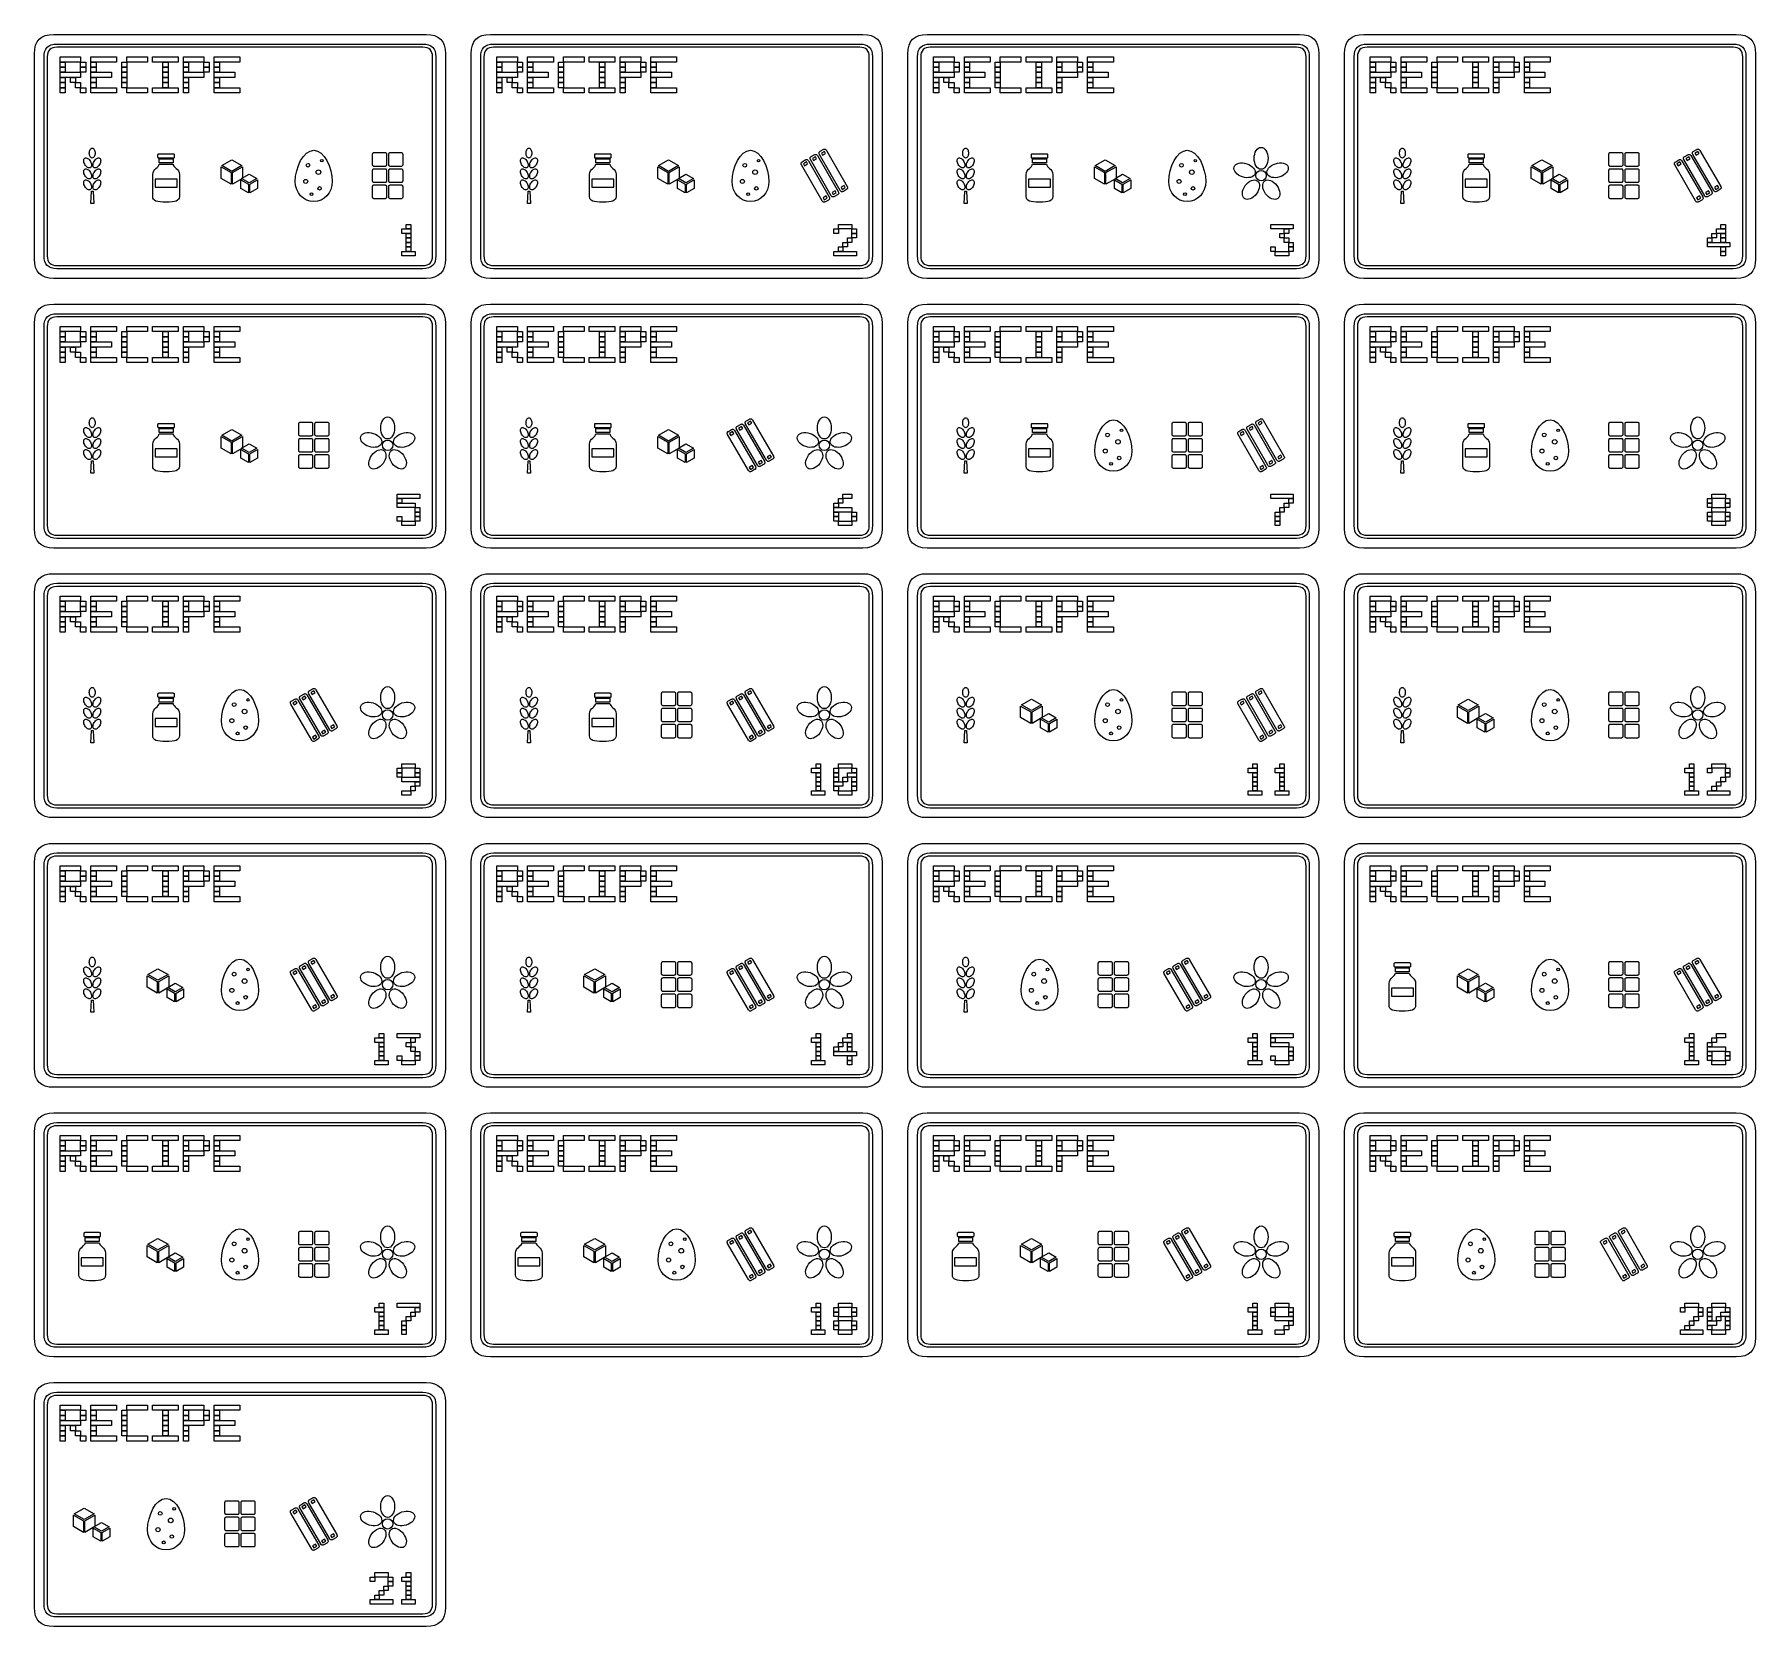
# Model space of a CAD drawing. Extents: x 4 to 272, y 4 to 252.
import ezdxf

# ---------------------------------------------------------------- set-up
doc = ezdxf.new("R2010")
doc.units = 0
doc.layers.add('CUT', color=1, linetype='CONTINUOUS')
doc.layers.add('RASTER', color=7, linetype='CONTINUOUS')

msp = doc.modelspace()

# ---------------------------------------------------------------- linework, layer by layer
at = {"layer": 'CUT'}
for points in [[(4, 249), (4.047, 249.703), (4.188, 250.313), (4.422, 250.828), (4.75, 251.25), (5.172, 251.578), (5.688, 251.813), (6.297, 251.953), (7, 252), (65, 252), (65.703, 251.953), (66.313, 251.813), (66.828, 251.578), (67.25, 251.25), (67.578, 250.828), (67.813, 250.313), (67.953, 249.703), (68, 249), (68, 217), (67.953, 216.297), (67.813, 215.688), (67.578, 215.172), (67.25, 214.75), (66.828, 214.422), (66.313, 214.188), (65.703, 214.047), (65, 214), (7, 214), (6.297, 214.047), (5.688, 214.188), (5.172, 214.422), (4.75, 214.75), (4.422, 215.172), (4.188, 215.688), (4.047, 216.297), (4, 217)], [(72, 249), (72.047, 249.703), (72.188, 250.313), (72.422, 250.828), (72.75, 251.25), (73.172, 251.578), (73.688, 251.813), (74.297, 251.953), (75, 252), (133, 252), (133.703, 251.953), (134.313, 251.813), (134.828, 251.578), (135.25, 251.25), (135.578, 250.828), (135.813, 250.313), (135.953, 249.703), (136, 249), (136, 217), (135.953, 216.297), (135.813, 215.688), (135.578, 215.172), (135.25, 214.75), (134.828, 214.422), (134.313, 214.188), (133.703, 214.047), (133, 214), (75, 214), (74.297, 214.047), (73.688, 214.188), (73.172, 214.422), (72.75, 214.75), (72.422, 215.172), (72.188, 215.688), (72.047, 216.297), (72, 217)], [(140, 249), (140.047, 249.703), (140.188, 250.313), (140.422, 250.828), (140.75, 251.25), (141.172, 251.578), (141.688, 251.813), (142.297, 251.953), (143, 252), (201, 252), (201.703, 251.953), (202.313, 251.813), (202.828, 251.578), (203.25, 251.25), (203.578, 250.828), (203.813, 250.313), (203.953, 249.703), (204, 249), (204, 217), (203.953, 216.297), (203.813, 215.688), (203.578, 215.172), (203.25, 214.75), (202.828, 214.422), (202.313, 214.188), (201.703, 214.047), (201, 214), (143, 214), (142.297, 214.047), (141.688, 214.188), (141.172, 214.422), (140.75, 214.75), (140.422, 215.172), (140.188, 215.688), (140.047, 216.297), (140, 217)], [(208, 249), (208.047, 249.703), (208.188, 250.313), (208.422, 250.828), (208.75, 251.25), (209.172, 251.578), (209.688, 251.813), (210.297, 251.953), (211, 252), (269, 252), (269.703, 251.953), (270.313, 251.813), (270.828, 251.578), (271.25, 251.25), (271.578, 250.828), (271.813, 250.313), (271.953, 249.703), (272, 249), (272, 217), (271.953, 216.297), (271.813, 215.688), (271.578, 215.172), (271.25, 214.75), (270.828, 214.422), (270.313, 214.188), (269.703, 214.047), (269, 214), (211, 214), (210.297, 214.047), (209.688, 214.188), (209.172, 214.422), (208.75, 214.75), (208.422, 215.172), (208.188, 215.688), (208.047, 216.297), (208, 217)], [(4, 207), (4.047, 207.703), (4.188, 208.313), (4.422, 208.828), (4.75, 209.25), (5.172, 209.578), (5.688, 209.813), (6.297, 209.953), (7, 210), (65, 210), (65.703, 209.953), (66.313, 209.813), (66.828, 209.578), (67.25, 209.25), (67.578, 208.828), (67.813, 208.313), (67.953, 207.703), (68, 207), (68, 175), (67.953, 174.297), (67.813, 173.688), (67.578, 173.172), (67.25, 172.75), (66.828, 172.422), (66.313, 172.188), (65.703, 172.047), (65, 172), (7, 172), (6.297, 172.047), (5.688, 172.188), (5.172, 172.422), (4.75, 172.75), (4.422, 173.172), (4.188, 173.688), (4.047, 174.297), (4, 175)], [(72, 207), (72.047, 207.703), (72.188, 208.313), (72.422, 208.828), (72.75, 209.25), (73.172, 209.578), (73.688, 209.813), (74.297, 209.953), (75, 210), (133, 210), (133.703, 209.953), (134.313, 209.813), (134.828, 209.578), (135.25, 209.25), (135.578, 208.828), (135.813, 208.313), (135.953, 207.703), (136, 207), (136, 175), (135.953, 174.297), (135.813, 173.688), (135.578, 173.172), (135.25, 172.75), (134.828, 172.422), (134.313, 172.188), (133.703, 172.047), (133, 172), (75, 172), (74.297, 172.047), (73.688, 172.188), (73.172, 172.422), (72.75, 172.75), (72.422, 173.172), (72.188, 173.688), (72.047, 174.297), (72, 175)], [(140, 207), (140.047, 207.703), (140.188, 208.313), (140.422, 208.828), (140.75, 209.25), (141.172, 209.578), (141.688, 209.813), (142.297, 209.953), (143, 210), (201, 210), (201.703, 209.953), (202.313, 209.813), (202.828, 209.578), (203.25, 209.25), (203.578, 208.828), (203.813, 208.313), (203.953, 207.703), (204, 207), (204, 175), (203.953, 174.297), (203.813, 173.688), (203.578, 173.172), (203.25, 172.75), (202.828, 172.422), (202.313, 172.188), (201.703, 172.047), (201, 172), (143, 172), (142.297, 172.047), (141.688, 172.188), (141.172, 172.422), (140.75, 172.75), (140.422, 173.172), (140.188, 173.688), (140.047, 174.297), (140, 175)], [(208, 207), (208.047, 207.703), (208.188, 208.313), (208.422, 208.828), (208.75, 209.25), (209.172, 209.578), (209.688, 209.813), (210.297, 209.953), (211, 210), (269, 210), (269.703, 209.953), (270.313, 209.813), (270.828, 209.578), (271.25, 209.25), (271.578, 208.828), (271.813, 208.313), (271.953, 207.703), (272, 207), (272, 175), (271.953, 174.297), (271.813, 173.688), (271.578, 173.172), (271.25, 172.75), (270.828, 172.422), (270.313, 172.188), (269.703, 172.047), (269, 172), (211, 172), (210.297, 172.047), (209.688, 172.188), (209.172, 172.422), (208.75, 172.75), (208.422, 173.172), (208.188, 173.688), (208.047, 174.297), (208, 175)], [(4, 165), (4.047, 165.703), (4.188, 166.313), (4.422, 166.828), (4.75, 167.25), (5.172, 167.578), (5.688, 167.813), (6.297, 167.953), (7, 168), (65, 168), (65.703, 167.953), (66.313, 167.813), (66.828, 167.578), (67.25, 167.25), (67.578, 166.828), (67.813, 166.313), (67.953, 165.703), (68, 165), (68, 133), (67.953, 132.297), (67.813, 131.688), (67.578, 131.172), (67.25, 130.75), (66.828, 130.422), (66.313, 130.188), (65.703, 130.047), (65, 130), (7, 130), (6.297, 130.047), (5.688, 130.188), (5.172, 130.422), (4.75, 130.75), (4.422, 131.172), (4.188, 131.688), (4.047, 132.297), (4, 133)], [(72, 165), (72.047, 165.703), (72.188, 166.313), (72.422, 166.828), (72.75, 167.25), (73.172, 167.578), (73.688, 167.813), (74.297, 167.953), (75, 168), (133, 168), (133.703, 167.953), (134.313, 167.813), (134.828, 167.578), (135.25, 167.25), (135.578, 166.828), (135.813, 166.313), (135.953, 165.703), (136, 165), (136, 133), (135.953, 132.297), (135.813, 131.688), (135.578, 131.172), (135.25, 130.75), (134.828, 130.422), (134.313, 130.188), (133.703, 130.047), (133, 130), (75, 130), (74.297, 130.047), (73.688, 130.188), (73.172, 130.422), (72.75, 130.75), (72.422, 131.172), (72.188, 131.688), (72.047, 132.297), (72, 133)], [(140, 165), (140.047, 165.703), (140.188, 166.313), (140.422, 166.828), (140.75, 167.25), (141.172, 167.578), (141.688, 167.813), (142.297, 167.953), (143, 168), (201, 168), (201.703, 167.953), (202.313, 167.813), (202.828, 167.578), (203.25, 167.25), (203.578, 166.828), (203.813, 166.313), (203.953, 165.703), (204, 165), (204, 133), (203.953, 132.297), (203.813, 131.688), (203.578, 131.172), (203.25, 130.75), (202.828, 130.422), (202.313, 130.188), (201.703, 130.047), (201, 130), (143, 130), (142.297, 130.047), (141.688, 130.188), (141.172, 130.422), (140.75, 130.75), (140.422, 131.172), (140.188, 131.688), (140.047, 132.297), (140, 133)], [(208, 165), (208.047, 165.703), (208.188, 166.313), (208.422, 166.828), (208.75, 167.25), (209.172, 167.578), (209.688, 167.813), (210.297, 167.953), (211, 168), (269, 168), (269.703, 167.953), (270.313, 167.813), (270.828, 167.578), (271.25, 167.25), (271.578, 166.828), (271.813, 166.313), (271.953, 165.703), (272, 165), (272, 133), (271.953, 132.297), (271.813, 131.688), (271.578, 131.172), (271.25, 130.75), (270.828, 130.422), (270.313, 130.188), (269.703, 130.047), (269, 130), (211, 130), (210.297, 130.047), (209.688, 130.188), (209.172, 130.422), (208.75, 130.75), (208.422, 131.172), (208.188, 131.688), (208.047, 132.297), (208, 133)], [(4, 123), (4.047, 123.703), (4.188, 124.313), (4.422, 124.828), (4.75, 125.25), (5.172, 125.578), (5.688, 125.813), (6.297, 125.953), (7, 126), (65, 126), (65.703, 125.953), (66.313, 125.813), (66.828, 125.578), (67.25, 125.25), (67.578, 124.828), (67.813, 124.313), (67.953, 123.703), (68, 123), (68, 91), (67.953, 90.297), (67.813, 89.688), (67.578, 89.172), (67.25, 88.75), (66.828, 88.422), (66.313, 88.188), (65.703, 88.047), (65, 88), (7, 88), (6.297, 88.047), (5.688, 88.188), (5.172, 88.422), (4.75, 88.75), (4.422, 89.172), (4.188, 89.688), (4.047, 90.297), (4, 91)], [(72, 123), (72.047, 123.703), (72.188, 124.313), (72.422, 124.828), (72.75, 125.25), (73.172, 125.578), (73.688, 125.813), (74.297, 125.953), (75, 126), (133, 126), (133.703, 125.953), (134.313, 125.813), (134.828, 125.578), (135.25, 125.25), (135.578, 124.828), (135.813, 124.313), (135.953, 123.703), (136, 123), (136, 91), (135.953, 90.297), (135.813, 89.688), (135.578, 89.172), (135.25, 88.75), (134.828, 88.422), (134.313, 88.188), (133.703, 88.047), (133, 88), (75, 88), (74.297, 88.047), (73.688, 88.188), (73.172, 88.422), (72.75, 88.75), (72.422, 89.172), (72.188, 89.688), (72.047, 90.297), (72, 91)], [(140, 123), (140.047, 123.703), (140.188, 124.313), (140.422, 124.828), (140.75, 125.25), (141.172, 125.578), (141.688, 125.813), (142.297, 125.953), (143, 126), (201, 126), (201.703, 125.953), (202.313, 125.813), (202.828, 125.578), (203.25, 125.25), (203.578, 124.828), (203.813, 124.313), (203.953, 123.703), (204, 123), (204, 91), (203.953, 90.297), (203.813, 89.688), (203.578, 89.172), (203.25, 88.75), (202.828, 88.422), (202.313, 88.188), (201.703, 88.047), (201, 88), (143, 88), (142.297, 88.047), (141.688, 88.188), (141.172, 88.422), (140.75, 88.75), (140.422, 89.172), (140.188, 89.688), (140.047, 90.297), (140, 91)], [(208, 123), (208.047, 123.703), (208.188, 124.313), (208.422, 124.828), (208.75, 125.25), (209.172, 125.578), (209.688, 125.813), (210.297, 125.953), (211, 126), (269, 126), (269.703, 125.953), (270.313, 125.813), (270.828, 125.578), (271.25, 125.25), (271.578, 124.828), (271.813, 124.313), (271.953, 123.703), (272, 123), (272, 91), (271.953, 90.297), (271.813, 89.688), (271.578, 89.172), (271.25, 88.75), (270.828, 88.422), (270.313, 88.188), (269.703, 88.047), (269, 88), (211, 88), (210.297, 88.047), (209.688, 88.188), (209.172, 88.422), (208.75, 88.75), (208.422, 89.172), (208.188, 89.688), (208.047, 90.297), (208, 91)], [(4, 81), (4.047, 81.703), (4.188, 82.313), (4.422, 82.828), (4.75, 83.25), (5.172, 83.578), (5.688, 83.813), (6.297, 83.953), (7, 84), (65, 84), (65.703, 83.953), (66.313, 83.813), (66.828, 83.578), (67.25, 83.25), (67.578, 82.828), (67.813, 82.313), (67.953, 81.703), (68, 81), (68, 49), (67.953, 48.297), (67.813, 47.688), (67.578, 47.172), (67.25, 46.75), (66.828, 46.422), (66.313, 46.188), (65.703, 46.047), (65, 46), (7, 46), (6.297, 46.047), (5.688, 46.188), (5.172, 46.422), (4.75, 46.75), (4.422, 47.172), (4.188, 47.688), (4.047, 48.297), (4, 49)], [(72, 81), (72.047, 81.703), (72.188, 82.313), (72.422, 82.828), (72.75, 83.25), (73.172, 83.578), (73.688, 83.813), (74.297, 83.953), (75, 84), (133, 84), (133.703, 83.953), (134.313, 83.813), (134.828, 83.578), (135.25, 83.25), (135.578, 82.828), (135.813, 82.313), (135.953, 81.703), (136, 81), (136, 49), (135.953, 48.297), (135.813, 47.688), (135.578, 47.172), (135.25, 46.75), (134.828, 46.422), (134.313, 46.188), (133.703, 46.047), (133, 46), (75, 46), (74.297, 46.047), (73.688, 46.188), (73.172, 46.422), (72.75, 46.75), (72.422, 47.172), (72.188, 47.688), (72.047, 48.297), (72, 49)], [(140, 81), (140.047, 81.703), (140.188, 82.313), (140.422, 82.828), (140.75, 83.25), (141.172, 83.578), (141.688, 83.813), (142.297, 83.953), (143, 84), (201, 84), (201.703, 83.953), (202.313, 83.813), (202.828, 83.578), (203.25, 83.25), (203.578, 82.828), (203.813, 82.313), (203.953, 81.703), (204, 81), (204, 49), (203.953, 48.297), (203.813, 47.688), (203.578, 47.172), (203.25, 46.75), (202.828, 46.422), (202.313, 46.188), (201.703, 46.047), (201, 46), (143, 46), (142.297, 46.047), (141.688, 46.188), (141.172, 46.422), (140.75, 46.75), (140.422, 47.172), (140.188, 47.688), (140.047, 48.297), (140, 49)], [(208, 81), (208.047, 81.703), (208.188, 82.313), (208.422, 82.828), (208.75, 83.25), (209.172, 83.578), (209.688, 83.813), (210.297, 83.953), (211, 84), (269, 84), (269.703, 83.953), (270.313, 83.813), (270.828, 83.578), (271.25, 83.25), (271.578, 82.828), (271.813, 82.313), (271.953, 81.703), (272, 81), (272, 49), (271.953, 48.297), (271.813, 47.688), (271.578, 47.172), (271.25, 46.75), (270.828, 46.422), (270.313, 46.188), (269.703, 46.047), (269, 46), (211, 46), (210.297, 46.047), (209.688, 46.188), (209.172, 46.422), (208.75, 46.75), (208.422, 47.172), (208.188, 47.688), (208.047, 48.297), (208, 49)], [(4, 39), (4.047, 39.703), (4.188, 40.313), (4.422, 40.828), (4.75, 41.25), (5.172, 41.578), (5.688, 41.813), (6.297, 41.953), (7, 42), (65, 42), (65.703, 41.953), (66.313, 41.813), (66.828, 41.578), (67.25, 41.25), (67.578, 40.828), (67.813, 40.313), (67.953, 39.703), (68, 39), (68, 7), (67.953, 6.297), (67.813, 5.688), (67.578, 5.172), (67.25, 4.75), (66.828, 4.422), (66.313, 4.188), (65.703, 4.047), (65, 4), (7, 4), (6.297, 4.047), (5.688, 4.188), (5.172, 4.422), (4.75, 4.75), (4.422, 5.172), (4.188, 5.688), (4.047, 6.297), (4, 7)]]:
    msp.add_lwpolyline(points, close=True, dxfattribs=at)
at = {"layer": 'RASTER'}
for points in [[(5.5, 248.5), (5.531, 248.969), (5.625, 249.375), (5.781, 249.719), (6, 250), (6.281, 250.219), (6.625, 250.375), (7.031, 250.469), (7.5, 250.5), (64.5, 250.5), (64.969, 250.469), (65.375, 250.375), (65.719, 250.219), (66, 250), (66.219, 249.719), (66.375, 249.375), (66.469, 248.969), (66.5, 248.5), (66.5, 217.5), (66.469, 217.031), (66.375, 216.625), (66.219, 216.281), (66, 216), (65.719, 215.781), (65.375, 215.625), (64.969, 215.531), (64.5, 215.5), (7.5, 215.5), (7.031, 215.531), (6.625, 215.625), (6.281, 215.781), (6, 216), (5.781, 216.281), (5.625, 216.625), (5.531, 217.031), (5.5, 217.5)], [(6, 248.5), (6, 217.5), (6.023, 217.148), (6.094, 216.844), (6.211, 216.586), (6.375, 216.375), (6.586, 216.211), (6.844, 216.094), (7.148, 216.023), (7.5, 216), (64.5, 216), (64.852, 216.023), (65.156, 216.094), (65.414, 216.211), (65.625, 216.375), (65.789, 216.586), (65.906, 216.844), (65.977, 217.148), (66, 217.5), (66, 248.5), (65.977, 248.852), (65.906, 249.156), (65.789, 249.414), (65.625, 249.625), (65.414, 249.789), (65.156, 249.906), (64.852, 249.977), (64.5, 250), (7.5, 250), (7.148, 249.977), (6.844, 249.906), (6.586, 249.789), (6.375, 249.625), (6.211, 249.414), (6.094, 249.156), (6.023, 248.852), (6, 248.5)], [(73.5, 248.5), (73.531, 248.969), (73.625, 249.375), (73.781, 249.719), (74, 250), (74.281, 250.219), (74.625, 250.375), (75.031, 250.469), (75.5, 250.5), (132.5, 250.5), (132.969, 250.469), (133.375, 250.375), (133.719, 250.219), (134, 250), (134.219, 249.719), (134.375, 249.375), (134.469, 248.969), (134.5, 248.5), (134.5, 217.5), (134.469, 217.031), (134.375, 216.625), (134.219, 216.281), (134, 216), (133.719, 215.781), (133.375, 215.625), (132.969, 215.531), (132.5, 215.5), (75.5, 215.5), (75.031, 215.531), (74.625, 215.625), (74.281, 215.781), (74, 216), (73.781, 216.281), (73.625, 216.625), (73.531, 217.031), (73.5, 217.5)], [(74, 248.5), (74, 217.5), (74.023, 217.148), (74.094, 216.844), (74.211, 216.586), (74.375, 216.375), (74.586, 216.211), (74.844, 216.094), (75.148, 216.023), (75.5, 216), (132.5, 216), (132.852, 216.023), (133.156, 216.094), (133.414, 216.211), (133.625, 216.375), (133.789, 216.586), (133.906, 216.844), (133.977, 217.148), (134, 217.5), (134, 248.5), (133.977, 248.852), (133.906, 249.156), (133.789, 249.414), (133.625, 249.625), (133.414, 249.789), (133.156, 249.906), (132.852, 249.977), (132.5, 250), (75.5, 250), (75.148, 249.977), (74.844, 249.906), (74.586, 249.789), (74.375, 249.625), (74.211, 249.414), (74.094, 249.156), (74.023, 248.852), (74, 248.5)], [(141.5, 248.5), (141.531, 248.969), (141.625, 249.375), (141.781, 249.719), (142, 250), (142.281, 250.219), (142.625, 250.375), (143.031, 250.469), (143.5, 250.5), (200.5, 250.5), (200.969, 250.469), (201.375, 250.375), (201.719, 250.219), (202, 250), (202.219, 249.719), (202.375, 249.375), (202.469, 248.969), (202.5, 248.5), (202.5, 217.5), (202.469, 217.031), (202.375, 216.625), (202.219, 216.281), (202, 216), (201.719, 215.781), (201.375, 215.625), (200.969, 215.531), (200.5, 215.5), (143.5, 215.5), (143.031, 215.531), (142.625, 215.625), (142.281, 215.781), (142, 216), (141.781, 216.281), (141.625, 216.625), (141.531, 217.031), (141.5, 217.5)], [(142, 248.5), (142, 217.5), (142.023, 217.148), (142.094, 216.844), (142.211, 216.586), (142.375, 216.375), (142.586, 216.211), (142.844, 216.094), (143.148, 216.023), (143.5, 216), (200.5, 216), (200.852, 216.023), (201.156, 216.094), (201.414, 216.211), (201.625, 216.375), (201.789, 216.586), (201.906, 216.844), (201.977, 217.148), (202, 217.5), (202, 248.5), (201.977, 248.852), (201.906, 249.156), (201.789, 249.414), (201.625, 249.625), (201.414, 249.789), (201.156, 249.906), (200.852, 249.977), (200.5, 250), (143.5, 250), (143.148, 249.977), (142.844, 249.906), (142.586, 249.789), (142.375, 249.625), (142.211, 249.414), (142.094, 249.156), (142.023, 248.852), (142, 248.5)], [(209.5, 248.5), (209.531, 248.969), (209.625, 249.375), (209.781, 249.719), (210, 250), (210.281, 250.219), (210.625, 250.375), (211.031, 250.469), (211.5, 250.5), (268.5, 250.5), (268.969, 250.469), (269.375, 250.375), (269.719, 250.219), (270, 250), (270.219, 249.719), (270.375, 249.375), (270.469, 248.969), (270.5, 248.5), (270.5, 217.5), (270.469, 217.031), (270.375, 216.625), (270.219, 216.281), (270, 216), (269.719, 215.781), (269.375, 215.625), (268.969, 215.531), (268.5, 215.5), (211.5, 215.5), (211.031, 215.531), (210.625, 215.625), (210.281, 215.781), (210, 216), (209.781, 216.281), (209.625, 216.625), (209.531, 217.031), (209.5, 217.5)], [(210, 248.5), (210, 217.5), (210.023, 217.148), (210.094, 216.844), (210.211, 216.586), (210.375, 216.375), (210.586, 216.211), (210.844, 216.094), (211.148, 216.023), (211.5, 216), (268.5, 216), (268.852, 216.023), (269.156, 216.094), (269.414, 216.211), (269.625, 216.375), (269.789, 216.586), (269.906, 216.844), (269.977, 217.148), (270, 217.5), (270, 248.5), (269.977, 248.852), (269.906, 249.156), (269.789, 249.414), (269.625, 249.625), (269.414, 249.789), (269.156, 249.906), (268.852, 249.977), (268.5, 250), (211.5, 250), (211.148, 249.977), (210.844, 249.906), (210.586, 249.789), (210.375, 249.625), (210.211, 249.414), (210.094, 249.156), (210.023, 248.852), (210, 248.5)], [(8, 248.5), (11.2, 248.5), (11.2, 247.7), (8, 247.7)], [(8, 247.7), (8.8, 247.7), (8.8, 246.9), (8, 246.9)], [(8, 246.9), (8.8, 246.9), (8.8, 246.1), (8, 246.1)], [(11.2, 247.7), (12, 247.7), (12, 246.9), (11.2, 246.9)], [(11.2, 246.9), (12, 246.9), (12, 246.1), (11.2, 246.1)], [(12.8, 248.5), (16.8, 248.5), (16.8, 247.7), (12.8, 247.7)], [(12.8, 247.7), (13.6, 247.7), (13.6, 246.9), (12.8, 246.9)], [(12.8, 246.9), (13.6, 246.9), (13.6, 246.1), (12.8, 246.1)], [(17.6, 247.7), (18.4, 247.7), (18.4, 246.9), (17.6, 246.9)], [(17.6, 246.9), (18.4, 246.9), (18.4, 246.1), (17.6, 246.1)], [(18.4, 248.5), (21.6, 248.5), (21.6, 247.7), (18.4, 247.7)], [(22.4, 248.5), (26.4, 248.5), (26.4, 247.7), (22.4, 247.7)], [(24, 247.7), (24.8, 247.7), (24.8, 246.9), (24, 246.9)], [(24, 246.9), (24.8, 246.9), (24.8, 246.1), (24, 246.1)], [(27.2, 248.5), (30.4, 248.5), (30.4, 247.7), (27.2, 247.7)], [(27.2, 247.7), (28, 247.7), (28, 246.9), (27.2, 246.9)], [(27.2, 246.9), (28, 246.9), (28, 246.1), (27.2, 246.1)], [(30.4, 247.7), (31.2, 247.7), (31.2, 246.9), (30.4, 246.9)], [(30.4, 246.9), (31.2, 246.9), (31.2, 246.1), (30.4, 246.1)], [(32, 248.5), (36, 248.5), (36, 247.7), (32, 247.7)], [(32, 247.7), (32.8, 247.7), (32.8, 246.9), (32, 246.9)], [(32, 246.9), (32.8, 246.9), (32.8, 246.1), (32, 246.1)], [(76, 248.5), (79.2, 248.5), (79.2, 247.7), (76, 247.7)], [(76, 247.7), (76.8, 247.7), (76.8, 246.9), (76, 246.9)], [(76, 246.9), (76.8, 246.9), (76.8, 246.1), (76, 246.1)], [(79.2, 247.7), (80, 247.7), (80, 246.9), (79.2, 246.9)], [(79.2, 246.9), (80, 246.9), (80, 246.1), (79.2, 246.1)], [(80.8, 248.5), (84.8, 248.5), (84.8, 247.7), (80.8, 247.7)], [(80.8, 247.7), (81.6, 247.7), (81.6, 246.9), (80.8, 246.9)], [(80.8, 246.9), (81.6, 246.9), (81.6, 246.1), (80.8, 246.1)], [(85.6, 247.7), (86.4, 247.7), (86.4, 246.9), (85.6, 246.9)], [(85.6, 246.9), (86.4, 246.9), (86.4, 246.1), (85.6, 246.1)], [(86.4, 248.5), (89.6, 248.5), (89.6, 247.7), (86.4, 247.7)], [(90.4, 248.5), (94.4, 248.5), (94.4, 247.7), (90.4, 247.7)], [(92, 247.7), (92.8, 247.7), (92.8, 246.9), (92, 246.9)], [(92, 246.9), (92.8, 246.9), (92.8, 246.1), (92, 246.1)], [(95.2, 248.5), (98.4, 248.5), (98.4, 247.7), (95.2, 247.7)], [(95.2, 247.7), (96, 247.7), (96, 246.9), (95.2, 246.9)], [(95.2, 246.9), (96, 246.9), (96, 246.1), (95.2, 246.1)], [(98.4, 247.7), (99.2, 247.7), (99.2, 246.9), (98.4, 246.9)], [(98.4, 246.9), (99.2, 246.9), (99.2, 246.1), (98.4, 246.1)], [(100, 248.5), (104, 248.5), (104, 247.7), (100, 247.7)], [(100, 247.7), (100.8, 247.7), (100.8, 246.9), (100, 246.9)], [(100, 246.9), (100.8, 246.9), (100.8, 246.1), (100, 246.1)], [(144, 248.5), (147.2, 248.5), (147.2, 247.7), (144, 247.7)], [(144, 247.7), (144.8, 247.7), (144.8, 246.9), (144, 246.9)], [(144, 246.9), (144.8, 246.9), (144.8, 246.1), (144, 246.1)], [(147.2, 247.7), (148, 247.7), (148, 246.9), (147.2, 246.9)], [(147.2, 246.9), (148, 246.9), (148, 246.1), (147.2, 246.1)], [(148.8, 248.5), (152.8, 248.5), (152.8, 247.7), (148.8, 247.7)], [(148.8, 247.7), (149.6, 247.7), (149.6, 246.9), (148.8, 246.9)], [(148.8, 246.9), (149.6, 246.9), (149.6, 246.1), (148.8, 246.1)], [(153.6, 247.7), (154.4, 247.7), (154.4, 246.9), (153.6, 246.9)], [(153.6, 246.9), (154.4, 246.9), (154.4, 246.1), (153.6, 246.1)], [(154.4, 248.5), (157.6, 248.5), (157.6, 247.7), (154.4, 247.7)], [(158.4, 248.5), (162.4, 248.5), (162.4, 247.7), (158.4, 247.7)], [(160, 247.7), (160.8, 247.7), (160.8, 246.9), (160, 246.9)], [(160, 246.9), (160.8, 246.9), (160.8, 246.1), (160, 246.1)], [(163.2, 248.5), (166.4, 248.5), (166.4, 247.7), (163.2, 247.7)], [(163.2, 247.7), (164, 247.7), (164, 246.9), (163.2, 246.9)], [(163.2, 246.9), (164, 246.9), (164, 246.1), (163.2, 246.1)], [(166.4, 247.7), (167.2, 247.7), (167.2, 246.9), (166.4, 246.9)], [(166.4, 246.9), (167.2, 246.9), (167.2, 246.1), (166.4, 246.1)], [(168, 248.5), (172, 248.5), (172, 247.7), (168, 247.7)], [(168, 247.7), (168.8, 247.7), (168.8, 246.9), (168, 246.9)], [(168, 246.9), (168.8, 246.9), (168.8, 246.1), (168, 246.1)], [(212, 248.5), (215.2, 248.5), (215.2, 247.7), (212, 247.7)], [(212, 247.7), (212.8, 247.7), (212.8, 246.9), (212, 246.9)], [(212, 246.9), (212.8, 246.9), (212.8, 246.1), (212, 246.1)], [(215.2, 247.7), (216, 247.7), (216, 246.9), (215.2, 246.9)], [(215.2, 246.9), (216, 246.9), (216, 246.1), (215.2, 246.1)], [(216.8, 248.5), (220.8, 248.5), (220.8, 247.7), (216.8, 247.7)], [(216.8, 247.7), (217.6, 247.7), (217.6, 246.9), (216.8, 246.9)], [(216.8, 246.9), (217.6, 246.9), (217.6, 246.1), (216.8, 246.1)], [(221.6, 247.7), (222.4, 247.7), (222.4, 246.9), (221.6, 246.9)], [(221.6, 246.9), (222.4, 246.9), (222.4, 246.1), (221.6, 246.1)], [(222.4, 248.5), (225.6, 248.5), (225.6, 247.7), (222.4, 247.7)], [(226.4, 248.5), (230.4, 248.5), (230.4, 247.7), (226.4, 247.7)], [(228, 247.7), (228.8, 247.7), (228.8, 246.9), (228, 246.9)], [(228, 246.9), (228.8, 246.9), (228.8, 246.1), (228, 246.1)], [(231.2, 248.5), (234.4, 248.5), (234.4, 247.7), (231.2, 247.7)], [(231.2, 247.7), (232, 247.7), (232, 246.9), (231.2, 246.9)], [(231.2, 246.9), (232, 246.9), (232, 246.1), (231.2, 246.1)], [(234.4, 247.7), (235.2, 247.7), (235.2, 246.9), (234.4, 246.9)], [(234.4, 246.9), (235.2, 246.9), (235.2, 246.1), (234.4, 246.1)], [(236, 248.5), (240, 248.5), (240, 247.7), (236, 247.7)], [(236, 247.7), (236.8, 247.7), (236.8, 246.9), (236, 246.9)], [(236, 246.9), (236.8, 246.9), (236.8, 246.1), (236, 246.1)], [(8, 246.1), (11.2, 246.1), (11.2, 245.3), (8, 245.3)], [(8, 245.3), (8.8, 245.3), (8.8, 244.5), (8, 244.5)], [(8, 244.5), (8.8, 244.5), (8.8, 243.7), (8, 243.7)], [(9.6, 245.3), (10.4, 245.3), (10.4, 244.5), (9.6, 244.5)], [(10.4, 244.5), (11.2, 244.5), (11.2, 243.7), (10.4, 243.7)], [(12.8, 246.1), (16, 246.1), (16, 245.3), (12.8, 245.3)], [(12.8, 245.3), (13.6, 245.3), (13.6, 244.5), (12.8, 244.5)], [(12.8, 244.5), (13.6, 244.5), (13.6, 243.7), (12.8, 243.7)], [(17.6, 246.1), (18.4, 246.1), (18.4, 245.3), (17.6, 245.3)], [(17.6, 245.3), (18.4, 245.3), (18.4, 244.5), (17.6, 244.5)], [(17.6, 244.5), (18.4, 244.5), (18.4, 243.7), (17.6, 243.7)], [(24, 246.1), (24.8, 246.1), (24.8, 245.3), (24, 245.3)], [(24, 245.3), (24.8, 245.3), (24.8, 244.5), (24, 244.5)], [(24, 244.5), (24.8, 244.5), (24.8, 243.7), (24, 243.7)], [(27.2, 246.1), (30.4, 246.1), (30.4, 245.3), (27.2, 245.3)], [(27.2, 245.3), (28, 245.3), (28, 244.5), (27.2, 244.5)], [(27.2, 244.5), (28, 244.5), (28, 243.7), (27.2, 243.7)], [(32, 246.1), (35.2, 246.1), (35.2, 245.3), (32, 245.3)], [(32, 245.3), (32.8, 245.3), (32.8, 244.5), (32, 244.5)], [(32, 244.5), (32.8, 244.5), (32.8, 243.7), (32, 243.7)], [(76, 246.1), (79.2, 246.1), (79.2, 245.3), (76, 245.3)], [(76, 245.3), (76.8, 245.3), (76.8, 244.5), (76, 244.5)], [(76, 244.5), (76.8, 244.5), (76.8, 243.7), (76, 243.7)], [(77.6, 245.3), (78.4, 245.3), (78.4, 244.5), (77.6, 244.5)], [(78.4, 244.5), (79.2, 244.5), (79.2, 243.7), (78.4, 243.7)], [(80.8, 246.1), (84, 246.1), (84, 245.3), (80.8, 245.3)], [(80.8, 245.3), (81.6, 245.3), (81.6, 244.5), (80.8, 244.5)], [(80.8, 244.5), (81.6, 244.5), (81.6, 243.7), (80.8, 243.7)], [(85.6, 246.1), (86.4, 246.1), (86.4, 245.3), (85.6, 245.3)], [(85.6, 245.3), (86.4, 245.3), (86.4, 244.5), (85.6, 244.5)], [(85.6, 244.5), (86.4, 244.5), (86.4, 243.7), (85.6, 243.7)], [(92, 246.1), (92.8, 246.1), (92.8, 245.3), (92, 245.3)], [(92, 245.3), (92.8, 245.3), (92.8, 244.5), (92, 244.5)], [(92, 244.5), (92.8, 244.5), (92.8, 243.7), (92, 243.7)], [(95.2, 246.1), (98.4, 246.1), (98.4, 245.3), (95.2, 245.3)], [(95.2, 245.3), (96, 245.3), (96, 244.5), (95.2, 244.5)], [(95.2, 244.5), (96, 244.5), (96, 243.7), (95.2, 243.7)], [(100, 246.1), (103.2, 246.1), (103.2, 245.3), (100, 245.3)], [(100, 245.3), (100.8, 245.3), (100.8, 244.5), (100, 244.5)], [(100, 244.5), (100.8, 244.5), (100.8, 243.7), (100, 243.7)], [(144, 246.1), (147.2, 246.1), (147.2, 245.3), (144, 245.3)], [(144, 245.3), (144.8, 245.3), (144.8, 244.5), (144, 244.5)], [(144, 244.5), (144.8, 244.5), (144.8, 243.7), (144, 243.7)], [(145.6, 245.3), (146.4, 245.3), (146.4, 244.5), (145.6, 244.5)], [(146.4, 244.5), (147.2, 244.5), (147.2, 243.7), (146.4, 243.7)], [(148.8, 246.1), (152, 246.1), (152, 245.3), (148.8, 245.3)], [(148.8, 245.3), (149.6, 245.3), (149.6, 244.5), (148.8, 244.5)], [(148.8, 244.5), (149.6, 244.5), (149.6, 243.7), (148.8, 243.7)], [(153.6, 246.1), (154.4, 246.1), (154.4, 245.3), (153.6, 245.3)], [(153.6, 245.3), (154.4, 245.3), (154.4, 244.5), (153.6, 244.5)], [(153.6, 244.5), (154.4, 244.5), (154.4, 243.7), (153.6, 243.7)], [(160, 246.1), (160.8, 246.1), (160.8, 245.3), (160, 245.3)], [(160, 245.3), (160.8, 245.3), (160.8, 244.5), (160, 244.5)], [(160, 244.5), (160.8, 244.5), (160.8, 243.7), (160, 243.7)], [(163.2, 246.1), (166.4, 246.1), (166.4, 245.3), (163.2, 245.3)], [(163.2, 245.3), (164, 245.3), (164, 244.5), (163.2, 244.5)], [(163.2, 244.5), (164, 244.5), (164, 243.7), (163.2, 243.7)], [(168, 246.1), (171.2, 246.1), (171.2, 245.3), (168, 245.3)], [(168, 245.3), (168.8, 245.3), (168.8, 244.5), (168, 244.5)], [(168, 244.5), (168.8, 244.5), (168.8, 243.7), (168, 243.7)], [(212, 246.1), (215.2, 246.1), (215.2, 245.3), (212, 245.3)], [(212, 245.3), (212.8, 245.3), (212.8, 244.5), (212, 244.5)], [(212, 244.5), (212.8, 244.5), (212.8, 243.7), (212, 243.7)], [(213.6, 245.3), (214.4, 245.3), (214.4, 244.5), (213.6, 244.5)], [(214.4, 244.5), (215.2, 244.5), (215.2, 243.7), (214.4, 243.7)], [(216.8, 246.1), (220, 246.1), (220, 245.3), (216.8, 245.3)], [(216.8, 245.3), (217.6, 245.3), (217.6, 244.5), (216.8, 244.5)], [(216.8, 244.5), (217.6, 244.5), (217.6, 243.7), (216.8, 243.7)], [(221.6, 246.1), (222.4, 246.1), (222.4, 245.3), (221.6, 245.3)], [(221.6, 245.3), (222.4, 245.3), (222.4, 244.5), (221.6, 244.5)], [(221.6, 244.5), (222.4, 244.5), (222.4, 243.7), (221.6, 243.7)], [(228, 246.1), (228.8, 246.1), (228.8, 245.3), (228, 245.3)], [(228, 245.3), (228.8, 245.3), (228.8, 244.5), (228, 244.5)], [(228, 244.5), (228.8, 244.5), (228.8, 243.7), (228, 243.7)], [(231.2, 246.1), (234.4, 246.1), (234.4, 245.3), (231.2, 245.3)], [(231.2, 245.3), (232, 245.3), (232, 244.5), (231.2, 244.5)], [(231.2, 244.5), (232, 244.5), (232, 243.7), (231.2, 243.7)], [(236, 246.1), (239.2, 246.1), (239.2, 245.3), (236, 245.3)], [(236, 245.3), (236.8, 245.3), (236.8, 244.5), (236, 244.5)], [(236, 244.5), (236.8, 244.5), (236.8, 243.7), (236, 243.7)], [(8, 243.7), (8.8, 243.7), (8.8, 242.9), (8, 242.9)], [(11.2, 243.7), (12, 243.7), (12, 242.9), (11.2, 242.9)], [(12.8, 243.7), (16.8, 243.7), (16.8, 242.9), (12.8, 242.9)], [(18.4, 243.7), (21.6, 243.7), (21.6, 242.9), (18.4, 242.9)], [(22.4, 243.7), (26.4, 243.7), (26.4, 242.9), (22.4, 242.9)], [(27.2, 243.7), (28, 243.7), (28, 242.9), (27.2, 242.9)], [(32, 243.7), (36, 243.7), (36, 242.9), (32, 242.9)], [(76, 243.7), (76.8, 243.7), (76.8, 242.9), (76, 242.9)], [(79.2, 243.7), (80, 243.7), (80, 242.9), (79.2, 242.9)], [(80.8, 243.7), (84.8, 243.7), (84.8, 242.9), (80.8, 242.9)], [(86.4, 243.7), (89.6, 243.7), (89.6, 242.9), (86.4, 242.9)], [(90.4, 243.7), (94.4, 243.7), (94.4, 242.9), (90.4, 242.9)], [(95.2, 243.7), (96, 243.7), (96, 242.9), (95.2, 242.9)], [(100, 243.7), (104, 243.7), (104, 242.9), (100, 242.9)], [(144, 243.7), (144.8, 243.7), (144.8, 242.9), (144, 242.9)], [(147.2, 243.7), (148, 243.7), (148, 242.9), (147.2, 242.9)], [(148.8, 243.7), (152.8, 243.7), (152.8, 242.9), (148.8, 242.9)], [(154.4, 243.7), (157.6, 243.7), (157.6, 242.9), (154.4, 242.9)], [(158.4, 243.7), (162.4, 243.7), (162.4, 242.9), (158.4, 242.9)], [(163.2, 243.7), (164, 243.7), (164, 242.9), (163.2, 242.9)], [(168, 243.7), (172, 243.7), (172, 242.9), (168, 242.9)], [(212, 243.7), (212.8, 243.7), (212.8, 242.9), (212, 242.9)], [(215.2, 243.7), (216, 243.7), (216, 242.9), (215.2, 242.9)], [(216.8, 243.7), (220.8, 243.7), (220.8, 242.9), (216.8, 242.9)], [(222.4, 243.7), (225.6, 243.7), (225.6, 242.9), (222.4, 242.9)], [(226.4, 243.7), (230.4, 243.7), (230.4, 242.9), (226.4, 242.9)], [(231.2, 243.7), (232, 243.7), (232, 242.9), (231.2, 242.9)], [(236, 243.7), (240, 243.7), (240, 242.9), (236, 242.9)], [(13.45, 233.51), (13.441, 233.356), (13.415, 233.212), (13.373, 233.082), (13.318, 232.969), (13.252, 232.876), (13.175, 232.805), (13.091, 232.761), (13, 232.745), (12.909, 232.761), (12.825, 232.805), (12.748, 232.876), (12.682, 232.969), (12.627, 233.082), (12.585, 233.212), (12.559, 233.356), (12.55, 233.51), (12.559, 233.664), (12.585, 233.808), (12.627, 233.938), (12.682, 234.051), (12.748, 234.144), (12.825, 234.215), (12.909, 234.259), (13, 234.275), (13.091, 234.259), (13.175, 234.215), (13.252, 234.144), (13.318, 234.051), (13.373, 233.938), (13.415, 233.808), (13.441, 233.664), (13.45, 233.51)], [(23.24, 233.24), (23.243, 233.282), (23.251, 233.319), (23.265, 233.35), (23.285, 233.375), (23.31, 233.395), (23.341, 233.409), (23.378, 233.417), (23.42, 233.42), (25.58, 233.42), (25.622, 233.417), (25.659, 233.409), (25.69, 233.395), (25.715, 233.375), (25.735, 233.35), (25.749, 233.319), (25.757, 233.282), (25.76, 233.24), (25.76, 232.88), (25.757, 232.838), (25.749, 232.801), (25.735, 232.77), (25.715, 232.745), (25.69, 232.725), (25.659, 232.711), (25.622, 232.703), (25.58, 232.7), (23.42, 232.7), (23.378, 232.703), (23.341, 232.711), (23.31, 232.725), (23.285, 232.745), (23.265, 232.77), (23.251, 232.801), (23.243, 232.838), (23.24, 232.88)], [(47.5, 233.96), (48.089, 233.84), (48.633, 233.504), (49.123, 232.992), (49.548, 232.34), (49.896, 231.587), (50.158, 230.771), (50.323, 229.929), (50.38, 229.1), (50.323, 228.448), (50.158, 227.848), (49.896, 227.312), (49.548, 226.85), (49.123, 226.472), (48.633, 226.189), (48.089, 226.012), (47.5, 225.95), (46.911, 226.012), (46.367, 226.189), (45.877, 226.472), (45.453, 226.85), (45.104, 227.312), (44.842, 227.848), (44.677, 228.448), (44.62, 229.1), (44.677, 229.929), (44.842, 230.771), (45.104, 231.587), (45.453, 232.34), (45.877, 232.992), (46.367, 233.504), (46.911, 233.84), (47.5, 233.96)], [(56.66, 233.33), (56.664, 233.393), (56.677, 233.448), (56.698, 233.495), (56.728, 233.533), (56.765, 233.562), (56.812, 233.583), (56.867, 233.596), (56.93, 233.6), (58.55, 233.6), (58.613, 233.596), (58.668, 233.583), (58.715, 233.562), (58.753, 233.533), (58.782, 233.495), (58.803, 233.448), (58.816, 233.393), (58.82, 233.33), (58.82, 231.71), (58.816, 231.647), (58.803, 231.592), (58.782, 231.545), (58.753, 231.508), (58.715, 231.478), (58.668, 231.457), (58.613, 231.444), (58.55, 231.44), (56.93, 231.44), (56.867, 231.444), (56.812, 231.457), (56.765, 231.478), (56.727, 231.508), (56.698, 231.545), (56.677, 231.592), (56.664, 231.647), (56.66, 231.71)], [(59.18, 233.33), (59.184, 233.393), (59.197, 233.448), (59.218, 233.495), (59.247, 233.533), (59.285, 233.562), (59.332, 233.583), (59.387, 233.596), (59.45, 233.6), (61.07, 233.6), (61.133, 233.596), (61.188, 233.583), (61.235, 233.562), (61.273, 233.533), (61.302, 233.495), (61.323, 233.448), (61.336, 233.393), (61.34, 233.33), (61.34, 231.71), (61.336, 231.647), (61.323, 231.592), (61.302, 231.545), (61.273, 231.508), (61.235, 231.478), (61.188, 231.457), (61.133, 231.444), (61.07, 231.44), (59.45, 231.44), (59.387, 231.444), (59.332, 231.457), (59.285, 231.478), (59.247, 231.508), (59.218, 231.545), (59.197, 231.592), (59.184, 231.647), (59.18, 231.71)], [(81.45, 233.51), (81.441, 233.356), (81.415, 233.212), (81.373, 233.082), (81.318, 232.969), (81.252, 232.876), (81.175, 232.805), (81.091, 232.761), (81, 232.745), (80.909, 232.761), (80.825, 232.805), (80.748, 232.876), (80.682, 232.969), (80.627, 233.082), (80.585, 233.212), (80.559, 233.356), (80.55, 233.51), (80.559, 233.664), (80.585, 233.808), (80.627, 233.938), (80.682, 234.051), (80.748, 234.144), (80.825, 234.215), (80.909, 234.259), (81, 234.275), (81.091, 234.259), (81.175, 234.215), (81.252, 234.144), (81.318, 234.051), (81.373, 233.938), (81.415, 233.808), (81.441, 233.664), (81.45, 233.51)], [(91.24, 233.24), (91.243, 233.282), (91.251, 233.319), (91.265, 233.35), (91.285, 233.375), (91.31, 233.395), (91.341, 233.409), (91.378, 233.417), (91.42, 233.42), (93.58, 233.42), (93.622, 233.417), (93.659, 233.409), (93.69, 233.395), (93.715, 233.375), (93.735, 233.35), (93.749, 233.319), (93.757, 233.282), (93.76, 233.24), (93.76, 232.88), (93.757, 232.838), (93.749, 232.801), (93.735, 232.77), (93.715, 232.745), (93.69, 232.725), (93.659, 232.711), (93.622, 232.703), (93.58, 232.7), (91.42, 232.7), (91.378, 232.703), (91.341, 232.711), (91.31, 232.725), (91.285, 232.745), (91.265, 232.77), (91.251, 232.801), (91.243, 232.838), (91.24, 232.88)], [(115.5, 233.96), (116.089, 233.84), (116.633, 233.504), (117.123, 232.992), (117.548, 232.34), (117.896, 231.587), (118.158, 230.771), (118.323, 229.929), (118.38, 229.1), (118.323, 228.448), (118.158, 227.848), (117.896, 227.312), (117.548, 226.85), (117.123, 226.472), (116.633, 226.189), (116.089, 226.012), (115.5, 225.95), (114.911, 226.012), (114.367, 226.189), (113.877, 226.472), (113.453, 226.85), (113.104, 227.312), (112.842, 227.848), (112.677, 228.448), (112.62, 229.1), (112.677, 229.929), (112.842, 230.771), (113.104, 231.587), (113.453, 232.34), (113.877, 232.992), (114.367, 233.504), (114.911, 233.84), (115.5, 233.96)], [(124.834, 232.491), (124.797, 232.567), (124.775, 232.639), (124.769, 232.706), (124.777, 232.77), (124.802, 232.829), (124.841, 232.884), (124.896, 232.936), (124.966, 232.983), (125.434, 233.253), (125.51, 233.29), (125.581, 233.312), (125.649, 233.319), (125.713, 233.31), (125.772, 233.286), (125.827, 233.246), (125.879, 233.191), (125.926, 233.121), (129.166, 227.509), (129.203, 227.433), (129.225, 227.361), (129.231, 227.294), (129.223, 227.23), (129.198, 227.171), (129.159, 227.116), (129.104, 227.064), (129.034, 227.017), (128.566, 226.747), (128.49, 226.71), (128.419, 226.688), (128.351, 226.681), (128.287, 226.69), (128.228, 226.714), (128.173, 226.754), (128.121, 226.809), (128.074, 226.879)], [(126.237, 233.301), (126.2, 233.377), (126.178, 233.449), (126.172, 233.516), (126.18, 233.58), (126.204, 233.639), (126.244, 233.694), (126.299, 233.746), (126.369, 233.793), (126.837, 234.063), (126.913, 234.1), (126.984, 234.122), (127.052, 234.129), (127.116, 234.12), (127.175, 234.096), (127.23, 234.056), (127.281, 234.001), (127.329, 233.931), (130.569, 228.319), (130.606, 228.243), (130.628, 228.171), (130.634, 228.104), (130.626, 228.04), (130.601, 227.981), (130.562, 227.926), (130.507, 227.874), (130.437, 227.827), (129.969, 227.557), (129.893, 227.52), (129.821, 227.498), (129.754, 227.491), (129.69, 227.5), (129.631, 227.524), (129.576, 227.564), (129.524, 227.619), (129.477, 227.689)], [(126.549, 233.481), (126.729, 233.169), (127.197, 233.439), (127.017, 233.751), (126.549, 233.481)], [(149.45, 233.51), (149.441, 233.356), (149.415, 233.212), (149.373, 233.082), (149.318, 232.969), (149.252, 232.876), (149.175, 232.805), (149.091, 232.761), (149, 232.745), (148.909, 232.761), (148.825, 232.805), (148.748, 232.876), (148.682, 232.969), (148.627, 233.082), (148.585, 233.212), (148.559, 233.356), (148.55, 233.51), (148.559, 233.664), (148.585, 233.808), (148.627, 233.938), (148.682, 234.051), (148.748, 234.144), (148.825, 234.215), (148.909, 234.259), (149, 234.275), (149.091, 234.259), (149.175, 234.215), (149.252, 234.144), (149.318, 234.051), (149.373, 233.938), (149.415, 233.808), (149.441, 233.664), (149.45, 233.51)], [(159.24, 233.24), (159.243, 233.282), (159.251, 233.319), (159.265, 233.35), (159.285, 233.375), (159.31, 233.395), (159.341, 233.409), (159.378, 233.417), (159.42, 233.42), (161.58, 233.42), (161.622, 233.417), (161.659, 233.409), (161.69, 233.395), (161.715, 233.375), (161.735, 233.35), (161.749, 233.319), (161.757, 233.282), (161.76, 233.24), (161.76, 232.88), (161.757, 232.838), (161.749, 232.801), (161.735, 232.77), (161.715, 232.745), (161.69, 232.725), (161.659, 232.711), (161.622, 232.703), (161.58, 232.7), (159.42, 232.7), (159.378, 232.703), (159.341, 232.711), (159.31, 232.725), (159.285, 232.745), (159.265, 232.77), (159.251, 232.801), (159.243, 232.838), (159.24, 232.88)], [(183.5, 233.96), (184.089, 233.84), (184.633, 233.504), (185.123, 232.992), (185.548, 232.34), (185.896, 231.587), (186.158, 230.771), (186.323, 229.929), (186.38, 229.1), (186.323, 228.448), (186.158, 227.848), (185.896, 227.312), (185.548, 226.85), (185.123, 226.472), (184.633, 226.189), (184.089, 226.012), (183.5, 225.95), (182.911, 226.012), (182.367, 226.189), (181.877, 226.472), (181.453, 226.85), (181.104, 227.312), (180.842, 227.848), (180.677, 228.448), (180.62, 229.1), (180.677, 229.929), (180.842, 230.771), (181.104, 231.587), (181.453, 232.34), (181.877, 232.992), (182.367, 233.504), (182.911, 233.84), (183.5, 233.96)], [(196.08, 232.7), (196.058, 232.355), (195.995, 232.034), (195.896, 231.744), (195.764, 231.491), (195.604, 231.282), (195.42, 231.124), (195.218, 231.025), (195, 230.99), (194.782, 231.025), (194.58, 231.124), (194.396, 231.282), (194.236, 231.491), (194.104, 231.744), (194.005, 232.034), (193.942, 232.355), (193.92, 232.7), (193.942, 233.045), (194.005, 233.366), (194.104, 233.656), (194.236, 233.909), (194.396, 234.118), (194.58, 234.276), (194.782, 234.375), (195, 234.41), (195.218, 234.375), (195.42, 234.276), (195.604, 234.118), (195.764, 233.909), (195.896, 233.656), (195.995, 233.366), (196.058, 233.045), (196.08, 232.7)], [(217.45, 233.51), (217.441, 233.356), (217.415, 233.212), (217.373, 233.082), (217.318, 232.969), (217.252, 232.876), (217.175, 232.805), (217.091, 232.761), (217, 232.745), (216.909, 232.761), (216.825, 232.805), (216.748, 232.876), (216.682, 232.969), (216.627, 233.082), (216.585, 233.212), (216.559, 233.356), (216.55, 233.51), (216.559, 233.664), (216.585, 233.808), (216.627, 233.938), (216.682, 234.051), (216.748, 234.144), (216.825, 234.215), (216.909, 234.259), (217, 234.275), (217.091, 234.259), (217.175, 234.215), (217.252, 234.144), (217.318, 234.051), (217.373, 233.938), (217.415, 233.808), (217.441, 233.664), (217.45, 233.51)], [(227.24, 233.24), (227.243, 233.282), (227.251, 233.319), (227.265, 233.35), (227.285, 233.375), (227.31, 233.395), (227.341, 233.409), (227.378, 233.417), (227.42, 233.42), (229.58, 233.42), (229.622, 233.417), (229.659, 233.409), (229.69, 233.395), (229.715, 233.375), (229.735, 233.35), (229.749, 233.319), (229.757, 233.282), (229.76, 233.24), (229.76, 232.88), (229.757, 232.838), (229.749, 232.801), (229.735, 232.77), (229.715, 232.745), (229.69, 232.725), (229.659, 232.711), (229.622, 232.703), (229.58, 232.7), (227.42, 232.7), (227.378, 232.703), (227.341, 232.711), (227.31, 232.725), (227.285, 232.745), (227.265, 232.77), (227.251, 232.801), (227.243, 232.838), (227.24, 232.88)], [(249.16, 233.33), (249.164, 233.393), (249.177, 233.448), (249.198, 233.495), (249.228, 233.533), (249.265, 233.562), (249.312, 233.583), (249.367, 233.596), (249.43, 233.6), (251.05, 233.6), (251.113, 233.596), (251.168, 233.583), (251.215, 233.562), (251.253, 233.533), (251.282, 233.495), (251.303, 233.448), (251.316, 233.393), (251.32, 233.33), (251.32, 231.71), (251.316, 231.647), (251.303, 231.592), (251.282, 231.545), (251.252, 231.508), (251.215, 231.478), (251.168, 231.457), (251.113, 231.444), (251.05, 231.44), (249.43, 231.44), (249.367, 231.444), (249.312, 231.457), (249.265, 231.478), (249.228, 231.508), (249.198, 231.545), (249.177, 231.592), (249.164, 231.647), (249.16, 231.71)], [(251.68, 233.33), (251.684, 233.393), (251.697, 233.448), (251.718, 233.495), (251.748, 233.533), (251.785, 233.562), (251.832, 233.583), (251.887, 233.596), (251.95, 233.6), (253.57, 233.6), (253.633, 233.596), (253.688, 233.583), (253.735, 233.562), (253.772, 233.533), (253.802, 233.495), (253.823, 233.448), (253.836, 233.393), (253.84, 233.33), (253.84, 231.71), (253.836, 231.647), (253.823, 231.592), (253.802, 231.545), (253.773, 231.508), (253.735, 231.478), (253.688, 231.457), (253.633, 231.444), (253.57, 231.44), (251.95, 231.44), (251.887, 231.444), (251.832, 231.457), (251.785, 231.478), (251.748, 231.508), (251.718, 231.545), (251.697, 231.592), (251.684, 231.647), (251.68, 231.71)], [(260.834, 232.491), (260.797, 232.567), (260.775, 232.639), (260.769, 232.706), (260.777, 232.77), (260.802, 232.829), (260.841, 232.884), (260.896, 232.936), (260.966, 232.983), (261.434, 233.253), (261.51, 233.29), (261.581, 233.312), (261.649, 233.319), (261.713, 233.31), (261.772, 233.286), (261.827, 233.246), (261.879, 233.191), (261.926, 233.121), (265.166, 227.509), (265.203, 227.433), (265.225, 227.361), (265.231, 227.294), (265.223, 227.23), (265.198, 227.171), (265.159, 227.116), (265.104, 227.064), (265.034, 227.017), (264.566, 226.747), (264.49, 226.71), (264.419, 226.688), (264.351, 226.681), (264.287, 226.69), (264.228, 226.714), (264.173, 226.754), (264.121, 226.809), (264.074, 226.879)], [(262.237, 233.301), (262.2, 233.377), (262.178, 233.449), (262.172, 233.516), (262.18, 233.58), (262.204, 233.639), (262.244, 233.694), (262.299, 233.746), (262.369, 233.793), (262.837, 234.063), (262.913, 234.1), (262.984, 234.122), (263.052, 234.129), (263.116, 234.12), (263.175, 234.096), (263.23, 234.056), (263.281, 234.001), (263.329, 233.931), (266.569, 228.319), (266.606, 228.243), (266.628, 228.171), (266.634, 228.104), (266.626, 228.04), (266.601, 227.981), (266.562, 227.926), (266.507, 227.874), (266.437, 227.827), (265.969, 227.557), (265.893, 227.52), (265.821, 227.498), (265.754, 227.491), (265.69, 227.5), (265.631, 227.524), (265.576, 227.564), (265.524, 227.619), (265.477, 227.689)], [(262.549, 233.481), (262.729, 233.169), (263.197, 233.439), (263.017, 233.751), (262.549, 233.481)], [(12.709, 232.228), (12.786, 232.073), (12.841, 231.92), (12.874, 231.771), (12.885, 231.631), (12.874, 231.504), (12.841, 231.394), (12.785, 231.304), (12.708, 231.24), (12.612, 231.205), (12.507, 231.201), (12.395, 231.228), (12.279, 231.281), (12.164, 231.361), (12.051, 231.464), (11.946, 231.588), (11.851, 231.733), (11.774, 231.887), (11.719, 232.04), (11.686, 232.189), (11.675, 232.329), (11.686, 232.456), (11.719, 232.566), (11.775, 232.656), (11.853, 232.72), (11.948, 232.755), (12.053, 232.759), (12.165, 232.732), (12.281, 232.679), (12.396, 232.599), (12.509, 232.496), (12.614, 232.372), (12.709, 232.228)], [(12.709, 230.517), (12.786, 230.363), (12.841, 230.21), (12.874, 230.061), (12.885, 229.921), (12.874, 229.794), (12.841, 229.684), (12.785, 229.594), (12.708, 229.53), (12.612, 229.495), (12.507, 229.491), (12.395, 229.518), (12.279, 229.571), (12.164, 229.651), (12.051, 229.754), (11.946, 229.878), (11.851, 230.023), (11.774, 230.177), (11.719, 230.33), (11.686, 230.479), (11.675, 230.619), (11.686, 230.746), (11.719, 230.856), (11.775, 230.946), (11.853, 231.01), (11.948, 231.045), (12.053, 231.049), (12.165, 231.022), (12.281, 230.969), (12.396, 230.889), (12.509, 230.786), (12.614, 230.662), (12.709, 230.517)], [(14.149, 231.733), (14.054, 231.588), (13.949, 231.464), (13.836, 231.361), (13.721, 231.281), (13.605, 231.228), (13.493, 231.201), (13.388, 231.205), (13.293, 231.24), (13.215, 231.304), (13.159, 231.394), (13.126, 231.504), (13.115, 231.631), (13.126, 231.771), (13.159, 231.92), (13.214, 232.073), (13.291, 232.228), (13.386, 232.372), (13.491, 232.496), (13.604, 232.599), (13.719, 232.679), (13.835, 232.732), (13.947, 232.759), (14.052, 232.755), (14.148, 232.72), (14.225, 232.656), (14.281, 232.566), (14.314, 232.456), (14.325, 232.329), (14.314, 232.189), (14.281, 232.04), (14.226, 231.887), (14.149, 231.733)], [(14.149, 230.023), (14.054, 229.878), (13.949, 229.754), (13.836, 229.651), (13.721, 229.571), (13.605, 229.518), (13.493, 229.491), (13.388, 229.495), (13.293, 229.53), (13.215, 229.594), (13.159, 229.684), (13.126, 229.794), (13.115, 229.921), (13.126, 230.061), (13.159, 230.21), (13.214, 230.363), (13.291, 230.517), (13.386, 230.662), (13.491, 230.786), (13.604, 230.889), (13.719, 230.969), (13.835, 231.022), (13.947, 231.049), (14.052, 231.045), (14.148, 231.01), (14.225, 230.946), (14.281, 230.856), (14.314, 230.746), (14.325, 230.619), (14.314, 230.479), (14.281, 230.33), (14.226, 230.177), (14.149, 230.023)], [(23.42, 231.8), (25.58, 231.8), (25.623, 231.612), (25.735, 231.446), (25.893, 231.287), (26.075, 231.125), (26.257, 230.946), (26.415, 230.737), (26.527, 230.486), (26.57, 230.18), (26.57, 226.76), (26.54, 226.515), (26.449, 226.316), (26.295, 226.159), (26.075, 226.04), (25.788, 225.955), (25.431, 225.899), (25.002, 225.869), (24.5, 225.86), (23.998, 225.869), (23.569, 225.899), (23.212, 225.955), (22.925, 226.04), (22.705, 226.159), (22.551, 226.316), (22.46, 226.515), (22.43, 226.76), (22.43, 230.18), (22.473, 230.486), (22.585, 230.737), (22.743, 230.946), (22.925, 231.125), (23.107, 231.287), (23.265, 231.446), (23.377, 231.612), (23.42, 231.8)], [(23.42, 232.61), (25.58, 232.61), (25.58, 231.98), (23.42, 231.98)], [(33.064, 231.377), (34.63, 230.477), (34.63, 228.677), (33.064, 229.577)], [(34.74, 232.466), (36.306, 231.566), (34.74, 230.666), (33.174, 231.566)], [(34.85, 230.477), (36.416, 231.377), (36.416, 229.577), (34.85, 228.677)], [(56.66, 230.81), (56.664, 230.873), (56.677, 230.928), (56.698, 230.975), (56.728, 231.013), (56.765, 231.042), (56.812, 231.063), (56.867, 231.076), (56.93, 231.08), (58.55, 231.08), (58.613, 231.076), (58.668, 231.063), (58.715, 231.042), (58.753, 231.013), (58.782, 230.975), (58.803, 230.928), (58.816, 230.873), (58.82, 230.81), (58.82, 229.19), (58.816, 229.127), (58.803, 229.072), (58.782, 229.025), (58.753, 228.988), (58.715, 228.958), (58.668, 228.937), (58.613, 228.924), (58.55, 228.92), (56.93, 228.92), (56.867, 228.924), (56.812, 228.937), (56.765, 228.958), (56.727, 228.988), (56.698, 229.025), (56.677, 229.072), (56.664, 229.127), (56.66, 229.19)], [(59.18, 230.81), (59.184, 230.873), (59.197, 230.928), (59.218, 230.975), (59.247, 231.013), (59.285, 231.042), (59.332, 231.063), (59.387, 231.076), (59.45, 231.08), (61.07, 231.08), (61.133, 231.076), (61.188, 231.063), (61.235, 231.042), (61.273, 231.013), (61.302, 230.975), (61.323, 230.928), (61.336, 230.873), (61.34, 230.81), (61.34, 229.19), (61.336, 229.127), (61.323, 229.072), (61.302, 229.025), (61.273, 228.988), (61.235, 228.958), (61.188, 228.937), (61.133, 228.924), (61.07, 228.92), (59.45, 228.92), (59.387, 228.924), (59.332, 228.937), (59.285, 228.958), (59.247, 228.988), (59.218, 229.025), (59.197, 229.072), (59.184, 229.127), (59.18, 229.19)], [(80.709, 232.228), (80.786, 232.073), (80.841, 231.92), (80.874, 231.771), (80.885, 231.631), (80.874, 231.504), (80.841, 231.394), (80.785, 231.304), (80.708, 231.24), (80.612, 231.205), (80.507, 231.201), (80.395, 231.228), (80.279, 231.281), (80.164, 231.361), (80.051, 231.464), (79.946, 231.588), (79.851, 231.733), (79.774, 231.887), (79.719, 232.04), (79.686, 232.189), (79.675, 232.329), (79.686, 232.456), (79.719, 232.566), (79.775, 232.656), (79.853, 232.72), (79.948, 232.755), (80.053, 232.759), (80.165, 232.732), (80.281, 232.679), (80.396, 232.599), (80.509, 232.496), (80.614, 232.372), (80.709, 232.228)], [(80.709, 230.517), (80.786, 230.363), (80.841, 230.21), (80.874, 230.061), (80.885, 229.921), (80.874, 229.794), (80.841, 229.684), (80.785, 229.594), (80.708, 229.53), (80.612, 229.495), (80.507, 229.491), (80.395, 229.518), (80.279, 229.571), (80.164, 229.651), (80.051, 229.754), (79.946, 229.878), (79.851, 230.023), (79.774, 230.177), (79.719, 230.33), (79.686, 230.479), (79.675, 230.619), (79.686, 230.746), (79.719, 230.856), (79.775, 230.946), (79.853, 231.01), (79.948, 231.045), (80.053, 231.049), (80.165, 231.022), (80.281, 230.969), (80.396, 230.889), (80.509, 230.786), (80.614, 230.662), (80.709, 230.517)], [(82.149, 231.733), (82.054, 231.588), (81.949, 231.464), (81.836, 231.361), (81.721, 231.281), (81.605, 231.228), (81.493, 231.201), (81.388, 231.205), (81.293, 231.24), (81.215, 231.304), (81.159, 231.394), (81.126, 231.504), (81.115, 231.631), (81.126, 231.771), (81.159, 231.92), (81.214, 232.073), (81.291, 232.228), (81.386, 232.372), (81.491, 232.496), (81.604, 232.599), (81.719, 232.679), (81.835, 232.732), (81.947, 232.759), (82.052, 232.755), (82.148, 232.72), (82.225, 232.656), (82.281, 232.566), (82.314, 232.456), (82.325, 232.329), (82.314, 232.189), (82.281, 232.04), (82.226, 231.887), (82.149, 231.733)], [(82.149, 230.023), (82.054, 229.878), (81.949, 229.754), (81.836, 229.651), (81.721, 229.571), (81.605, 229.518), (81.493, 229.491), (81.388, 229.495), (81.293, 229.53), (81.215, 229.594), (81.159, 229.684), (81.126, 229.794), (81.115, 229.921), (81.126, 230.061), (81.159, 230.21), (81.214, 230.363), (81.291, 230.517), (81.386, 230.662), (81.491, 230.786), (81.604, 230.889), (81.719, 230.969), (81.835, 231.022), (81.947, 231.049), (82.052, 231.045), (82.148, 231.01), (82.225, 230.946), (82.281, 230.856), (82.314, 230.746), (82.325, 230.619), (82.314, 230.479), (82.281, 230.33), (82.226, 230.177), (82.149, 230.023)], [(91.42, 231.8), (93.58, 231.8), (93.623, 231.612), (93.735, 231.446), (93.893, 231.287), (94.075, 231.125), (94.257, 230.946), (94.415, 230.737), (94.527, 230.486), (94.57, 230.18), (94.57, 226.76), (94.54, 226.515), (94.449, 226.316), (94.295, 226.159), (94.075, 226.04), (93.788, 225.955), (93.431, 225.899), (93.002, 225.869), (92.5, 225.86), (91.998, 225.869), (91.569, 225.899), (91.212, 225.955), (90.925, 226.04), (90.705, 226.159), (90.551, 226.316), (90.46, 226.515), (90.43, 226.76), (90.43, 230.18), (90.473, 230.486), (90.585, 230.737), (90.743, 230.946), (90.925, 231.125), (91.107, 231.287), (91.265, 231.446), (91.377, 231.612), (91.42, 231.8)], [(91.42, 232.61), (93.58, 232.61), (93.58, 231.98), (91.42, 231.98)], [(101.064, 231.377), (102.63, 230.477), (102.63, 228.677), (101.064, 229.577)], [(102.74, 232.466), (104.306, 231.566), (102.74, 230.666), (101.174, 231.566)], [(102.85, 230.477), (104.416, 231.377), (104.416, 229.577), (102.85, 228.677)], [(123.431, 231.681), (123.394, 231.757), (123.372, 231.829), (123.366, 231.896), (123.374, 231.96), (123.399, 232.019), (123.438, 232.074), (123.493, 232.126), (123.563, 232.173), (124.031, 232.443), (124.107, 232.48), (124.179, 232.502), (124.246, 232.509), (124.31, 232.5), (124.369, 232.476), (124.424, 232.436), (124.476, 232.381), (124.523, 232.311), (127.763, 226.699), (127.8, 226.623), (127.822, 226.551), (127.828, 226.484), (127.82, 226.42), (127.796, 226.361), (127.756, 226.306), (127.701, 226.254), (127.631, 226.207), (127.163, 225.937), (127.087, 225.9), (127.016, 225.878), (126.948, 225.871), (126.884, 225.88), (126.825, 225.904), (126.77, 225.944), (126.719, 225.999), (126.671, 226.069)], [(123.743, 231.861), (123.923, 231.549), (124.391, 231.819), (124.211, 232.131), (123.743, 231.861)], [(125.146, 232.671), (125.326, 232.359), (125.794, 232.629), (125.614, 232.941), (125.146, 232.671)], [(148.709, 232.228), (148.786, 232.073), (148.841, 231.92), (148.874, 231.771), (148.885, 231.631), (148.874, 231.504), (148.841, 231.394), (148.785, 231.304), (148.708, 231.24), (148.612, 231.205), (148.507, 231.201), (148.395, 231.228), (148.279, 231.281), (148.164, 231.361), (148.051, 231.464), (147.946, 231.588), (147.851, 231.733), (147.774, 231.887), (147.719, 232.04), (147.686, 232.189), (147.675, 232.329), (147.686, 232.456), (147.719, 232.566), (147.775, 232.656), (147.853, 232.72), (147.948, 232.755), (148.053, 232.759), (148.165, 232.732), (148.281, 232.679), (148.396, 232.599), (148.509, 232.496), (148.614, 232.372), (148.709, 232.228)], [(148.709, 230.517), (148.786, 230.363), (148.841, 230.21), (148.874, 230.061), (148.885, 229.921), (148.874, 229.794), (148.841, 229.684), (148.785, 229.594), (148.708, 229.53), (148.612, 229.495), (148.507, 229.491), (148.395, 229.518), (148.279, 229.571), (148.164, 229.651), (148.051, 229.754), (147.946, 229.878), (147.851, 230.023), (147.774, 230.177), (147.719, 230.33), (147.686, 230.479), (147.675, 230.619), (147.686, 230.746), (147.719, 230.856), (147.775, 230.946), (147.853, 231.01), (147.948, 231.045), (148.053, 231.049), (148.165, 231.022), (148.281, 230.969), (148.396, 230.889), (148.509, 230.786), (148.614, 230.662), (148.709, 230.517)], [(150.149, 231.733), (150.054, 231.588), (149.949, 231.464), (149.836, 231.361), (149.721, 231.281), (149.605, 231.228), (149.493, 231.201), (149.388, 231.205), (149.293, 231.24), (149.215, 231.304), (149.159, 231.394), (149.126, 231.504), (149.115, 231.631), (149.126, 231.771), (149.159, 231.92), (149.214, 232.073), (149.291, 232.228), (149.386, 232.372), (149.491, 232.496), (149.604, 232.599), (149.719, 232.679), (149.835, 232.732), (149.947, 232.759), (150.052, 232.755), (150.148, 232.72), (150.225, 232.656), (150.281, 232.566), (150.314, 232.456), (150.325, 232.329), (150.314, 232.189), (150.281, 232.04), (150.226, 231.887), (150.149, 231.733)], [(150.149, 230.023), (150.054, 229.878), (149.949, 229.754), (149.836, 229.651), (149.721, 229.571), (149.605, 229.518), (149.493, 229.491), (149.388, 229.495), (149.293, 229.53), (149.215, 229.594), (149.159, 229.684), (149.126, 229.794), (149.115, 229.921), (149.126, 230.061), (149.159, 230.21), (149.214, 230.363), (149.291, 230.517), (149.386, 230.662), (149.491, 230.786), (149.604, 230.889), (149.719, 230.969), (149.835, 231.022), (149.947, 231.049), (150.052, 231.045), (150.148, 231.01), (150.225, 230.946), (150.281, 230.856), (150.314, 230.746), (150.325, 230.619), (150.314, 230.479), (150.281, 230.33), (150.226, 230.177), (150.149, 230.023)], [(159.42, 231.8), (161.58, 231.8), (161.623, 231.612), (161.735, 231.446), (161.893, 231.287), (162.075, 231.125), (162.257, 230.946), (162.415, 230.737), (162.527, 230.486), (162.57, 230.18), (162.57, 226.76), (162.54, 226.515), (162.449, 226.316), (162.295, 226.159), (162.075, 226.04), (161.788, 225.955), (161.431, 225.899), (161.002, 225.869), (160.5, 225.86), (159.998, 225.869), (159.569, 225.899), (159.212, 225.955), (158.925, 226.04), (158.705, 226.159), (158.551, 226.316), (158.46, 226.515), (158.43, 226.76), (158.43, 230.18), (158.473, 230.486), (158.585, 230.737), (158.743, 230.946), (158.925, 231.125), (159.107, 231.287), (159.265, 231.446), (159.377, 231.612), (159.42, 231.8)], [(159.42, 232.61), (161.58, 232.61), (161.58, 231.98), (159.42, 231.98)], [(169.064, 231.377), (170.63, 230.477), (170.63, 228.677), (169.064, 229.577)], [(170.74, 232.466), (172.306, 231.566), (170.74, 230.666), (169.174, 231.566)], [(170.85, 230.477), (172.416, 231.377), (172.416, 229.577), (170.85, 228.677)], [(192.766, 231.861), (193.087, 231.734), (193.373, 231.575), (193.618, 231.391), (193.818, 231.187), (193.967, 230.97), (194.061, 230.747), (194.093, 230.524), (194.058, 230.306), (193.958, 230.11), (193.801, 229.948), (193.594, 229.822), (193.346, 229.734), (193.065, 229.687), (192.758, 229.682), (192.433, 229.722), (192.098, 229.807), (191.777, 229.935), (191.492, 230.094), (191.246, 230.278), (191.046, 230.482), (190.897, 230.698), (190.804, 230.921), (190.772, 231.145), (190.806, 231.363), (190.906, 231.559), (191.064, 231.721), (191.27, 231.847), (191.518, 231.934), (191.8, 231.982), (192.107, 231.986), (192.431, 231.947), (192.766, 231.861)], [(197.902, 229.807), (197.567, 229.722), (197.242, 229.682), (196.935, 229.687), (196.654, 229.734), (196.406, 229.822), (196.199, 229.948), (196.042, 230.11), (195.942, 230.306), (195.907, 230.524), (195.939, 230.747), (196.033, 230.97), (196.182, 231.187), (196.382, 231.391), (196.627, 231.575), (196.913, 231.734), (197.234, 231.861), (197.569, 231.947), (197.893, 231.986), (198.2, 231.982), (198.482, 231.934), (198.73, 231.847), (198.936, 231.721), (199.094, 231.559), (199.194, 231.363), (199.228, 231.145), (199.196, 230.921), (199.103, 230.698), (198.954, 230.482), (198.754, 230.278), (198.508, 230.094), (198.223, 229.935), (197.902, 229.807)], [(216.709, 232.228), (216.786, 232.073), (216.841, 231.92), (216.874, 231.771), (216.885, 231.631), (216.874, 231.504), (216.841, 231.394), (216.785, 231.304), (216.708, 231.24), (216.612, 231.205), (216.507, 231.201), (216.395, 231.228), (216.279, 231.281), (216.164, 231.361), (216.051, 231.464), (215.946, 231.588), (215.851, 231.733), (215.774, 231.887), (215.719, 232.04), (215.686, 232.189), (215.675, 232.329), (215.686, 232.456), (215.719, 232.566), (215.775, 232.656), (215.853, 232.72), (215.948, 232.755), (216.053, 232.759), (216.165, 232.732), (216.281, 232.679), (216.396, 232.599), (216.509, 232.496), (216.614, 232.372), (216.709, 232.228)], [(216.709, 230.517), (216.786, 230.363), (216.841, 230.21), (216.874, 230.061), (216.885, 229.921), (216.874, 229.794), (216.841, 229.684), (216.785, 229.594), (216.708, 229.53), (216.612, 229.495), (216.507, 229.491), (216.395, 229.518), (216.279, 229.571), (216.164, 229.651), (216.051, 229.754), (215.946, 229.878), (215.851, 230.023), (215.774, 230.177), (215.719, 230.33), (215.686, 230.479), (215.675, 230.619), (215.686, 230.746), (215.719, 230.856), (215.775, 230.946), (215.853, 231.01), (215.948, 231.045), (216.053, 231.049), (216.165, 231.022), (216.281, 230.969), (216.396, 230.889), (216.509, 230.786), (216.614, 230.662), (216.709, 230.517)], [(218.149, 231.733), (218.054, 231.588), (217.949, 231.464), (217.836, 231.361), (217.721, 231.281), (217.605, 231.228), (217.493, 231.201), (217.388, 231.205), (217.293, 231.24), (217.215, 231.304), (217.159, 231.394), (217.126, 231.504), (217.115, 231.631), (217.126, 231.771), (217.159, 231.92), (217.214, 232.073), (217.291, 232.228), (217.386, 232.372), (217.491, 232.496), (217.604, 232.599), (217.719, 232.679), (217.835, 232.732), (217.947, 232.759), (218.052, 232.755), (218.148, 232.72), (218.225, 232.656), (218.281, 232.566), (218.314, 232.456), (218.325, 232.329), (218.314, 232.189), (218.281, 232.04), (218.226, 231.887), (218.149, 231.733)], [(218.149, 230.023), (218.054, 229.878), (217.949, 229.754), (217.836, 229.651), (217.721, 229.571), (217.605, 229.518), (217.493, 229.491), (217.388, 229.495), (217.293, 229.53), (217.215, 229.594), (217.159, 229.684), (217.126, 229.794), (217.115, 229.921), (217.126, 230.061), (217.159, 230.21), (217.214, 230.363), (217.291, 230.517), (217.386, 230.662), (217.491, 230.786), (217.604, 230.889), (217.719, 230.969), (217.835, 231.022), (217.947, 231.049), (218.052, 231.045), (218.148, 231.01), (218.225, 230.946), (218.281, 230.856), (218.314, 230.746), (218.325, 230.619), (218.314, 230.479), (218.281, 230.33), (218.226, 230.177), (218.149, 230.023)], [(227.42, 231.8), (229.58, 231.8), (229.623, 231.612), (229.735, 231.446), (229.893, 231.287), (230.075, 231.125), (230.257, 230.946), (230.415, 230.737), (230.527, 230.486), (230.57, 230.18), (230.57, 226.76), (230.54, 226.515), (230.449, 226.316), (230.295, 226.159), (230.075, 226.04), (229.788, 225.955), (229.431, 225.899), (229.002, 225.869), (228.5, 225.86), (227.998, 225.869), (227.569, 225.899), (227.212, 225.955), (226.925, 226.04), (226.705, 226.159), (226.551, 226.316), (226.46, 226.515), (226.43, 226.76), (226.43, 230.18), (226.473, 230.486), (226.585, 230.737), (226.743, 230.946), (226.925, 231.125), (227.107, 231.287), (227.265, 231.446), (227.377, 231.612), (227.42, 231.8)], [(227.42, 232.61), (229.58, 232.61), (229.58, 231.98), (227.42, 231.98)], [(237.064, 231.377), (238.63, 230.477), (238.63, 228.677), (237.064, 229.577)], [(238.74, 232.466), (240.306, 231.566), (238.74, 230.666), (237.174, 231.566)], [(238.85, 230.477), (240.416, 231.377), (240.416, 229.577), (238.85, 228.677)], [(249.16, 230.81), (249.164, 230.873), (249.177, 230.928), (249.198, 230.975), (249.228, 231.013), (249.265, 231.042), (249.312, 231.063), (249.367, 231.076), (249.43, 231.08), (251.05, 231.08), (251.113, 231.076), (251.168, 231.063), (251.215, 231.042), (251.253, 231.013), (251.282, 230.975), (251.303, 230.928), (251.316, 230.873), (251.32, 230.81), (251.32, 229.19), (251.316, 229.127), (251.303, 229.072), (251.282, 229.025), (251.252, 228.988), (251.215, 228.958), (251.168, 228.937), (251.113, 228.924), (251.05, 228.92), (249.43, 228.92), (249.367, 228.924), (249.312, 228.937), (249.265, 228.958), (249.228, 228.988), (249.198, 229.025), (249.177, 229.072), (249.164, 229.127), (249.16, 229.19)], [(251.68, 230.81), (251.684, 230.873), (251.697, 230.928), (251.718, 230.975), (251.748, 231.013), (251.785, 231.042), (251.832, 231.063), (251.887, 231.076), (251.95, 231.08), (253.57, 231.08), (253.633, 231.076), (253.688, 231.063), (253.735, 231.042), (253.772, 231.013), (253.802, 230.975), (253.823, 230.928), (253.836, 230.873), (253.84, 230.81), (253.84, 229.19), (253.836, 229.127), (253.823, 229.072), (253.802, 229.025), (253.773, 228.988), (253.735, 228.958), (253.688, 228.937), (253.633, 228.924), (253.57, 228.92), (251.95, 228.92), (251.887, 228.924), (251.832, 228.937), (251.785, 228.958), (251.748, 228.988), (251.718, 229.025), (251.697, 229.072), (251.684, 229.127), (251.68, 229.19)], [(259.431, 231.681), (259.394, 231.757), (259.372, 231.829), (259.366, 231.896), (259.374, 231.96), (259.399, 232.019), (259.438, 232.074), (259.493, 232.126), (259.563, 232.173), (260.031, 232.443), (260.107, 232.48), (260.179, 232.502), (260.246, 232.509), (260.31, 232.5), (260.369, 232.476), (260.424, 232.436), (260.476, 232.381), (260.523, 232.311), (263.763, 226.699), (263.8, 226.623), (263.822, 226.551), (263.828, 226.484), (263.82, 226.42), (263.796, 226.361), (263.756, 226.306), (263.701, 226.254), (263.631, 226.207), (263.163, 225.937), (263.087, 225.9), (263.016, 225.878), (262.948, 225.871), (262.884, 225.88), (262.825, 225.904), (262.77, 225.944), (262.719, 225.999), (262.671, 226.069)], [(259.743, 231.861), (259.923, 231.549), (260.391, 231.819), (260.211, 232.131), (259.743, 231.861)], [(261.146, 232.671), (261.326, 232.359), (261.794, 232.629), (261.614, 232.941), (261.146, 232.671)], [(12.709, 228.808), (12.786, 228.653), (12.841, 228.5), (12.874, 228.351), (12.885, 228.211), (12.874, 228.084), (12.841, 227.974), (12.785, 227.884), (12.708, 227.82), (12.612, 227.785), (12.507, 227.781), (12.395, 227.808), (12.279, 227.861), (12.164, 227.941), (12.051, 228.044), (11.946, 228.168), (11.851, 228.313), (11.774, 228.467), (11.719, 228.62), (11.686, 228.769), (11.675, 228.909), (11.686, 229.036), (11.719, 229.146), (11.775, 229.236), (11.853, 229.3), (11.948, 229.335), (12.053, 229.339), (12.165, 229.312), (12.281, 229.259), (12.396, 229.179), (12.509, 229.076), (12.614, 228.952), (12.709, 228.808)], [(14.149, 228.313), (14.054, 228.168), (13.949, 228.044), (13.836, 227.941), (13.721, 227.861), (13.605, 227.808), (13.493, 227.781), (13.388, 227.785), (13.293, 227.82), (13.215, 227.884), (13.159, 227.974), (13.126, 228.084), (13.115, 228.211), (13.126, 228.351), (13.159, 228.5), (13.214, 228.653), (13.291, 228.808), (13.386, 228.952), (13.491, 229.076), (13.604, 229.179), (13.719, 229.259), (13.835, 229.312), (13.947, 229.339), (14.052, 229.335), (14.148, 229.3), (14.225, 229.236), (14.281, 229.146), (14.314, 229.036), (14.325, 228.909), (14.314, 228.769), (14.281, 228.62), (14.226, 228.467), (14.149, 228.313)], [(22.79, 229.46), (22.79, 228.2), (26.21, 228.2), (26.21, 229.46), (22.79, 229.46)], [(36.156, 229.352), (37.33, 228.677), (37.33, 227.327), (36.156, 228.002)], [(37.44, 230.216), (38.615, 229.541), (37.44, 228.866), (36.266, 229.541)], [(37.55, 228.677), (38.724, 229.352), (38.724, 228.002), (37.55, 227.327)], [(56.66, 228.29), (56.664, 228.353), (56.677, 228.408), (56.698, 228.455), (56.728, 228.493), (56.765, 228.522), (56.812, 228.543), (56.867, 228.556), (56.93, 228.56), (58.55, 228.56), (58.613, 228.556), (58.668, 228.543), (58.715, 228.522), (58.753, 228.493), (58.782, 228.455), (58.803, 228.408), (58.816, 228.353), (58.82, 228.29), (58.82, 226.67), (58.816, 226.607), (58.803, 226.552), (58.782, 226.505), (58.753, 226.468), (58.715, 226.438), (58.668, 226.417), (58.613, 226.404), (58.55, 226.4), (56.93, 226.4), (56.867, 226.404), (56.812, 226.417), (56.765, 226.438), (56.727, 226.468), (56.698, 226.505), (56.677, 226.552), (56.664, 226.607), (56.66, 226.67)], [(59.18, 228.29), (59.184, 228.353), (59.197, 228.408), (59.218, 228.455), (59.247, 228.493), (59.285, 228.522), (59.332, 228.543), (59.387, 228.556), (59.45, 228.56), (61.07, 228.56), (61.133, 228.556), (61.188, 228.543), (61.235, 228.522), (61.273, 228.493), (61.302, 228.455), (61.323, 228.408), (61.336, 228.353), (61.34, 228.29), (61.34, 226.67), (61.336, 226.607), (61.323, 226.552), (61.302, 226.505), (61.273, 226.468), (61.235, 226.438), (61.188, 226.417), (61.133, 226.404), (61.07, 226.4), (59.45, 226.4), (59.387, 226.404), (59.332, 226.417), (59.285, 226.438), (59.247, 226.468), (59.218, 226.505), (59.197, 226.552), (59.184, 226.607), (59.18, 226.67)], [(80.709, 228.808), (80.786, 228.653), (80.841, 228.5), (80.874, 228.351), (80.885, 228.211), (80.874, 228.084), (80.841, 227.974), (80.785, 227.884), (80.708, 227.82), (80.612, 227.785), (80.507, 227.781), (80.395, 227.808), (80.279, 227.861), (80.164, 227.941), (80.051, 228.044), (79.946, 228.168), (79.851, 228.313), (79.774, 228.467), (79.719, 228.62), (79.686, 228.769), (79.675, 228.909), (79.686, 229.036), (79.719, 229.146), (79.775, 229.236), (79.853, 229.3), (79.948, 229.335), (80.053, 229.339), (80.165, 229.312), (80.281, 229.259), (80.396, 229.179), (80.509, 229.076), (80.614, 228.952), (80.709, 228.808)], [(82.149, 228.313), (82.054, 228.168), (81.949, 228.044), (81.836, 227.941), (81.721, 227.861), (81.605, 227.808), (81.493, 227.781), (81.388, 227.785), (81.293, 227.82), (81.215, 227.884), (81.159, 227.974), (81.126, 228.084), (81.115, 228.211), (81.126, 228.351), (81.159, 228.5), (81.214, 228.653), (81.291, 228.808), (81.386, 228.952), (81.491, 229.076), (81.604, 229.179), (81.719, 229.259), (81.835, 229.312), (81.947, 229.339), (82.052, 229.335), (82.148, 229.3), (82.225, 229.236), (82.281, 229.146), (82.314, 229.036), (82.325, 228.909), (82.314, 228.769), (82.281, 228.62), (82.226, 228.467), (82.149, 228.313)], [(90.79, 229.46), (90.79, 228.2), (94.21, 228.2), (94.21, 229.46), (90.79, 229.46)], [(104.156, 229.352), (105.33, 228.677), (105.33, 227.327), (104.156, 228.002)], [(105.44, 230.216), (106.614, 229.541), (105.44, 228.866), (104.266, 229.541)], [(105.55, 228.677), (106.724, 229.352), (106.724, 228.002), (105.55, 227.327)], [(129.609, 228.181), (129.789, 227.869), (130.257, 228.139), (130.077, 228.451), (129.609, 228.181)], [(148.709, 228.808), (148.786, 228.653), (148.841, 228.5), (148.874, 228.351), (148.885, 228.211), (148.874, 228.084), (148.841, 227.974), (148.785, 227.884), (148.708, 227.82), (148.612, 227.785), (148.507, 227.781), (148.395, 227.808), (148.279, 227.861), (148.164, 227.941), (148.051, 228.044), (147.946, 228.168), (147.851, 228.313), (147.774, 228.467), (147.719, 228.62), (147.686, 228.769), (147.675, 228.909), (147.686, 229.036), (147.719, 229.146), (147.775, 229.236), (147.853, 229.3), (147.948, 229.335), (148.053, 229.339), (148.165, 229.312), (148.281, 229.259), (148.396, 229.179), (148.509, 229.076), (148.614, 228.952), (148.709, 228.808)], [(150.149, 228.313), (150.054, 228.168), (149.949, 228.044), (149.836, 227.941), (149.721, 227.861), (149.605, 227.808), (149.493, 227.781), (149.388, 227.785), (149.293, 227.82), (149.215, 227.884), (149.159, 227.974), (149.126, 228.084), (149.115, 228.211), (149.126, 228.351), (149.159, 228.5), (149.214, 228.653), (149.291, 228.808), (149.386, 228.952), (149.491, 229.076), (149.604, 229.179), (149.719, 229.259), (149.835, 229.312), (149.947, 229.339), (150.052, 229.335), (150.148, 229.3), (150.225, 229.236), (150.281, 229.146), (150.314, 229.036), (150.325, 228.909), (150.314, 228.769), (150.281, 228.62), (150.226, 228.467), (150.149, 228.313)], [(158.79, 229.46), (158.79, 228.2), (162.21, 228.2), (162.21, 229.46), (158.79, 229.46)], [(172.156, 229.352), (173.33, 228.677), (173.33, 227.327), (172.156, 228.002)], [(173.44, 230.216), (174.615, 229.541), (173.44, 228.866), (172.266, 229.541)], [(173.55, 228.677), (174.724, 229.352), (174.724, 228.002), (173.55, 227.327)], [(192.539, 228.45), (192.76, 228.716), (192.999, 228.939), (193.25, 229.116), (193.506, 229.243), (193.758, 229.318), (193.999, 229.337), (194.222, 229.299), (194.418, 229.199), (194.574, 229.043), (194.679, 228.843), (194.735, 228.608), (194.742, 228.345), (194.699, 228.063), (194.609, 227.769), (194.472, 227.473), (194.287, 227.181), (194.066, 226.915), (193.827, 226.692), (193.576, 226.516), (193.32, 226.389), (193.068, 226.314), (192.827, 226.294), (192.604, 226.332), (192.408, 226.432), (192.252, 226.588), (192.147, 226.788), (192.091, 227.023), (192.084, 227.286), (192.126, 227.569), (192.217, 227.862), (192.354, 228.159), (192.539, 228.45)], [(195.713, 227.181), (195.528, 227.473), (195.391, 227.769), (195.301, 228.063), (195.258, 228.345), (195.265, 228.608), (195.321, 228.843), (195.426, 229.043), (195.582, 229.199), (195.778, 229.299), (196.001, 229.337), (196.242, 229.318), (196.494, 229.243), (196.75, 229.116), (197.001, 228.939), (197.24, 228.716), (197.461, 228.45), (197.646, 228.159), (197.783, 227.862), (197.874, 227.569), (197.916, 227.286), (197.909, 227.023), (197.853, 226.788), (197.748, 226.588), (197.592, 226.432), (197.396, 226.332), (197.173, 226.294), (196.932, 226.314), (196.68, 226.389), (196.424, 226.516), (196.173, 226.692), (195.934, 226.915), (195.713, 227.181)], [(216.709, 228.808), (216.786, 228.653), (216.841, 228.5), (216.874, 228.351), (216.885, 228.211), (216.874, 228.084), (216.841, 227.974), (216.785, 227.884), (216.708, 227.82), (216.612, 227.785), (216.507, 227.781), (216.395, 227.808), (216.279, 227.861), (216.164, 227.941), (216.051, 228.044), (215.946, 228.168), (215.851, 228.313), (215.774, 228.467), (215.719, 228.62), (215.686, 228.769), (215.675, 228.909), (215.686, 229.036), (215.719, 229.146), (215.775, 229.236), (215.853, 229.3), (215.948, 229.335), (216.053, 229.339), (216.165, 229.312), (216.281, 229.259), (216.396, 229.179), (216.509, 229.076), (216.614, 228.952), (216.709, 228.808)], [(218.149, 228.313), (218.054, 228.168), (217.949, 228.044), (217.836, 227.941), (217.721, 227.861), (217.605, 227.808), (217.493, 227.781), (217.388, 227.785), (217.293, 227.82), (217.215, 227.884), (217.159, 227.974), (217.126, 228.084), (217.115, 228.211), (217.126, 228.351), (217.159, 228.5), (217.214, 228.653), (217.291, 228.808), (217.386, 228.952), (217.491, 229.076), (217.604, 229.179), (217.719, 229.259), (217.835, 229.312), (217.947, 229.339), (218.052, 229.335), (218.148, 229.3), (218.225, 229.236), (218.281, 229.146), (218.314, 229.036), (218.325, 228.909), (218.314, 228.769), (218.281, 228.62), (218.226, 228.467), (218.149, 228.313)], [(226.79, 229.46), (226.79, 228.2), (230.21, 228.2), (230.21, 229.46), (226.79, 229.46)], [(240.156, 229.352), (241.33, 228.677), (241.33, 227.327), (240.156, 228.002)], [(241.44, 230.216), (242.615, 229.541), (241.44, 228.866), (240.266, 229.541)], [(241.55, 228.677), (242.724, 229.352), (242.724, 228.002), (241.55, 227.327)], [(249.16, 228.29), (249.164, 228.353), (249.177, 228.408), (249.198, 228.455), (249.228, 228.493), (249.265, 228.522), (249.312, 228.543), (249.367, 228.556), (249.43, 228.56), (251.05, 228.56), (251.113, 228.556), (251.168, 228.543), (251.215, 228.522), (251.253, 228.493), (251.282, 228.455), (251.303, 228.408), (251.316, 228.353), (251.32, 228.29), (251.32, 226.67), (251.316, 226.607), (251.303, 226.552), (251.282, 226.505), (251.252, 226.468), (251.215, 226.438), (251.168, 226.417), (251.113, 226.404), (251.05, 226.4), (249.43, 226.4), (249.367, 226.404), (249.312, 226.417), (249.265, 226.438), (249.228, 226.468), (249.198, 226.505), (249.177, 226.552), (249.164, 226.607), (249.16, 226.67)], [(251.68, 228.29), (251.684, 228.353), (251.697, 228.408), (251.718, 228.455), (251.748, 228.493), (251.785, 228.522), (251.832, 228.543), (251.887, 228.556), (251.95, 228.56), (253.57, 228.56), (253.633, 228.556), (253.688, 228.543), (253.735, 228.522), (253.772, 228.493), (253.802, 228.455), (253.823, 228.408), (253.836, 228.353), (253.84, 228.29), (253.84, 226.67), (253.836, 226.607), (253.823, 226.552), (253.802, 226.505), (253.773, 226.468), (253.735, 226.438), (253.688, 226.417), (253.633, 226.404), (253.57, 226.4), (251.95, 226.4), (251.887, 226.404), (251.832, 226.417), (251.785, 226.438), (251.748, 226.468), (251.718, 226.505), (251.697, 226.552), (251.684, 226.607), (251.68, 226.67)], [(265.609, 228.181), (265.789, 227.869), (266.257, 228.139), (266.077, 228.451), (265.609, 228.181)], [(12.865, 227.57), (13.135, 227.57), (13.225, 225.68), (12.775, 225.68)], [(80.865, 227.57), (81.135, 227.57), (81.225, 225.68), (80.775, 225.68)], [(126.803, 226.561), (126.983, 226.249), (127.451, 226.519), (127.271, 226.831), (126.803, 226.561)], [(128.206, 227.371), (128.386, 227.059), (128.854, 227.329), (128.674, 227.641), (128.206, 227.371)], [(148.865, 227.57), (149.135, 227.57), (149.225, 225.68), (148.775, 225.68)], [(216.865, 227.57), (217.135, 227.57), (217.225, 225.68), (216.775, 225.68)], [(262.803, 226.561), (262.983, 226.249), (263.451, 226.519), (263.271, 226.831), (262.803, 226.561)], [(264.206, 227.371), (264.386, 227.059), (264.854, 227.329), (264.674, 227.641), (264.206, 227.371)], [(61.2, 221.7), (62.6, 221.7), (62.6, 221), (61.2, 221)], [(61.9, 222.4), (62.6, 222.4), (62.6, 221.7), (61.9, 221.7)], [(61.9, 221), (62.6, 221), (62.6, 220.3), (61.9, 220.3)], [(61.9, 220.3), (62.6, 220.3), (62.6, 219.6), (61.9, 219.6)], [(128.5, 221.7), (129.2, 221.7), (129.2, 221), (128.5, 221)], [(129.2, 222.4), (131.3, 222.4), (131.3, 221.7), (129.2, 221.7)], [(130.6, 220.3), (131.3, 220.3), (131.3, 219.6), (130.6, 219.6)], [(131.3, 221.7), (132, 221.7), (132, 221), (131.3, 221)], [(131.3, 221), (132, 221), (132, 220.3), (131.3, 220.3)], [(196.5, 222.4), (200, 222.4), (200, 221.7), (196.5, 221.7)], [(197.9, 221), (198.6, 221), (198.6, 220.3), (197.9, 220.3)], [(198.6, 221.7), (199.3, 221.7), (199.3, 221), (198.6, 221)], [(198.6, 220.3), (199.3, 220.3), (199.3, 219.6), (198.6, 219.6)], [(264.5, 220.3), (265.2, 220.3), (265.2, 219.6), (264.5, 219.6)], [(265.2, 221), (265.9, 221), (265.9, 220.3), (265.2, 220.3)], [(265.9, 221.7), (267.3, 221.7), (267.3, 221), (265.9, 221)], [(266.6, 222.4), (267.3, 222.4), (267.3, 221.7), (266.6, 221.7)], [(266.6, 221), (267.3, 221), (267.3, 220.3), (266.6, 220.3)], [(266.6, 220.3), (267.3, 220.3), (267.3, 219.6), (266.6, 219.6)], [(61.2, 218.2), (63.3, 218.2), (63.3, 217.5), (61.2, 217.5)], [(61.9, 219.6), (62.6, 219.6), (62.6, 218.9), (61.9, 218.9)], [(61.9, 218.9), (62.6, 218.9), (62.6, 218.2), (61.9, 218.2)], [(128.5, 218.2), (132, 218.2), (132, 217.5), (128.5, 217.5)], [(129.2, 218.9), (129.9, 218.9), (129.9, 218.2), (129.2, 218.2)], [(129.9, 219.6), (130.6, 219.6), (130.6, 218.9), (129.9, 218.9)], [(196.5, 218.9), (197.2, 218.9), (197.2, 218.2), (196.5, 218.2)], [(197.2, 218.2), (199.3, 218.2), (199.3, 217.5), (197.2, 217.5)], [(199.3, 219.6), (200, 219.6), (200, 218.9), (199.3, 218.9)], [(199.3, 218.9), (200, 218.9), (200, 218.2), (199.3, 218.2)], [(264.5, 219.6), (268, 219.6), (268, 218.9), (264.5, 218.9)], [(266.6, 218.9), (267.3, 218.9), (267.3, 218.2), (266.6, 218.2)], [(266.6, 218.2), (267.3, 218.2), (267.3, 217.5), (266.6, 217.5)], [(5.5, 206.5), (5.531, 206.969), (5.625, 207.375), (5.781, 207.719), (6, 208), (6.281, 208.219), (6.625, 208.375), (7.031, 208.469), (7.5, 208.5), (64.5, 208.5), (64.969, 208.469), (65.375, 208.375), (65.719, 208.219), (66, 208), (66.219, 207.719), (66.375, 207.375), (66.469, 206.969), (66.5, 206.5), (66.5, 175.5), (66.469, 175.031), (66.375, 174.625), (66.219, 174.281), (66, 174), (65.719, 173.781), (65.375, 173.625), (64.969, 173.531), (64.5, 173.5), (7.5, 173.5), (7.031, 173.531), (6.625, 173.625), (6.281, 173.781), (6, 174), (5.781, 174.281), (5.625, 174.625), (5.531, 175.031), (5.5, 175.5)], [(6, 206.5), (6, 175.5), (6.023, 175.148), (6.094, 174.844), (6.211, 174.586), (6.375, 174.375), (6.586, 174.211), (6.844, 174.094), (7.148, 174.023), (7.5, 174), (64.5, 174), (64.852, 174.023), (65.156, 174.094), (65.414, 174.211), (65.625, 174.375), (65.789, 174.586), (65.906, 174.844), (65.977, 175.148), (66, 175.5), (66, 206.5), (65.977, 206.852), (65.906, 207.156), (65.789, 207.414), (65.625, 207.625), (65.414, 207.789), (65.156, 207.906), (64.852, 207.977), (64.5, 208), (7.5, 208), (7.148, 207.977), (6.844, 207.906), (6.586, 207.789), (6.375, 207.625), (6.211, 207.414), (6.094, 207.156), (6.023, 206.852), (6, 206.5)], [(8, 206.5), (11.2, 206.5), (11.2, 205.7), (8, 205.7)], [(12.8, 206.5), (16.8, 206.5), (16.8, 205.7), (12.8, 205.7)], [(18.4, 206.5), (21.6, 206.5), (21.6, 205.7), (18.4, 205.7)], [(22.4, 206.5), (26.4, 206.5), (26.4, 205.7), (22.4, 205.7)], [(27.2, 206.5), (30.4, 206.5), (30.4, 205.7), (27.2, 205.7)], [(32, 206.5), (36, 206.5), (36, 205.7), (32, 205.7)], [(73.5, 206.5), (73.531, 206.969), (73.625, 207.375), (73.781, 207.719), (74, 208), (74.281, 208.219), (74.625, 208.375), (75.031, 208.469), (75.5, 208.5), (132.5, 208.5), (132.969, 208.469), (133.375, 208.375), (133.719, 208.219), (134, 208), (134.219, 207.719), (134.375, 207.375), (134.469, 206.969), (134.5, 206.5), (134.5, 175.5), (134.469, 175.031), (134.375, 174.625), (134.219, 174.281), (134, 174), (133.719, 173.781), (133.375, 173.625), (132.969, 173.531), (132.5, 173.5), (75.5, 173.5), (75.031, 173.531), (74.625, 173.625), (74.281, 173.781), (74, 174), (73.781, 174.281), (73.625, 174.625), (73.531, 175.031), (73.5, 175.5)], [(74, 206.5), (74, 175.5), (74.023, 175.148), (74.094, 174.844), (74.211, 174.586), (74.375, 174.375), (74.586, 174.211), (74.844, 174.094), (75.148, 174.023), (75.5, 174), (132.5, 174), (132.852, 174.023), (133.156, 174.094), (133.414, 174.211), (133.625, 174.375), (133.789, 174.586), (133.906, 174.844), (133.977, 175.148), (134, 175.5), (134, 206.5), (133.977, 206.852), (133.906, 207.156), (133.789, 207.414), (133.625, 207.625), (133.414, 207.789), (133.156, 207.906), (132.852, 207.977), (132.5, 208), (75.5, 208), (75.148, 207.977), (74.844, 207.906), (74.586, 207.789), (74.375, 207.625), (74.211, 207.414), (74.094, 207.156), (74.023, 206.852), (74, 206.5)], [(76, 206.5), (79.2, 206.5), (79.2, 205.7), (76, 205.7)], [(80.8, 206.5), (84.8, 206.5), (84.8, 205.7), (80.8, 205.7)], [(86.4, 206.5), (89.6, 206.5), (89.6, 205.7), (86.4, 205.7)], [(90.4, 206.5), (94.4, 206.5), (94.4, 205.7), (90.4, 205.7)], [(95.2, 206.5), (98.4, 206.5), (98.4, 205.7), (95.2, 205.7)], [(100, 206.5), (104, 206.5), (104, 205.7), (100, 205.7)], [(141.5, 206.5), (141.531, 206.969), (141.625, 207.375), (141.781, 207.719), (142, 208), (142.281, 208.219), (142.625, 208.375), (143.031, 208.469), (143.5, 208.5), (200.5, 208.5), (200.969, 208.469), (201.375, 208.375), (201.719, 208.219), (202, 208), (202.219, 207.719), (202.375, 207.375), (202.469, 206.969), (202.5, 206.5), (202.5, 175.5), (202.469, 175.031), (202.375, 174.625), (202.219, 174.281), (202, 174), (201.719, 173.781), (201.375, 173.625), (200.969, 173.531), (200.5, 173.5), (143.5, 173.5), (143.031, 173.531), (142.625, 173.625), (142.281, 173.781), (142, 174), (141.781, 174.281), (141.625, 174.625), (141.531, 175.031), (141.5, 175.5)], [(142, 206.5), (142, 175.5), (142.023, 175.148), (142.094, 174.844), (142.211, 174.586), (142.375, 174.375), (142.586, 174.211), (142.844, 174.094), (143.148, 174.023), (143.5, 174), (200.5, 174), (200.852, 174.023), (201.156, 174.094), (201.414, 174.211), (201.625, 174.375), (201.789, 174.586), (201.906, 174.844), (201.977, 175.148), (202, 175.5), (202, 206.5), (201.977, 206.852), (201.906, 207.156), (201.789, 207.414), (201.625, 207.625), (201.414, 207.789), (201.156, 207.906), (200.852, 207.977), (200.5, 208), (143.5, 208), (143.148, 207.977), (142.844, 207.906), (142.586, 207.789), (142.375, 207.625), (142.211, 207.414), (142.094, 207.156), (142.023, 206.852), (142, 206.5)], [(144, 206.5), (147.2, 206.5), (147.2, 205.7), (144, 205.7)], [(148.8, 206.5), (152.8, 206.5), (152.8, 205.7), (148.8, 205.7)], [(154.4, 206.5), (157.6, 206.5), (157.6, 205.7), (154.4, 205.7)], [(158.4, 206.5), (162.4, 206.5), (162.4, 205.7), (158.4, 205.7)], [(163.2, 206.5), (166.4, 206.5), (166.4, 205.7), (163.2, 205.7)], [(168, 206.5), (172, 206.5), (172, 205.7), (168, 205.7)], [(209.5, 206.5), (209.531, 206.969), (209.625, 207.375), (209.781, 207.719), (210, 208), (210.281, 208.219), (210.625, 208.375), (211.031, 208.469), (211.5, 208.5), (268.5, 208.5), (268.969, 208.469), (269.375, 208.375), (269.719, 208.219), (270, 208), (270.219, 207.719), (270.375, 207.375), (270.469, 206.969), (270.5, 206.5), (270.5, 175.5), (270.469, 175.031), (270.375, 174.625), (270.219, 174.281), (270, 174), (269.719, 173.781), (269.375, 173.625), (268.969, 173.531), (268.5, 173.5), (211.5, 173.5), (211.031, 173.531), (210.625, 173.625), (210.281, 173.781), (210, 174), (209.781, 174.281), (209.625, 174.625), (209.531, 175.031), (209.5, 175.5)], [(210, 206.5), (210, 175.5), (210.023, 175.148), (210.094, 174.844), (210.211, 174.586), (210.375, 174.375), (210.586, 174.211), (210.844, 174.094), (211.148, 174.023), (211.5, 174), (268.5, 174), (268.852, 174.023), (269.156, 174.094), (269.414, 174.211), (269.625, 174.375), (269.789, 174.586), (269.906, 174.844), (269.977, 175.148), (270, 175.5), (270, 206.5), (269.977, 206.852), (269.906, 207.156), (269.789, 207.414), (269.625, 207.625), (269.414, 207.789), (269.156, 207.906), (268.852, 207.977), (268.5, 208), (211.5, 208), (211.148, 207.977), (210.844, 207.906), (210.586, 207.789), (210.375, 207.625), (210.211, 207.414), (210.094, 207.156), (210.023, 206.852), (210, 206.5)], [(212, 206.5), (215.2, 206.5), (215.2, 205.7), (212, 205.7)], [(216.8, 206.5), (220.8, 206.5), (220.8, 205.7), (216.8, 205.7)], [(222.4, 206.5), (225.6, 206.5), (225.6, 205.7), (222.4, 205.7)], [(226.4, 206.5), (230.4, 206.5), (230.4, 205.7), (226.4, 205.7)], [(231.2, 206.5), (234.4, 206.5), (234.4, 205.7), (231.2, 205.7)], [(236, 206.5), (240, 206.5), (240, 205.7), (236, 205.7)], [(8, 205.7), (8.8, 205.7), (8.8, 204.9), (8, 204.9)], [(8, 204.9), (8.8, 204.9), (8.8, 204.1), (8, 204.1)], [(8, 204.1), (11.2, 204.1), (11.2, 203.3), (8, 203.3)], [(11.2, 205.7), (12, 205.7), (12, 204.9), (11.2, 204.9)], [(11.2, 204.9), (12, 204.9), (12, 204.1), (11.2, 204.1)], [(12.8, 205.7), (13.6, 205.7), (13.6, 204.9), (12.8, 204.9)], [(12.8, 204.9), (13.6, 204.9), (13.6, 204.1), (12.8, 204.1)], [(12.8, 204.1), (16, 204.1), (16, 203.3), (12.8, 203.3)], [(17.6, 205.7), (18.4, 205.7), (18.4, 204.9), (17.6, 204.9)], [(17.6, 204.9), (18.4, 204.9), (18.4, 204.1), (17.6, 204.1)], [(17.6, 204.1), (18.4, 204.1), (18.4, 203.3), (17.6, 203.3)], [(24, 205.7), (24.8, 205.7), (24.8, 204.9), (24, 204.9)], [(24, 204.9), (24.8, 204.9), (24.8, 204.1), (24, 204.1)], [(24, 204.1), (24.8, 204.1), (24.8, 203.3), (24, 203.3)], [(27.2, 205.7), (28, 205.7), (28, 204.9), (27.2, 204.9)], [(27.2, 204.9), (28, 204.9), (28, 204.1), (27.2, 204.1)], [(27.2, 204.1), (30.4, 204.1), (30.4, 203.3), (27.2, 203.3)], [(30.4, 205.7), (31.2, 205.7), (31.2, 204.9), (30.4, 204.9)], [(30.4, 204.9), (31.2, 204.9), (31.2, 204.1), (30.4, 204.1)], [(32, 205.7), (32.8, 205.7), (32.8, 204.9), (32, 204.9)], [(32, 204.9), (32.8, 204.9), (32.8, 204.1), (32, 204.1)], [(32, 204.1), (35.2, 204.1), (35.2, 203.3), (32, 203.3)], [(76, 205.7), (76.8, 205.7), (76.8, 204.9), (76, 204.9)], [(76, 204.9), (76.8, 204.9), (76.8, 204.1), (76, 204.1)], [(76, 204.1), (79.2, 204.1), (79.2, 203.3), (76, 203.3)], [(79.2, 205.7), (80, 205.7), (80, 204.9), (79.2, 204.9)], [(79.2, 204.9), (80, 204.9), (80, 204.1), (79.2, 204.1)], [(80.8, 205.7), (81.6, 205.7), (81.6, 204.9), (80.8, 204.9)], [(80.8, 204.9), (81.6, 204.9), (81.6, 204.1), (80.8, 204.1)], [(80.8, 204.1), (84, 204.1), (84, 203.3), (80.8, 203.3)], [(85.6, 205.7), (86.4, 205.7), (86.4, 204.9), (85.6, 204.9)], [(85.6, 204.9), (86.4, 204.9), (86.4, 204.1), (85.6, 204.1)], [(85.6, 204.1), (86.4, 204.1), (86.4, 203.3), (85.6, 203.3)], [(92, 205.7), (92.8, 205.7), (92.8, 204.9), (92, 204.9)], [(92, 204.9), (92.8, 204.9), (92.8, 204.1), (92, 204.1)], [(92, 204.1), (92.8, 204.1), (92.8, 203.3), (92, 203.3)], [(95.2, 205.7), (96, 205.7), (96, 204.9), (95.2, 204.9)], [(95.2, 204.9), (96, 204.9), (96, 204.1), (95.2, 204.1)], [(95.2, 204.1), (98.4, 204.1), (98.4, 203.3), (95.2, 203.3)], [(98.4, 205.7), (99.2, 205.7), (99.2, 204.9), (98.4, 204.9)], [(98.4, 204.9), (99.2, 204.9), (99.2, 204.1), (98.4, 204.1)], [(100, 205.7), (100.8, 205.7), (100.8, 204.9), (100, 204.9)], [(100, 204.9), (100.8, 204.9), (100.8, 204.1), (100, 204.1)], [(100, 204.1), (103.2, 204.1), (103.2, 203.3), (100, 203.3)], [(144, 205.7), (144.8, 205.7), (144.8, 204.9), (144, 204.9)], [(144, 204.9), (144.8, 204.9), (144.8, 204.1), (144, 204.1)], [(144, 204.1), (147.2, 204.1), (147.2, 203.3), (144, 203.3)], [(147.2, 205.7), (148, 205.7), (148, 204.9), (147.2, 204.9)], [(147.2, 204.9), (148, 204.9), (148, 204.1), (147.2, 204.1)], [(148.8, 205.7), (149.6, 205.7), (149.6, 204.9), (148.8, 204.9)], [(148.8, 204.9), (149.6, 204.9), (149.6, 204.1), (148.8, 204.1)], [(148.8, 204.1), (152, 204.1), (152, 203.3), (148.8, 203.3)], [(153.6, 205.7), (154.4, 205.7), (154.4, 204.9), (153.6, 204.9)], [(153.6, 204.9), (154.4, 204.9), (154.4, 204.1), (153.6, 204.1)], [(153.6, 204.1), (154.4, 204.1), (154.4, 203.3), (153.6, 203.3)], [(160, 205.7), (160.8, 205.7), (160.8, 204.9), (160, 204.9)], [(160, 204.9), (160.8, 204.9), (160.8, 204.1), (160, 204.1)], [(160, 204.1), (160.8, 204.1), (160.8, 203.3), (160, 203.3)], [(163.2, 205.7), (164, 205.7), (164, 204.9), (163.2, 204.9)], [(163.2, 204.9), (164, 204.9), (164, 204.1), (163.2, 204.1)], [(163.2, 204.1), (166.4, 204.1), (166.4, 203.3), (163.2, 203.3)], [(166.4, 205.7), (167.2, 205.7), (167.2, 204.9), (166.4, 204.9)], [(166.4, 204.9), (167.2, 204.9), (167.2, 204.1), (166.4, 204.1)], [(168, 205.7), (168.8, 205.7), (168.8, 204.9), (168, 204.9)], [(168, 204.9), (168.8, 204.9), (168.8, 204.1), (168, 204.1)], [(168, 204.1), (171.2, 204.1), (171.2, 203.3), (168, 203.3)], [(212, 205.7), (212.8, 205.7), (212.8, 204.9), (212, 204.9)], [(212, 204.9), (212.8, 204.9), (212.8, 204.1), (212, 204.1)], [(212, 204.1), (215.2, 204.1), (215.2, 203.3), (212, 203.3)], [(215.2, 205.7), (216, 205.7), (216, 204.9), (215.2, 204.9)], [(215.2, 204.9), (216, 204.9), (216, 204.1), (215.2, 204.1)], [(216.8, 205.7), (217.6, 205.7), (217.6, 204.9), (216.8, 204.9)], [(216.8, 204.9), (217.6, 204.9), (217.6, 204.1), (216.8, 204.1)], [(216.8, 204.1), (220, 204.1), (220, 203.3), (216.8, 203.3)], [(221.6, 205.7), (222.4, 205.7), (222.4, 204.9), (221.6, 204.9)], [(221.6, 204.9), (222.4, 204.9), (222.4, 204.1), (221.6, 204.1)], [(221.6, 204.1), (222.4, 204.1), (222.4, 203.3), (221.6, 203.3)], [(228, 205.7), (228.8, 205.7), (228.8, 204.9), (228, 204.9)], [(228, 204.9), (228.8, 204.9), (228.8, 204.1), (228, 204.1)], [(228, 204.1), (228.8, 204.1), (228.8, 203.3), (228, 203.3)], [(231.2, 205.7), (232, 205.7), (232, 204.9), (231.2, 204.9)], [(231.2, 204.9), (232, 204.9), (232, 204.1), (231.2, 204.1)], [(231.2, 204.1), (234.4, 204.1), (234.4, 203.3), (231.2, 203.3)], [(234.4, 205.7), (235.2, 205.7), (235.2, 204.9), (234.4, 204.9)], [(234.4, 204.9), (235.2, 204.9), (235.2, 204.1), (234.4, 204.1)], [(236, 205.7), (236.8, 205.7), (236.8, 204.9), (236, 204.9)], [(236, 204.9), (236.8, 204.9), (236.8, 204.1), (236, 204.1)], [(236, 204.1), (239.2, 204.1), (239.2, 203.3), (236, 203.3)], [(8, 203.3), (8.8, 203.3), (8.8, 202.5), (8, 202.5)], [(8, 202.5), (8.8, 202.5), (8.8, 201.7), (8, 201.7)], [(8, 201.7), (8.8, 201.7), (8.8, 200.9), (8, 200.9)], [(9.6, 203.3), (10.4, 203.3), (10.4, 202.5), (9.6, 202.5)], [(10.4, 202.5), (11.2, 202.5), (11.2, 201.7), (10.4, 201.7)], [(11.2, 201.7), (12, 201.7), (12, 200.9), (11.2, 200.9)], [(12.8, 203.3), (13.6, 203.3), (13.6, 202.5), (12.8, 202.5)], [(12.8, 202.5), (13.6, 202.5), (13.6, 201.7), (12.8, 201.7)], [(12.8, 201.7), (16.8, 201.7), (16.8, 200.9), (12.8, 200.9)], [(17.6, 203.3), (18.4, 203.3), (18.4, 202.5), (17.6, 202.5)], [(17.6, 202.5), (18.4, 202.5), (18.4, 201.7), (17.6, 201.7)], [(18.4, 201.7), (21.6, 201.7), (21.6, 200.9), (18.4, 200.9)], [(22.4, 201.7), (26.4, 201.7), (26.4, 200.9), (22.4, 200.9)], [(24, 203.3), (24.8, 203.3), (24.8, 202.5), (24, 202.5)], [(24, 202.5), (24.8, 202.5), (24.8, 201.7), (24, 201.7)], [(27.2, 203.3), (28, 203.3), (28, 202.5), (27.2, 202.5)], [(27.2, 202.5), (28, 202.5), (28, 201.7), (27.2, 201.7)], [(27.2, 201.7), (28, 201.7), (28, 200.9), (27.2, 200.9)], [(32, 203.3), (32.8, 203.3), (32.8, 202.5), (32, 202.5)], [(32, 202.5), (32.8, 202.5), (32.8, 201.7), (32, 201.7)], [(32, 201.7), (36, 201.7), (36, 200.9), (32, 200.9)], [(76, 203.3), (76.8, 203.3), (76.8, 202.5), (76, 202.5)], [(76, 202.5), (76.8, 202.5), (76.8, 201.7), (76, 201.7)], [(76, 201.7), (76.8, 201.7), (76.8, 200.9), (76, 200.9)], [(77.6, 203.3), (78.4, 203.3), (78.4, 202.5), (77.6, 202.5)], [(78.4, 202.5), (79.2, 202.5), (79.2, 201.7), (78.4, 201.7)], [(79.2, 201.7), (80, 201.7), (80, 200.9), (79.2, 200.9)], [(80.8, 203.3), (81.6, 203.3), (81.6, 202.5), (80.8, 202.5)], [(80.8, 202.5), (81.6, 202.5), (81.6, 201.7), (80.8, 201.7)], [(80.8, 201.7), (84.8, 201.7), (84.8, 200.9), (80.8, 200.9)], [(85.6, 203.3), (86.4, 203.3), (86.4, 202.5), (85.6, 202.5)], [(85.6, 202.5), (86.4, 202.5), (86.4, 201.7), (85.6, 201.7)], [(86.4, 201.7), (89.6, 201.7), (89.6, 200.9), (86.4, 200.9)], [(90.4, 201.7), (94.4, 201.7), (94.4, 200.9), (90.4, 200.9)], [(92, 203.3), (92.8, 203.3), (92.8, 202.5), (92, 202.5)], [(92, 202.5), (92.8, 202.5), (92.8, 201.7), (92, 201.7)], [(95.2, 203.3), (96, 203.3), (96, 202.5), (95.2, 202.5)], [(95.2, 202.5), (96, 202.5), (96, 201.7), (95.2, 201.7)], [(95.2, 201.7), (96, 201.7), (96, 200.9), (95.2, 200.9)], [(100, 203.3), (100.8, 203.3), (100.8, 202.5), (100, 202.5)], [(100, 202.5), (100.8, 202.5), (100.8, 201.7), (100, 201.7)], [(100, 201.7), (104, 201.7), (104, 200.9), (100, 200.9)], [(144, 203.3), (144.8, 203.3), (144.8, 202.5), (144, 202.5)], [(144, 202.5), (144.8, 202.5), (144.8, 201.7), (144, 201.7)], [(144, 201.7), (144.8, 201.7), (144.8, 200.9), (144, 200.9)], [(145.6, 203.3), (146.4, 203.3), (146.4, 202.5), (145.6, 202.5)], [(146.4, 202.5), (147.2, 202.5), (147.2, 201.7), (146.4, 201.7)], [(147.2, 201.7), (148, 201.7), (148, 200.9), (147.2, 200.9)], [(148.8, 203.3), (149.6, 203.3), (149.6, 202.5), (148.8, 202.5)], [(148.8, 202.5), (149.6, 202.5), (149.6, 201.7), (148.8, 201.7)], [(148.8, 201.7), (152.8, 201.7), (152.8, 200.9), (148.8, 200.9)], [(153.6, 203.3), (154.4, 203.3), (154.4, 202.5), (153.6, 202.5)], [(153.6, 202.5), (154.4, 202.5), (154.4, 201.7), (153.6, 201.7)], [(154.4, 201.7), (157.6, 201.7), (157.6, 200.9), (154.4, 200.9)], [(158.4, 201.7), (162.4, 201.7), (162.4, 200.9), (158.4, 200.9)], [(160, 203.3), (160.8, 203.3), (160.8, 202.5), (160, 202.5)], [(160, 202.5), (160.8, 202.5), (160.8, 201.7), (160, 201.7)], [(163.2, 203.3), (164, 203.3), (164, 202.5), (163.2, 202.5)], [(163.2, 202.5), (164, 202.5), (164, 201.7), (163.2, 201.7)], [(163.2, 201.7), (164, 201.7), (164, 200.9), (163.2, 200.9)], [(168, 203.3), (168.8, 203.3), (168.8, 202.5), (168, 202.5)], [(168, 202.5), (168.8, 202.5), (168.8, 201.7), (168, 201.7)], [(168, 201.7), (172, 201.7), (172, 200.9), (168, 200.9)], [(212, 203.3), (212.8, 203.3), (212.8, 202.5), (212, 202.5)], [(212, 202.5), (212.8, 202.5), (212.8, 201.7), (212, 201.7)], [(212, 201.7), (212.8, 201.7), (212.8, 200.9), (212, 200.9)], [(213.6, 203.3), (214.4, 203.3), (214.4, 202.5), (213.6, 202.5)], [(214.4, 202.5), (215.2, 202.5), (215.2, 201.7), (214.4, 201.7)], [(215.2, 201.7), (216, 201.7), (216, 200.9), (215.2, 200.9)], [(216.8, 203.3), (217.6, 203.3), (217.6, 202.5), (216.8, 202.5)], [(216.8, 202.5), (217.6, 202.5), (217.6, 201.7), (216.8, 201.7)], [(216.8, 201.7), (220.8, 201.7), (220.8, 200.9), (216.8, 200.9)], [(221.6, 203.3), (222.4, 203.3), (222.4, 202.5), (221.6, 202.5)], [(221.6, 202.5), (222.4, 202.5), (222.4, 201.7), (221.6, 201.7)], [(222.4, 201.7), (225.6, 201.7), (225.6, 200.9), (222.4, 200.9)], [(226.4, 201.7), (230.4, 201.7), (230.4, 200.9), (226.4, 200.9)], [(228, 203.3), (228.8, 203.3), (228.8, 202.5), (228, 202.5)], [(228, 202.5), (228.8, 202.5), (228.8, 201.7), (228, 201.7)], [(231.2, 203.3), (232, 203.3), (232, 202.5), (231.2, 202.5)], [(231.2, 202.5), (232, 202.5), (232, 201.7), (231.2, 201.7)], [(231.2, 201.7), (232, 201.7), (232, 200.9), (231.2, 200.9)], [(236, 203.3), (236.8, 203.3), (236.8, 202.5), (236, 202.5)], [(236, 202.5), (236.8, 202.5), (236.8, 201.7), (236, 201.7)], [(236, 201.7), (240, 201.7), (240, 200.9), (236, 200.9)], [(12.709, 190.228), (12.786, 190.073), (12.841, 189.92), (12.874, 189.771), (12.885, 189.631), (12.874, 189.504), (12.841, 189.394), (12.785, 189.304), (12.708, 189.24), (12.612, 189.205), (12.507, 189.201), (12.395, 189.228), (12.279, 189.281), (12.164, 189.361), (12.051, 189.464), (11.946, 189.588), (11.851, 189.733), (11.774, 189.887), (11.719, 190.04), (11.686, 190.189), (11.675, 190.329), (11.686, 190.456), (11.719, 190.566), (11.775, 190.656), (11.853, 190.72), (11.948, 190.755), (12.053, 190.759), (12.165, 190.732), (12.281, 190.679), (12.396, 190.599), (12.509, 190.496), (12.614, 190.372), (12.709, 190.228)], [(13.45, 191.51), (13.441, 191.356), (13.415, 191.212), (13.373, 191.082), (13.318, 190.969), (13.252, 190.876), (13.175, 190.805), (13.091, 190.761), (13, 190.745), (12.909, 190.761), (12.825, 190.805), (12.748, 190.876), (12.682, 190.969), (12.627, 191.082), (12.585, 191.212), (12.559, 191.356), (12.55, 191.51), (12.559, 191.664), (12.585, 191.808), (12.627, 191.938), (12.682, 192.051), (12.748, 192.144), (12.825, 192.215), (12.909, 192.259), (13, 192.275), (13.091, 192.259), (13.175, 192.215), (13.252, 192.144), (13.318, 192.051), (13.373, 191.938), (13.415, 191.808), (13.441, 191.664), (13.45, 191.51)], [(14.149, 189.733), (14.054, 189.588), (13.949, 189.464), (13.836, 189.361), (13.721, 189.281), (13.605, 189.228), (13.493, 189.201), (13.388, 189.205), (13.293, 189.24), (13.215, 189.304), (13.159, 189.394), (13.126, 189.504), (13.115, 189.631), (13.126, 189.771), (13.159, 189.92), (13.214, 190.073), (13.291, 190.228), (13.386, 190.372), (13.491, 190.496), (13.604, 190.599), (13.719, 190.679), (13.835, 190.732), (13.947, 190.759), (14.052, 190.755), (14.148, 190.72), (14.225, 190.656), (14.281, 190.566), (14.314, 190.456), (14.325, 190.329), (14.314, 190.189), (14.281, 190.04), (14.226, 189.887), (14.149, 189.733)], [(23.24, 191.24), (23.243, 191.282), (23.251, 191.319), (23.265, 191.35), (23.285, 191.375), (23.31, 191.395), (23.341, 191.409), (23.378, 191.417), (23.42, 191.42), (25.58, 191.42), (25.622, 191.417), (25.659, 191.409), (25.69, 191.395), (25.715, 191.375), (25.735, 191.35), (25.749, 191.319), (25.757, 191.282), (25.76, 191.24), (25.76, 190.88), (25.757, 190.838), (25.749, 190.801), (25.735, 190.77), (25.715, 190.745), (25.69, 190.725), (25.659, 190.711), (25.622, 190.703), (25.58, 190.7), (23.42, 190.7), (23.378, 190.703), (23.341, 190.711), (23.31, 190.725), (23.285, 190.745), (23.265, 190.77), (23.251, 190.801), (23.243, 190.838), (23.24, 190.88)], [(23.42, 190.61), (25.58, 190.61), (25.58, 189.98), (23.42, 189.98)], [(34.74, 190.466), (36.306, 189.566), (34.74, 188.666), (33.174, 189.566)], [(45.16, 191.33), (45.164, 191.393), (45.177, 191.448), (45.198, 191.495), (45.228, 191.533), (45.265, 191.562), (45.312, 191.583), (45.367, 191.596), (45.43, 191.6), (47.05, 191.6), (47.113, 191.596), (47.168, 191.583), (47.215, 191.562), (47.253, 191.533), (47.282, 191.495), (47.303, 191.448), (47.316, 191.393), (47.32, 191.33), (47.32, 189.71), (47.316, 189.647), (47.303, 189.592), (47.282, 189.545), (47.253, 189.508), (47.215, 189.478), (47.168, 189.457), (47.113, 189.444), (47.05, 189.44), (45.43, 189.44), (45.367, 189.444), (45.312, 189.457), (45.265, 189.478), (45.227, 189.508), (45.198, 189.545), (45.177, 189.592), (45.164, 189.647), (45.16, 189.71)], [(47.68, 191.33), (47.684, 191.393), (47.697, 191.448), (47.718, 191.495), (47.747, 191.533), (47.785, 191.562), (47.832, 191.583), (47.887, 191.596), (47.95, 191.6), (49.57, 191.6), (49.633, 191.596), (49.688, 191.583), (49.735, 191.562), (49.773, 191.533), (49.802, 191.495), (49.823, 191.448), (49.836, 191.393), (49.84, 191.33), (49.84, 189.71), (49.836, 189.647), (49.823, 189.592), (49.802, 189.545), (49.773, 189.508), (49.735, 189.478), (49.688, 189.457), (49.633, 189.444), (49.57, 189.44), (47.95, 189.44), (47.887, 189.444), (47.832, 189.457), (47.785, 189.478), (47.747, 189.508), (47.718, 189.545), (47.697, 189.592), (47.684, 189.647), (47.68, 189.71)], [(60.08, 190.7), (60.058, 190.355), (59.995, 190.034), (59.896, 189.744), (59.764, 189.491), (59.604, 189.282), (59.42, 189.124), (59.218, 189.025), (59, 188.99), (58.782, 189.025), (58.58, 189.124), (58.396, 189.282), (58.236, 189.491), (58.104, 189.744), (58.005, 190.034), (57.942, 190.355), (57.92, 190.7), (57.942, 191.045), (58.005, 191.366), (58.104, 191.656), (58.236, 191.909), (58.396, 192.118), (58.58, 192.276), (58.782, 192.375), (59, 192.41), (59.218, 192.375), (59.42, 192.276), (59.604, 192.118), (59.764, 191.909), (59.896, 191.656), (59.995, 191.366), (60.058, 191.045), (60.08, 190.7)], [(80.709, 190.228), (80.786, 190.073), (80.841, 189.92), (80.874, 189.771), (80.885, 189.631), (80.874, 189.504), (80.841, 189.394), (80.785, 189.304), (80.708, 189.24), (80.612, 189.205), (80.507, 189.201), (80.395, 189.228), (80.279, 189.281), (80.164, 189.361), (80.051, 189.464), (79.946, 189.588), (79.851, 189.733), (79.774, 189.887), (79.719, 190.04), (79.686, 190.189), (79.675, 190.329), (79.686, 190.456), (79.719, 190.566), (79.775, 190.656), (79.853, 190.72), (79.948, 190.755), (80.053, 190.759), (80.165, 190.732), (80.281, 190.679), (80.396, 190.599), (80.509, 190.496), (80.614, 190.372), (80.709, 190.228)], [(81.45, 191.51), (81.441, 191.356), (81.415, 191.212), (81.373, 191.082), (81.318, 190.969), (81.252, 190.876), (81.175, 190.805), (81.091, 190.761), (81, 190.745), (80.909, 190.761), (80.825, 190.805), (80.748, 190.876), (80.682, 190.969), (80.627, 191.082), (80.585, 191.212), (80.559, 191.356), (80.55, 191.51), (80.559, 191.664), (80.585, 191.808), (80.627, 191.938), (80.682, 192.051), (80.748, 192.144), (80.825, 192.215), (80.909, 192.259), (81, 192.275), (81.091, 192.259), (81.175, 192.215), (81.252, 192.144), (81.318, 192.051), (81.373, 191.938), (81.415, 191.808), (81.441, 191.664), (81.45, 191.51)], [(82.149, 189.733), (82.054, 189.588), (81.949, 189.464), (81.836, 189.361), (81.721, 189.281), (81.605, 189.228), (81.493, 189.201), (81.388, 189.205), (81.293, 189.24), (81.215, 189.304), (81.159, 189.394), (81.126, 189.504), (81.115, 189.631), (81.126, 189.771), (81.159, 189.92), (81.214, 190.073), (81.291, 190.228), (81.386, 190.372), (81.491, 190.496), (81.604, 190.599), (81.719, 190.679), (81.835, 190.732), (81.947, 190.759), (82.052, 190.755), (82.148, 190.72), (82.225, 190.656), (82.281, 190.566), (82.314, 190.456), (82.325, 190.329), (82.314, 190.189), (82.281, 190.04), (82.226, 189.887), (82.149, 189.733)], [(91.24, 191.24), (91.243, 191.282), (91.251, 191.319), (91.265, 191.35), (91.285, 191.375), (91.31, 191.395), (91.341, 191.409), (91.378, 191.417), (91.42, 191.42), (93.58, 191.42), (93.622, 191.417), (93.659, 191.409), (93.69, 191.395), (93.715, 191.375), (93.735, 191.35), (93.749, 191.319), (93.757, 191.282), (93.76, 191.24), (93.76, 190.88), (93.757, 190.838), (93.749, 190.801), (93.735, 190.77), (93.715, 190.745), (93.69, 190.725), (93.659, 190.711), (93.622, 190.703), (93.58, 190.7), (91.42, 190.7), (91.378, 190.703), (91.341, 190.711), (91.31, 190.725), (91.285, 190.745), (91.265, 190.77), (91.251, 190.801), (91.243, 190.838), (91.24, 190.88)], [(91.42, 190.61), (93.58, 190.61), (93.58, 189.98), (91.42, 189.98)], [(102.74, 190.466), (104.306, 189.566), (102.74, 188.666), (101.174, 189.566)], [(111.931, 189.681), (111.894, 189.757), (111.872, 189.829), (111.866, 189.896), (111.874, 189.96), (111.899, 190.019), (111.938, 190.074), (111.993, 190.126), (112.063, 190.173), (112.531, 190.443), (112.607, 190.48), (112.679, 190.502), (112.746, 190.509), (112.81, 190.5), (112.869, 190.476), (112.924, 190.436), (112.976, 190.381), (113.023, 190.311), (116.263, 184.699), (116.3, 184.623), (116.322, 184.551), (116.328, 184.484), (116.32, 184.42), (116.296, 184.361), (116.256, 184.306), (116.201, 184.254), (116.131, 184.207), (115.663, 183.937), (115.587, 183.9), (115.516, 183.878), (115.448, 183.871), (115.384, 183.88), (115.325, 183.904), (115.27, 183.944), (115.219, 183.999), (115.171, 184.069)], [(113.334, 190.491), (113.297, 190.567), (113.275, 190.639), (113.269, 190.706), (113.277, 190.77), (113.302, 190.829), (113.341, 190.884), (113.396, 190.936), (113.466, 190.983), (113.934, 191.253), (114.01, 191.29), (114.081, 191.312), (114.149, 191.319), (114.213, 191.31), (114.272, 191.286), (114.327, 191.246), (114.379, 191.191), (114.426, 191.121), (117.666, 185.509), (117.703, 185.433), (117.725, 185.361), (117.731, 185.294), (117.723, 185.23), (117.698, 185.171), (117.659, 185.116), (117.604, 185.064), (117.534, 185.017), (117.066, 184.747), (116.99, 184.71), (116.919, 184.688), (116.851, 184.681), (116.787, 184.69), (116.728, 184.714), (116.673, 184.754), (116.621, 184.809), (116.574, 184.879)], [(113.646, 190.671), (113.826, 190.359), (114.294, 190.629), (114.114, 190.941), (113.646, 190.671)], [(114.737, 191.301), (114.7, 191.377), (114.678, 191.449), (114.672, 191.516), (114.68, 191.58), (114.704, 191.639), (114.744, 191.694), (114.799, 191.746), (114.869, 191.793), (115.337, 192.063), (115.413, 192.1), (115.484, 192.122), (115.552, 192.129), (115.616, 192.12), (115.675, 192.096), (115.73, 192.056), (115.781, 192.001), (115.829, 191.931), (119.069, 186.319), (119.106, 186.243), (119.128, 186.171), (119.134, 186.104), (119.126, 186.04), (119.101, 185.981), (119.062, 185.926), (119.007, 185.874), (118.937, 185.827), (118.469, 185.557), (118.393, 185.52), (118.321, 185.498), (118.254, 185.491), (118.19, 185.5), (118.131, 185.524), (118.076, 185.564), (118.024, 185.619), (117.977, 185.689)], [(115.049, 191.481), (115.229, 191.169), (115.697, 191.439), (115.517, 191.751), (115.049, 191.481)], [(128.08, 190.7), (128.058, 190.355), (127.995, 190.034), (127.896, 189.744), (127.764, 189.491), (127.604, 189.282), (127.42, 189.124), (127.218, 189.025), (127, 188.99), (126.782, 189.025), (126.58, 189.124), (126.396, 189.282), (126.236, 189.491), (126.104, 189.744), (126.005, 190.034), (125.942, 190.355), (125.92, 190.7), (125.942, 191.045), (126.005, 191.366), (126.104, 191.656), (126.236, 191.909), (126.396, 192.118), (126.58, 192.276), (126.782, 192.375), (127, 192.41), (127.218, 192.375), (127.42, 192.276), (127.604, 192.118), (127.764, 191.909), (127.896, 191.656), (127.995, 191.366), (128.058, 191.045), (128.08, 190.7)], [(148.709, 190.228), (148.786, 190.073), (148.841, 189.92), (148.874, 189.771), (148.885, 189.631), (148.874, 189.504), (148.841, 189.394), (148.785, 189.304), (148.708, 189.24), (148.612, 189.205), (148.507, 189.201), (148.395, 189.228), (148.279, 189.281), (148.164, 189.361), (148.051, 189.464), (147.946, 189.588), (147.851, 189.733), (147.774, 189.887), (147.719, 190.04), (147.686, 190.189), (147.675, 190.329), (147.686, 190.456), (147.719, 190.566), (147.775, 190.656), (147.853, 190.72), (147.948, 190.755), (148.053, 190.759), (148.165, 190.732), (148.281, 190.679), (148.396, 190.599), (148.509, 190.496), (148.614, 190.372), (148.709, 190.228)], [(149.45, 191.51), (149.441, 191.356), (149.415, 191.212), (149.373, 191.082), (149.318, 190.969), (149.252, 190.876), (149.175, 190.805), (149.091, 190.761), (149, 190.745), (148.909, 190.761), (148.825, 190.805), (148.748, 190.876), (148.682, 190.969), (148.627, 191.082), (148.585, 191.212), (148.559, 191.356), (148.55, 191.51), (148.559, 191.664), (148.585, 191.808), (148.627, 191.938), (148.682, 192.051), (148.748, 192.144), (148.825, 192.215), (148.909, 192.259), (149, 192.275), (149.091, 192.259), (149.175, 192.215), (149.252, 192.144), (149.318, 192.051), (149.373, 191.938), (149.415, 191.808), (149.441, 191.664), (149.45, 191.51)], [(150.149, 189.733), (150.054, 189.588), (149.949, 189.464), (149.836, 189.361), (149.721, 189.281), (149.605, 189.228), (149.493, 189.201), (149.388, 189.205), (149.293, 189.24), (149.215, 189.304), (149.159, 189.394), (149.126, 189.504), (149.115, 189.631), (149.126, 189.771), (149.159, 189.92), (149.214, 190.073), (149.291, 190.228), (149.386, 190.372), (149.491, 190.496), (149.604, 190.599), (149.719, 190.679), (149.835, 190.732), (149.947, 190.759), (150.052, 190.755), (150.148, 190.72), (150.225, 190.656), (150.281, 190.566), (150.314, 190.456), (150.325, 190.329), (150.314, 190.189), (150.281, 190.04), (150.226, 189.887), (150.149, 189.733)], [(159.24, 191.24), (159.243, 191.282), (159.251, 191.319), (159.265, 191.35), (159.285, 191.375), (159.31, 191.395), (159.341, 191.409), (159.378, 191.417), (159.42, 191.42), (161.58, 191.42), (161.622, 191.417), (161.659, 191.409), (161.69, 191.395), (161.715, 191.375), (161.735, 191.35), (161.749, 191.319), (161.757, 191.282), (161.76, 191.24), (161.76, 190.88), (161.757, 190.838), (161.749, 190.801), (161.735, 190.77), (161.715, 190.745), (161.69, 190.725), (161.659, 190.711), (161.622, 190.703), (161.58, 190.7), (159.42, 190.7), (159.378, 190.703), (159.341, 190.711), (159.31, 190.725), (159.285, 190.745), (159.265, 190.77), (159.251, 190.801), (159.243, 190.838), (159.24, 190.88)], [(159.42, 190.61), (161.58, 190.61), (161.58, 189.98), (159.42, 189.98)], [(172, 191.96), (172.589, 191.84), (173.133, 191.504), (173.623, 190.992), (174.048, 190.34), (174.396, 189.587), (174.658, 188.771), (174.823, 187.929), (174.88, 187.1), (174.823, 186.448), (174.658, 185.848), (174.396, 185.312), (174.048, 184.85), (173.623, 184.472), (173.133, 184.189), (172.589, 184.012), (172, 183.95), (171.411, 184.012), (170.867, 184.189), (170.377, 184.472), (169.953, 184.85), (169.604, 185.312), (169.342, 185.848), (169.177, 186.448), (169.12, 187.1), (169.177, 187.929), (169.342, 188.771), (169.604, 189.587), (169.953, 190.34), (170.377, 190.992), (170.867, 191.504), (171.411, 191.84), (172, 191.96)], [(181.16, 191.33), (181.164, 191.393), (181.177, 191.448), (181.198, 191.495), (181.228, 191.533), (181.265, 191.562), (181.312, 191.583), (181.367, 191.596), (181.43, 191.6), (183.05, 191.6), (183.113, 191.596), (183.168, 191.583), (183.215, 191.562), (183.253, 191.533), (183.282, 191.495), (183.303, 191.448), (183.316, 191.393), (183.32, 191.33), (183.32, 189.71), (183.316, 189.647), (183.303, 189.592), (183.282, 189.545), (183.252, 189.508), (183.215, 189.478), (183.168, 189.457), (183.113, 189.444), (183.05, 189.44), (181.43, 189.44), (181.367, 189.444), (181.312, 189.457), (181.265, 189.478), (181.228, 189.508), (181.198, 189.545), (181.177, 189.592), (181.164, 189.647), (181.16, 189.71)], [(183.68, 191.33), (183.684, 191.393), (183.697, 191.448), (183.718, 191.495), (183.748, 191.533), (183.785, 191.562), (183.832, 191.583), (183.887, 191.596), (183.95, 191.6), (185.57, 191.6), (185.633, 191.596), (185.688, 191.583), (185.735, 191.562), (185.772, 191.533), (185.802, 191.495), (185.823, 191.448), (185.836, 191.393), (185.84, 191.33), (185.84, 189.71), (185.836, 189.647), (185.823, 189.592), (185.802, 189.545), (185.773, 189.508), (185.735, 189.478), (185.688, 189.457), (185.633, 189.444), (185.57, 189.44), (183.95, 189.44), (183.887, 189.444), (183.832, 189.457), (183.785, 189.478), (183.748, 189.508), (183.718, 189.545), (183.697, 189.592), (183.684, 189.647), (183.68, 189.71)], [(191.431, 189.681), (191.394, 189.757), (191.372, 189.829), (191.366, 189.896), (191.374, 189.96), (191.399, 190.019), (191.438, 190.074), (191.493, 190.126), (191.563, 190.173), (192.031, 190.443), (192.107, 190.48), (192.179, 190.502), (192.246, 190.509), (192.31, 190.5), (192.369, 190.476), (192.424, 190.436), (192.476, 190.381), (192.523, 190.311), (195.763, 184.699), (195.8, 184.623), (195.822, 184.551), (195.828, 184.484), (195.82, 184.42), (195.796, 184.361), (195.756, 184.306), (195.701, 184.254), (195.631, 184.207), (195.163, 183.937), (195.087, 183.9), (195.016, 183.878), (194.948, 183.871), (194.884, 183.88), (194.825, 183.904), (194.77, 183.944), (194.719, 183.999), (194.671, 184.069)], [(192.834, 190.491), (192.797, 190.567), (192.775, 190.639), (192.769, 190.706), (192.777, 190.77), (192.802, 190.829), (192.841, 190.884), (192.896, 190.936), (192.966, 190.983), (193.434, 191.253), (193.51, 191.29), (193.581, 191.312), (193.649, 191.319), (193.713, 191.31), (193.772, 191.286), (193.827, 191.246), (193.879, 191.191), (193.926, 191.121), (197.166, 185.509), (197.203, 185.433), (197.225, 185.361), (197.231, 185.294), (197.223, 185.23), (197.198, 185.171), (197.159, 185.116), (197.104, 185.064), (197.034, 185.017), (196.566, 184.747), (196.49, 184.71), (196.419, 184.688), (196.351, 184.681), (196.287, 184.69), (196.228, 184.714), (196.173, 184.754), (196.121, 184.809), (196.074, 184.879)], [(193.146, 190.671), (193.326, 190.359), (193.794, 190.629), (193.614, 190.941), (193.146, 190.671)], [(194.237, 191.301), (194.2, 191.377), (194.178, 191.449), (194.172, 191.516), (194.18, 191.58), (194.204, 191.639), (194.244, 191.694), (194.299, 191.746), (194.369, 191.793), (194.837, 192.063), (194.913, 192.1), (194.984, 192.122), (195.052, 192.129), (195.116, 192.12), (195.175, 192.096), (195.23, 192.056), (195.281, 192.001), (195.329, 191.931), (198.569, 186.319), (198.606, 186.243), (198.628, 186.171), (198.634, 186.104), (198.626, 186.04), (198.601, 185.981), (198.562, 185.926), (198.507, 185.874), (198.437, 185.827), (197.969, 185.557), (197.893, 185.52), (197.821, 185.498), (197.754, 185.491), (197.69, 185.5), (197.631, 185.524), (197.576, 185.564), (197.524, 185.619), (197.477, 185.689)], [(194.549, 191.481), (194.729, 191.169), (195.197, 191.439), (195.017, 191.751), (194.549, 191.481)], [(216.709, 190.228), (216.786, 190.073), (216.841, 189.92), (216.874, 189.771), (216.885, 189.631), (216.874, 189.504), (216.841, 189.394), (216.785, 189.304), (216.708, 189.24), (216.612, 189.205), (216.507, 189.201), (216.395, 189.228), (216.279, 189.281), (216.164, 189.361), (216.051, 189.464), (215.946, 189.588), (215.851, 189.733), (215.774, 189.887), (215.719, 190.04), (215.686, 190.189), (215.675, 190.329), (215.686, 190.456), (215.719, 190.566), (215.775, 190.656), (215.853, 190.72), (215.948, 190.755), (216.053, 190.759), (216.165, 190.732), (216.281, 190.679), (216.396, 190.599), (216.509, 190.496), (216.614, 190.372), (216.709, 190.228)], [(217.45, 191.51), (217.441, 191.356), (217.415, 191.212), (217.373, 191.082), (217.318, 190.969), (217.252, 190.876), (217.175, 190.805), (217.091, 190.761), (217, 190.745), (216.909, 190.761), (216.825, 190.805), (216.748, 190.876), (216.682, 190.969), (216.627, 191.082), (216.585, 191.212), (216.559, 191.356), (216.55, 191.51), (216.559, 191.664), (216.585, 191.808), (216.627, 191.938), (216.682, 192.051), (216.748, 192.144), (216.825, 192.215), (216.909, 192.259), (217, 192.275), (217.091, 192.259), (217.175, 192.215), (217.252, 192.144), (217.318, 192.051), (217.373, 191.938), (217.415, 191.808), (217.441, 191.664), (217.45, 191.51)], [(218.149, 189.733), (218.054, 189.588), (217.949, 189.464), (217.836, 189.361), (217.721, 189.281), (217.605, 189.228), (217.493, 189.201), (217.388, 189.205), (217.293, 189.24), (217.215, 189.304), (217.159, 189.394), (217.126, 189.504), (217.115, 189.631), (217.126, 189.771), (217.159, 189.92), (217.214, 190.073), (217.291, 190.228), (217.386, 190.372), (217.491, 190.496), (217.604, 190.599), (217.719, 190.679), (217.835, 190.732), (217.947, 190.759), (218.052, 190.755), (218.148, 190.72), (218.225, 190.656), (218.281, 190.566), (218.314, 190.456), (218.325, 190.329), (218.314, 190.189), (218.281, 190.04), (218.226, 189.887), (218.149, 189.733)], [(227.24, 191.24), (227.243, 191.282), (227.251, 191.319), (227.265, 191.35), (227.285, 191.375), (227.31, 191.395), (227.341, 191.409), (227.378, 191.417), (227.42, 191.42), (229.58, 191.42), (229.622, 191.417), (229.659, 191.409), (229.69, 191.395), (229.715, 191.375), (229.735, 191.35), (229.749, 191.319), (229.757, 191.282), (229.76, 191.24), (229.76, 190.88), (229.757, 190.838), (229.749, 190.801), (229.735, 190.77), (229.715, 190.745), (229.69, 190.725), (229.659, 190.711), (229.622, 190.703), (229.58, 190.7), (227.42, 190.7), (227.378, 190.703), (227.341, 190.711), (227.31, 190.725), (227.285, 190.745), (227.265, 190.77), (227.251, 190.801), (227.243, 190.838), (227.24, 190.88)], [(227.42, 190.61), (229.58, 190.61), (229.58, 189.98), (227.42, 189.98)], [(240, 191.96), (240.589, 191.84), (241.133, 191.504), (241.623, 190.992), (242.048, 190.34), (242.396, 189.587), (242.658, 188.771), (242.823, 187.929), (242.88, 187.1), (242.823, 186.448), (242.658, 185.848), (242.396, 185.312), (242.048, 184.85), (241.623, 184.472), (241.133, 184.189), (240.589, 184.012), (240, 183.95), (239.411, 184.012), (238.867, 184.189), (238.377, 184.472), (237.953, 184.85), (237.604, 185.312), (237.342, 185.848), (237.177, 186.448), (237.12, 187.1), (237.177, 187.929), (237.342, 188.771), (237.604, 189.587), (237.953, 190.34), (238.377, 190.992), (238.867, 191.504), (239.411, 191.84), (240, 191.96)], [(249.16, 191.33), (249.164, 191.393), (249.177, 191.448), (249.198, 191.495), (249.228, 191.533), (249.265, 191.562), (249.312, 191.583), (249.367, 191.596), (249.43, 191.6), (251.05, 191.6), (251.113, 191.596), (251.168, 191.583), (251.215, 191.562), (251.253, 191.533), (251.282, 191.495), (251.303, 191.448), (251.316, 191.393), (251.32, 191.33), (251.32, 189.71), (251.316, 189.647), (251.303, 189.592), (251.282, 189.545), (251.252, 189.508), (251.215, 189.478), (251.168, 189.457), (251.113, 189.444), (251.05, 189.44), (249.43, 189.44), (249.367, 189.444), (249.312, 189.457), (249.265, 189.478), (249.228, 189.508), (249.198, 189.545), (249.177, 189.592), (249.164, 189.647), (249.16, 189.71)], [(251.68, 191.33), (251.684, 191.393), (251.697, 191.448), (251.718, 191.495), (251.748, 191.533), (251.785, 191.562), (251.832, 191.583), (251.887, 191.596), (251.95, 191.6), (253.57, 191.6), (253.633, 191.596), (253.688, 191.583), (253.735, 191.562), (253.772, 191.533), (253.802, 191.495), (253.823, 191.448), (253.836, 191.393), (253.84, 191.33), (253.84, 189.71), (253.836, 189.647), (253.823, 189.592), (253.802, 189.545), (253.773, 189.508), (253.735, 189.478), (253.688, 189.457), (253.633, 189.444), (253.57, 189.44), (251.95, 189.44), (251.887, 189.444), (251.832, 189.457), (251.785, 189.478), (251.748, 189.508), (251.718, 189.545), (251.697, 189.592), (251.684, 189.647), (251.68, 189.71)], [(264.08, 190.7), (264.058, 190.355), (263.995, 190.034), (263.896, 189.744), (263.764, 189.491), (263.604, 189.282), (263.42, 189.124), (263.218, 189.025), (263, 188.99), (262.782, 189.025), (262.58, 189.124), (262.396, 189.282), (262.236, 189.491), (262.104, 189.744), (262.005, 190.034), (261.942, 190.355), (261.92, 190.7), (261.942, 191.045), (262.005, 191.366), (262.104, 191.656), (262.236, 191.909), (262.396, 192.118), (262.58, 192.276), (262.782, 192.375), (263, 192.41), (263.218, 192.375), (263.42, 192.276), (263.604, 192.118), (263.764, 191.909), (263.896, 191.656), (263.995, 191.366), (264.058, 191.045), (264.08, 190.7)], [(12.709, 188.517), (12.786, 188.363), (12.841, 188.21), (12.874, 188.061), (12.885, 187.921), (12.874, 187.794), (12.841, 187.684), (12.785, 187.594), (12.708, 187.53), (12.612, 187.495), (12.507, 187.491), (12.395, 187.518), (12.279, 187.571), (12.164, 187.651), (12.051, 187.754), (11.946, 187.878), (11.851, 188.023), (11.774, 188.177), (11.719, 188.33), (11.686, 188.479), (11.675, 188.619), (11.686, 188.746), (11.719, 188.856), (11.775, 188.946), (11.853, 189.01), (11.948, 189.045), (12.053, 189.049), (12.165, 189.022), (12.281, 188.969), (12.396, 188.889), (12.509, 188.786), (12.614, 188.662), (12.709, 188.517)], [(14.149, 188.023), (14.054, 187.878), (13.949, 187.754), (13.836, 187.651), (13.721, 187.571), (13.605, 187.518), (13.493, 187.491), (13.388, 187.495), (13.293, 187.53), (13.215, 187.594), (13.159, 187.684), (13.126, 187.794), (13.115, 187.921), (13.126, 188.061), (13.159, 188.21), (13.214, 188.363), (13.291, 188.517), (13.386, 188.662), (13.491, 188.786), (13.604, 188.889), (13.719, 188.969), (13.835, 189.022), (13.947, 189.049), (14.052, 189.045), (14.148, 189.01), (14.225, 188.946), (14.281, 188.856), (14.314, 188.746), (14.325, 188.619), (14.314, 188.479), (14.281, 188.33), (14.226, 188.177), (14.149, 188.023)], [(23.42, 189.8), (25.58, 189.8), (25.623, 189.612), (25.735, 189.446), (25.893, 189.287), (26.075, 189.125), (26.257, 188.946), (26.415, 188.737), (26.527, 188.486), (26.57, 188.18), (26.57, 184.76), (26.54, 184.515), (26.449, 184.316), (26.295, 184.159), (26.075, 184.04), (25.788, 183.955), (25.431, 183.899), (25.002, 183.869), (24.5, 183.86), (23.998, 183.869), (23.569, 183.899), (23.212, 183.955), (22.925, 184.04), (22.705, 184.159), (22.551, 184.316), (22.46, 184.515), (22.43, 184.76), (22.43, 188.18), (22.473, 188.486), (22.585, 188.737), (22.743, 188.946), (22.925, 189.125), (23.107, 189.287), (23.265, 189.446), (23.377, 189.612), (23.42, 189.8)], [(33.064, 189.377), (34.63, 188.477), (34.63, 186.677), (33.064, 187.577)], [(34.85, 188.477), (36.416, 189.377), (36.416, 187.577), (34.85, 186.677)], [(37.44, 188.216), (38.615, 187.541), (37.44, 186.866), (36.266, 187.541)], [(45.16, 188.81), (45.164, 188.873), (45.177, 188.928), (45.198, 188.975), (45.228, 189.013), (45.265, 189.042), (45.312, 189.063), (45.367, 189.076), (45.43, 189.08), (47.05, 189.08), (47.113, 189.076), (47.168, 189.063), (47.215, 189.042), (47.253, 189.013), (47.282, 188.975), (47.303, 188.928), (47.316, 188.873), (47.32, 188.81), (47.32, 187.19), (47.316, 187.127), (47.303, 187.072), (47.282, 187.025), (47.253, 186.988), (47.215, 186.958), (47.168, 186.937), (47.113, 186.924), (47.05, 186.92), (45.43, 186.92), (45.367, 186.924), (45.312, 186.937), (45.265, 186.958), (45.227, 186.988), (45.198, 187.025), (45.177, 187.072), (45.164, 187.127), (45.16, 187.19)], [(47.68, 188.81), (47.684, 188.873), (47.697, 188.928), (47.718, 188.975), (47.747, 189.013), (47.785, 189.042), (47.832, 189.063), (47.887, 189.076), (47.95, 189.08), (49.57, 189.08), (49.633, 189.076), (49.688, 189.063), (49.735, 189.042), (49.773, 189.013), (49.802, 188.975), (49.823, 188.928), (49.836, 188.873), (49.84, 188.81), (49.84, 187.19), (49.836, 187.127), (49.823, 187.072), (49.802, 187.025), (49.773, 186.988), (49.735, 186.958), (49.688, 186.937), (49.633, 186.924), (49.57, 186.92), (47.95, 186.92), (47.887, 186.924), (47.832, 186.937), (47.785, 186.958), (47.747, 186.988), (47.718, 187.025), (47.697, 187.072), (47.684, 187.127), (47.68, 187.19)], [(56.766, 189.861), (57.087, 189.734), (57.373, 189.575), (57.618, 189.391), (57.818, 189.187), (57.967, 188.97), (58.061, 188.747), (58.093, 188.524), (58.058, 188.306), (57.958, 188.11), (57.801, 187.948), (57.594, 187.822), (57.346, 187.734), (57.065, 187.687), (56.758, 187.682), (56.433, 187.722), (56.098, 187.807), (55.777, 187.935), (55.492, 188.094), (55.246, 188.278), (55.046, 188.482), (54.897, 188.698), (54.804, 188.921), (54.772, 189.145), (54.806, 189.363), (54.906, 189.559), (55.064, 189.721), (55.27, 189.847), (55.518, 189.934), (55.8, 189.982), (56.107, 189.986), (56.431, 189.947), (56.766, 189.861)], [(61.902, 187.807), (61.567, 187.722), (61.242, 187.682), (60.935, 187.687), (60.654, 187.734), (60.406, 187.822), (60.199, 187.948), (60.042, 188.11), (59.942, 188.306), (59.907, 188.524), (59.939, 188.747), (60.033, 188.97), (60.182, 189.187), (60.382, 189.391), (60.627, 189.575), (60.913, 189.734), (61.234, 189.861), (61.569, 189.947), (61.893, 189.986), (62.2, 189.982), (62.482, 189.934), (62.73, 189.847), (62.936, 189.721), (63.094, 189.559), (63.194, 189.363), (63.228, 189.145), (63.196, 188.921), (63.103, 188.698), (62.954, 188.482), (62.754, 188.278), (62.508, 188.094), (62.223, 187.935), (61.902, 187.807)], [(80.709, 188.517), (80.786, 188.363), (80.841, 188.21), (80.874, 188.061), (80.885, 187.921), (80.874, 187.794), (80.841, 187.684), (80.785, 187.594), (80.708, 187.53), (80.612, 187.495), (80.507, 187.491), (80.395, 187.518), (80.279, 187.571), (80.164, 187.651), (80.051, 187.754), (79.946, 187.878), (79.851, 188.023), (79.774, 188.177), (79.719, 188.33), (79.686, 188.479), (79.675, 188.619), (79.686, 188.746), (79.719, 188.856), (79.775, 188.946), (79.853, 189.01), (79.948, 189.045), (80.053, 189.049), (80.165, 189.022), (80.281, 188.969), (80.396, 188.889), (80.509, 188.786), (80.614, 188.662), (80.709, 188.517)], [(82.149, 188.023), (82.054, 187.878), (81.949, 187.754), (81.836, 187.651), (81.721, 187.571), (81.605, 187.518), (81.493, 187.491), (81.388, 187.495), (81.293, 187.53), (81.215, 187.594), (81.159, 187.684), (81.126, 187.794), (81.115, 187.921), (81.126, 188.061), (81.159, 188.21), (81.214, 188.363), (81.291, 188.517), (81.386, 188.662), (81.491, 188.786), (81.604, 188.889), (81.719, 188.969), (81.835, 189.022), (81.947, 189.049), (82.052, 189.045), (82.148, 189.01), (82.225, 188.946), (82.281, 188.856), (82.314, 188.746), (82.325, 188.619), (82.314, 188.479), (82.281, 188.33), (82.226, 188.177), (82.149, 188.023)], [(91.42, 189.8), (93.58, 189.8), (93.623, 189.612), (93.735, 189.446), (93.893, 189.287), (94.075, 189.125), (94.257, 188.946), (94.415, 188.737), (94.527, 188.486), (94.57, 188.18), (94.57, 184.76), (94.54, 184.515), (94.449, 184.316), (94.295, 184.159), (94.075, 184.04), (93.788, 183.955), (93.431, 183.899), (93.002, 183.869), (92.5, 183.86), (91.998, 183.869), (91.569, 183.899), (91.212, 183.955), (90.925, 184.04), (90.705, 184.159), (90.551, 184.316), (90.46, 184.515), (90.43, 184.76), (90.43, 188.18), (90.473, 188.486), (90.585, 188.737), (90.743, 188.946), (90.925, 189.125), (91.107, 189.287), (91.265, 189.446), (91.377, 189.612), (91.42, 189.8)], [(101.064, 189.377), (102.63, 188.477), (102.63, 186.677), (101.064, 187.577)], [(102.85, 188.477), (104.416, 189.377), (104.416, 187.577), (102.85, 186.677)], [(105.44, 188.216), (106.614, 187.541), (105.44, 186.866), (104.266, 187.541)], [(112.243, 189.861), (112.423, 189.549), (112.891, 189.819), (112.711, 190.131), (112.243, 189.861)], [(124.766, 189.861), (125.087, 189.734), (125.373, 189.575), (125.618, 189.391), (125.818, 189.187), (125.967, 188.97), (126.061, 188.747), (126.093, 188.524), (126.058, 188.306), (125.958, 188.11), (125.801, 187.948), (125.594, 187.822), (125.346, 187.734), (125.065, 187.687), (124.758, 187.682), (124.433, 187.722), (124.098, 187.807), (123.777, 187.935), (123.492, 188.094), (123.246, 188.278), (123.046, 188.482), (122.897, 188.698), (122.804, 188.921), (122.772, 189.145), (122.806, 189.363), (122.906, 189.559), (123.064, 189.721), (123.27, 189.847), (123.518, 189.934), (123.8, 189.982), (124.107, 189.986), (124.431, 189.947), (124.766, 189.861)], [(129.902, 187.807), (129.567, 187.722), (129.242, 187.682), (128.935, 187.687), (128.654, 187.734), (128.406, 187.822), (128.199, 187.948), (128.042, 188.11), (127.942, 188.306), (127.907, 188.524), (127.939, 188.747), (128.033, 188.97), (128.182, 189.187), (128.382, 189.391), (128.627, 189.575), (128.913, 189.734), (129.234, 189.861), (129.569, 189.947), (129.893, 189.986), (130.2, 189.982), (130.482, 189.934), (130.73, 189.847), (130.936, 189.721), (131.094, 189.559), (131.194, 189.363), (131.228, 189.145), (131.196, 188.921), (131.103, 188.698), (130.954, 188.482), (130.754, 188.278), (130.508, 188.094), (130.223, 187.935), (129.902, 187.807)], [(148.709, 188.517), (148.786, 188.363), (148.841, 188.21), (148.874, 188.061), (148.885, 187.921), (148.874, 187.794), (148.841, 187.684), (148.785, 187.594), (148.708, 187.53), (148.612, 187.495), (148.507, 187.491), (148.395, 187.518), (148.279, 187.571), (148.164, 187.651), (148.051, 187.754), (147.946, 187.878), (147.851, 188.023), (147.774, 188.177), (147.719, 188.33), (147.686, 188.479), (147.675, 188.619), (147.686, 188.746), (147.719, 188.856), (147.775, 188.946), (147.853, 189.01), (147.948, 189.045), (148.053, 189.049), (148.165, 189.022), (148.281, 188.969), (148.396, 188.889), (148.509, 188.786), (148.614, 188.662), (148.709, 188.517)], [(150.149, 188.023), (150.054, 187.878), (149.949, 187.754), (149.836, 187.651), (149.721, 187.571), (149.605, 187.518), (149.493, 187.491), (149.388, 187.495), (149.293, 187.53), (149.215, 187.594), (149.159, 187.684), (149.126, 187.794), (149.115, 187.921), (149.126, 188.061), (149.159, 188.21), (149.214, 188.363), (149.291, 188.517), (149.386, 188.662), (149.491, 188.786), (149.604, 188.889), (149.719, 188.969), (149.835, 189.022), (149.947, 189.049), (150.052, 189.045), (150.148, 189.01), (150.225, 188.946), (150.281, 188.856), (150.314, 188.746), (150.325, 188.619), (150.314, 188.479), (150.281, 188.33), (150.226, 188.177), (150.149, 188.023)], [(159.42, 189.8), (161.58, 189.8), (161.623, 189.612), (161.735, 189.446), (161.893, 189.287), (162.075, 189.125), (162.257, 188.946), (162.415, 188.737), (162.527, 188.486), (162.57, 188.18), (162.57, 184.76), (162.54, 184.515), (162.449, 184.316), (162.295, 184.159), (162.075, 184.04), (161.788, 183.955), (161.431, 183.899), (161.002, 183.869), (160.5, 183.86), (159.998, 183.869), (159.569, 183.899), (159.212, 183.955), (158.925, 184.04), (158.705, 184.159), (158.551, 184.316), (158.46, 184.515), (158.43, 184.76), (158.43, 188.18), (158.473, 188.486), (158.585, 188.737), (158.743, 188.946), (158.925, 189.125), (159.107, 189.287), (159.265, 189.446), (159.377, 189.612), (159.42, 189.8)], [(181.16, 188.81), (181.164, 188.873), (181.177, 188.928), (181.198, 188.975), (181.228, 189.013), (181.265, 189.042), (181.312, 189.063), (181.367, 189.076), (181.43, 189.08), (183.05, 189.08), (183.113, 189.076), (183.168, 189.063), (183.215, 189.042), (183.253, 189.013), (183.282, 188.975), (183.303, 188.928), (183.316, 188.873), (183.32, 188.81), (183.32, 187.19), (183.316, 187.127), (183.303, 187.072), (183.282, 187.025), (183.252, 186.988), (183.215, 186.958), (183.168, 186.937), (183.113, 186.924), (183.05, 186.92), (181.43, 186.92), (181.367, 186.924), (181.312, 186.937), (181.265, 186.958), (181.228, 186.988), (181.198, 187.025), (181.177, 187.072), (181.164, 187.127), (181.16, 187.19)], [(183.68, 188.81), (183.684, 188.873), (183.697, 188.928), (183.718, 188.975), (183.748, 189.013), (183.785, 189.042), (183.832, 189.063), (183.887, 189.076), (183.95, 189.08), (185.57, 189.08), (185.633, 189.076), (185.688, 189.063), (185.735, 189.042), (185.772, 189.013), (185.802, 188.975), (185.823, 188.928), (185.836, 188.873), (185.84, 188.81), (185.84, 187.19), (185.836, 187.127), (185.823, 187.072), (185.802, 187.025), (185.773, 186.988), (185.735, 186.958), (185.688, 186.937), (185.633, 186.924), (185.57, 186.92), (183.95, 186.92), (183.887, 186.924), (183.832, 186.937), (183.785, 186.958), (183.748, 186.988), (183.718, 187.025), (183.697, 187.072), (183.684, 187.127), (183.68, 187.19)], [(191.743, 189.861), (191.923, 189.549), (192.391, 189.819), (192.211, 190.131), (191.743, 189.861)], [(216.709, 188.517), (216.786, 188.363), (216.841, 188.21), (216.874, 188.061), (216.885, 187.921), (216.874, 187.794), (216.841, 187.684), (216.785, 187.594), (216.708, 187.53), (216.612, 187.495), (216.507, 187.491), (216.395, 187.518), (216.279, 187.571), (216.164, 187.651), (216.051, 187.754), (215.946, 187.878), (215.851, 188.023), (215.774, 188.177), (215.719, 188.33), (215.686, 188.479), (215.675, 188.619), (215.686, 188.746), (215.719, 188.856), (215.775, 188.946), (215.853, 189.01), (215.948, 189.045), (216.053, 189.049), (216.165, 189.022), (216.281, 188.969), (216.396, 188.889), (216.509, 188.786), (216.614, 188.662), (216.709, 188.517)], [(218.149, 188.023), (218.054, 187.878), (217.949, 187.754), (217.836, 187.651), (217.721, 187.571), (217.605, 187.518), (217.493, 187.491), (217.388, 187.495), (217.293, 187.53), (217.215, 187.594), (217.159, 187.684), (217.126, 187.794), (217.115, 187.921), (217.126, 188.061), (217.159, 188.21), (217.214, 188.363), (217.291, 188.517), (217.386, 188.662), (217.491, 188.786), (217.604, 188.889), (217.719, 188.969), (217.835, 189.022), (217.947, 189.049), (218.052, 189.045), (218.148, 189.01), (218.225, 188.946), (218.281, 188.856), (218.314, 188.746), (218.325, 188.619), (218.314, 188.479), (218.281, 188.33), (218.226, 188.177), (218.149, 188.023)], [(227.42, 189.8), (229.58, 189.8), (229.623, 189.612), (229.735, 189.446), (229.893, 189.287), (230.075, 189.125), (230.257, 188.946), (230.415, 188.737), (230.527, 188.486), (230.57, 188.18), (230.57, 184.76), (230.54, 184.515), (230.449, 184.316), (230.295, 184.159), (230.075, 184.04), (229.788, 183.955), (229.431, 183.899), (229.002, 183.869), (228.5, 183.86), (227.998, 183.869), (227.569, 183.899), (227.212, 183.955), (226.925, 184.04), (226.705, 184.159), (226.551, 184.316), (226.46, 184.515), (226.43, 184.76), (226.43, 188.18), (226.473, 188.486), (226.585, 188.737), (226.743, 188.946), (226.925, 189.125), (227.107, 189.287), (227.265, 189.446), (227.377, 189.612), (227.42, 189.8)], [(249.16, 188.81), (249.164, 188.873), (249.177, 188.928), (249.198, 188.975), (249.228, 189.013), (249.265, 189.042), (249.312, 189.063), (249.367, 189.076), (249.43, 189.08), (251.05, 189.08), (251.113, 189.076), (251.168, 189.063), (251.215, 189.042), (251.253, 189.013), (251.282, 188.975), (251.303, 188.928), (251.316, 188.873), (251.32, 188.81), (251.32, 187.19), (251.316, 187.127), (251.303, 187.072), (251.282, 187.025), (251.252, 186.988), (251.215, 186.958), (251.168, 186.937), (251.113, 186.924), (251.05, 186.92), (249.43, 186.92), (249.367, 186.924), (249.312, 186.937), (249.265, 186.958), (249.228, 186.988), (249.198, 187.025), (249.177, 187.072), (249.164, 187.127), (249.16, 187.19)], [(251.68, 188.81), (251.684, 188.873), (251.697, 188.928), (251.718, 188.975), (251.748, 189.013), (251.785, 189.042), (251.832, 189.063), (251.887, 189.076), (251.95, 189.08), (253.57, 189.08), (253.633, 189.076), (253.688, 189.063), (253.735, 189.042), (253.772, 189.013), (253.802, 188.975), (253.823, 188.928), (253.836, 188.873), (253.84, 188.81), (253.84, 187.19), (253.836, 187.127), (253.823, 187.072), (253.802, 187.025), (253.773, 186.988), (253.735, 186.958), (253.688, 186.937), (253.633, 186.924), (253.57, 186.92), (251.95, 186.92), (251.887, 186.924), (251.832, 186.937), (251.785, 186.958), (251.748, 186.988), (251.718, 187.025), (251.697, 187.072), (251.684, 187.127), (251.68, 187.19)], [(260.766, 189.861), (261.087, 189.734), (261.373, 189.575), (261.618, 189.391), (261.818, 189.187), (261.967, 188.97), (262.061, 188.747), (262.093, 188.524), (262.058, 188.306), (261.958, 188.11), (261.801, 187.948), (261.594, 187.822), (261.346, 187.734), (261.065, 187.687), (260.758, 187.682), (260.433, 187.722), (260.098, 187.807), (259.777, 187.935), (259.492, 188.094), (259.246, 188.278), (259.046, 188.482), (258.897, 188.698), (258.804, 188.921), (258.772, 189.145), (258.806, 189.363), (258.906, 189.559), (259.064, 189.721), (259.27, 189.847), (259.518, 189.934), (259.8, 189.982), (260.107, 189.986), (260.431, 189.947), (260.766, 189.861)], [(265.902, 187.807), (265.567, 187.722), (265.242, 187.682), (264.935, 187.687), (264.654, 187.734), (264.406, 187.822), (264.199, 187.948), (264.042, 188.11), (263.942, 188.306), (263.907, 188.524), (263.939, 188.747), (264.033, 188.97), (264.182, 189.187), (264.382, 189.391), (264.627, 189.575), (264.913, 189.734), (265.234, 189.861), (265.569, 189.947), (265.893, 189.986), (266.2, 189.982), (266.482, 189.934), (266.73, 189.847), (266.936, 189.721), (267.094, 189.559), (267.194, 189.363), (267.228, 189.145), (267.196, 188.921), (267.103, 188.698), (266.954, 188.482), (266.754, 188.278), (266.508, 188.094), (266.223, 187.935), (265.902, 187.807)], [(12.709, 186.808), (12.786, 186.653), (12.841, 186.5), (12.874, 186.351), (12.885, 186.211), (12.874, 186.084), (12.841, 185.974), (12.785, 185.884), (12.708, 185.82), (12.612, 185.785), (12.507, 185.781), (12.395, 185.808), (12.279, 185.861), (12.164, 185.941), (12.051, 186.044), (11.946, 186.168), (11.851, 186.313), (11.774, 186.467), (11.719, 186.62), (11.686, 186.769), (11.675, 186.909), (11.686, 187.036), (11.719, 187.146), (11.775, 187.236), (11.853, 187.3), (11.948, 187.335), (12.053, 187.339), (12.165, 187.312), (12.281, 187.259), (12.396, 187.179), (12.509, 187.076), (12.614, 186.952), (12.709, 186.808)], [(12.865, 185.57), (13.135, 185.57), (13.225, 183.68), (12.775, 183.68)], [(14.149, 186.313), (14.054, 186.168), (13.949, 186.044), (13.836, 185.941), (13.721, 185.861), (13.605, 185.808), (13.493, 185.781), (13.388, 185.785), (13.293, 185.82), (13.215, 185.884), (13.159, 185.974), (13.126, 186.084), (13.115, 186.211), (13.126, 186.351), (13.159, 186.5), (13.214, 186.653), (13.291, 186.808), (13.386, 186.952), (13.491, 187.076), (13.604, 187.179), (13.719, 187.259), (13.835, 187.312), (13.947, 187.339), (14.052, 187.335), (14.148, 187.3), (14.225, 187.236), (14.281, 187.146), (14.314, 187.036), (14.325, 186.909), (14.314, 186.769), (14.281, 186.62), (14.226, 186.467), (14.149, 186.313)], [(22.79, 187.46), (22.79, 186.2), (26.21, 186.2), (26.21, 187.46), (22.79, 187.46)], [(36.156, 187.352), (37.33, 186.677), (37.33, 185.327), (36.156, 186.002)], [(37.55, 186.677), (38.724, 187.352), (38.724, 186.002), (37.55, 185.327)], [(45.16, 186.29), (45.164, 186.353), (45.177, 186.408), (45.198, 186.455), (45.228, 186.493), (45.265, 186.522), (45.312, 186.543), (45.367, 186.556), (45.43, 186.56), (47.05, 186.56), (47.113, 186.556), (47.168, 186.543), (47.215, 186.522), (47.253, 186.493), (47.282, 186.455), (47.303, 186.408), (47.316, 186.353), (47.32, 186.29), (47.32, 184.67), (47.316, 184.607), (47.303, 184.552), (47.282, 184.505), (47.253, 184.468), (47.215, 184.438), (47.168, 184.417), (47.113, 184.404), (47.05, 184.4), (45.43, 184.4), (45.367, 184.404), (45.312, 184.417), (45.265, 184.438), (45.227, 184.468), (45.198, 184.505), (45.177, 184.552), (45.164, 184.607), (45.16, 184.67)], [(47.68, 186.29), (47.684, 186.353), (47.697, 186.408), (47.718, 186.455), (47.747, 186.493), (47.785, 186.522), (47.832, 186.543), (47.887, 186.556), (47.95, 186.56), (49.57, 186.56), (49.633, 186.556), (49.688, 186.543), (49.735, 186.522), (49.773, 186.493), (49.802, 186.455), (49.823, 186.408), (49.836, 186.353), (49.84, 186.29), (49.84, 184.67), (49.836, 184.607), (49.823, 184.552), (49.802, 184.505), (49.773, 184.468), (49.735, 184.438), (49.688, 184.417), (49.633, 184.404), (49.57, 184.4), (47.95, 184.4), (47.887, 184.404), (47.832, 184.417), (47.785, 184.438), (47.747, 184.468), (47.718, 184.505), (47.697, 184.552), (47.684, 184.607), (47.68, 184.67)], [(56.539, 186.45), (56.76, 186.716), (56.999, 186.939), (57.25, 187.116), (57.506, 187.243), (57.758, 187.318), (57.999, 187.337), (58.222, 187.299), (58.418, 187.199), (58.574, 187.043), (58.679, 186.843), (58.735, 186.608), (58.742, 186.345), (58.699, 186.063), (58.609, 185.769), (58.472, 185.473), (58.287, 185.181), (58.066, 184.915), (57.827, 184.692), (57.576, 184.516), (57.32, 184.389), (57.068, 184.314), (56.827, 184.294), (56.604, 184.332), (56.408, 184.432), (56.252, 184.588), (56.147, 184.788), (56.091, 185.023), (56.084, 185.286), (56.126, 185.569), (56.217, 185.862), (56.354, 186.159), (56.539, 186.45)], [(59.713, 185.181), (59.528, 185.473), (59.391, 185.769), (59.301, 186.063), (59.258, 186.345), (59.265, 186.608), (59.321, 186.843), (59.426, 187.043), (59.582, 187.199), (59.778, 187.299), (60.001, 187.337), (60.242, 187.318), (60.494, 187.243), (60.75, 187.116), (61.001, 186.939), (61.24, 186.716), (61.461, 186.45), (61.646, 186.159), (61.783, 185.862), (61.874, 185.569), (61.916, 185.286), (61.909, 185.023), (61.853, 184.788), (61.748, 184.588), (61.592, 184.432), (61.396, 184.332), (61.173, 184.294), (60.932, 184.314), (60.68, 184.389), (60.424, 184.516), (60.173, 184.692), (59.934, 184.915), (59.713, 185.181)], [(80.709, 186.808), (80.786, 186.653), (80.841, 186.5), (80.874, 186.351), (80.885, 186.211), (80.874, 186.084), (80.841, 185.974), (80.785, 185.884), (80.708, 185.82), (80.612, 185.785), (80.507, 185.781), (80.395, 185.808), (80.279, 185.861), (80.164, 185.941), (80.051, 186.044), (79.946, 186.168), (79.851, 186.313), (79.774, 186.467), (79.719, 186.62), (79.686, 186.769), (79.675, 186.909), (79.686, 187.036), (79.719, 187.146), (79.775, 187.236), (79.853, 187.3), (79.948, 187.335), (80.053, 187.339), (80.165, 187.312), (80.281, 187.259), (80.396, 187.179), (80.509, 187.076), (80.614, 186.952), (80.709, 186.808)], [(80.865, 185.57), (81.135, 185.57), (81.225, 183.68), (80.775, 183.68)], [(82.149, 186.313), (82.054, 186.168), (81.949, 186.044), (81.836, 185.941), (81.721, 185.861), (81.605, 185.808), (81.493, 185.781), (81.388, 185.785), (81.293, 185.82), (81.215, 185.884), (81.159, 185.974), (81.126, 186.084), (81.115, 186.211), (81.126, 186.351), (81.159, 186.5), (81.214, 186.653), (81.291, 186.808), (81.386, 186.952), (81.491, 187.076), (81.604, 187.179), (81.719, 187.259), (81.835, 187.312), (81.947, 187.339), (82.052, 187.335), (82.148, 187.3), (82.225, 187.236), (82.281, 187.146), (82.314, 187.036), (82.325, 186.909), (82.314, 186.769), (82.281, 186.62), (82.226, 186.467), (82.149, 186.313)], [(90.79, 187.46), (90.79, 186.2), (94.21, 186.2), (94.21, 187.46), (90.79, 187.46)], [(104.156, 187.352), (105.33, 186.677), (105.33, 185.327), (104.156, 186.002)], [(105.55, 186.677), (106.724, 187.352), (106.724, 186.002), (105.55, 185.327)], [(116.706, 185.371), (116.886, 185.059), (117.354, 185.329), (117.174, 185.641), (116.706, 185.371)], [(118.109, 186.181), (118.289, 185.869), (118.757, 186.139), (118.577, 186.451), (118.109, 186.181)], [(124.539, 186.45), (124.76, 186.716), (124.999, 186.939), (125.25, 187.116), (125.506, 187.243), (125.758, 187.318), (125.999, 187.337), (126.222, 187.299), (126.418, 187.199), (126.574, 187.043), (126.679, 186.843), (126.735, 186.608), (126.742, 186.345), (126.699, 186.063), (126.609, 185.769), (126.472, 185.473), (126.287, 185.181), (126.066, 184.915), (125.827, 184.692), (125.576, 184.516), (125.32, 184.389), (125.068, 184.314), (124.827, 184.294), (124.604, 184.332), (124.408, 184.432), (124.252, 184.588), (124.147, 184.788), (124.091, 185.023), (124.084, 185.286), (124.126, 185.569), (124.217, 185.862), (124.354, 186.159), (124.539, 186.45)], [(127.713, 185.181), (127.528, 185.473), (127.391, 185.769), (127.301, 186.063), (127.258, 186.345), (127.265, 186.608), (127.321, 186.843), (127.426, 187.043), (127.582, 187.199), (127.778, 187.299), (128.001, 187.337), (128.242, 187.318), (128.494, 187.243), (128.75, 187.116), (129.001, 186.939), (129.24, 186.716), (129.461, 186.45), (129.646, 186.159), (129.783, 185.862), (129.874, 185.569), (129.916, 185.286), (129.909, 185.023), (129.853, 184.788), (129.748, 184.588), (129.592, 184.432), (129.396, 184.332), (129.173, 184.294), (128.932, 184.314), (128.68, 184.389), (128.424, 184.516), (128.173, 184.692), (127.934, 184.915), (127.713, 185.181)], [(148.709, 186.808), (148.786, 186.653), (148.841, 186.5), (148.874, 186.351), (148.885, 186.211), (148.874, 186.084), (148.841, 185.974), (148.785, 185.884), (148.708, 185.82), (148.612, 185.785), (148.507, 185.781), (148.395, 185.808), (148.279, 185.861), (148.164, 185.941), (148.051, 186.044), (147.946, 186.168), (147.851, 186.313), (147.774, 186.467), (147.719, 186.62), (147.686, 186.769), (147.675, 186.909), (147.686, 187.036), (147.719, 187.146), (147.775, 187.236), (147.853, 187.3), (147.948, 187.335), (148.053, 187.339), (148.165, 187.312), (148.281, 187.259), (148.396, 187.179), (148.509, 187.076), (148.614, 186.952), (148.709, 186.808)], [(148.865, 185.57), (149.135, 185.57), (149.225, 183.68), (148.775, 183.68)], [(150.149, 186.313), (150.054, 186.168), (149.949, 186.044), (149.836, 185.941), (149.721, 185.861), (149.605, 185.808), (149.493, 185.781), (149.388, 185.785), (149.293, 185.82), (149.215, 185.884), (149.159, 185.974), (149.126, 186.084), (149.115, 186.211), (149.126, 186.351), (149.159, 186.5), (149.214, 186.653), (149.291, 186.808), (149.386, 186.952), (149.491, 187.076), (149.604, 187.179), (149.719, 187.259), (149.835, 187.312), (149.947, 187.339), (150.052, 187.335), (150.148, 187.3), (150.225, 187.236), (150.281, 187.146), (150.314, 187.036), (150.325, 186.909), (150.314, 186.769), (150.281, 186.62), (150.226, 186.467), (150.149, 186.313)], [(158.79, 187.46), (158.79, 186.2), (162.21, 186.2), (162.21, 187.46), (158.79, 187.46)], [(181.16, 186.29), (181.164, 186.353), (181.177, 186.408), (181.198, 186.455), (181.228, 186.493), (181.265, 186.522), (181.312, 186.543), (181.367, 186.556), (181.43, 186.56), (183.05, 186.56), (183.113, 186.556), (183.168, 186.543), (183.215, 186.522), (183.253, 186.493), (183.282, 186.455), (183.303, 186.408), (183.316, 186.353), (183.32, 186.29), (183.32, 184.67), (183.316, 184.607), (183.303, 184.552), (183.282, 184.505), (183.252, 184.468), (183.215, 184.438), (183.168, 184.417), (183.113, 184.404), (183.05, 184.4), (181.43, 184.4), (181.367, 184.404), (181.312, 184.417), (181.265, 184.438), (181.228, 184.468), (181.198, 184.505), (181.177, 184.552), (181.164, 184.607), (181.16, 184.67)], [(183.68, 186.29), (183.684, 186.353), (183.697, 186.408), (183.718, 186.455), (183.748, 186.493), (183.785, 186.522), (183.832, 186.543), (183.887, 186.556), (183.95, 186.56), (185.57, 186.56), (185.633, 186.556), (185.688, 186.543), (185.735, 186.522), (185.772, 186.493), (185.802, 186.455), (185.823, 186.408), (185.836, 186.353), (185.84, 186.29), (185.84, 184.67), (185.836, 184.607), (185.823, 184.552), (185.802, 184.505), (185.773, 184.468), (185.735, 184.438), (185.688, 184.417), (185.633, 184.404), (185.57, 184.4), (183.95, 184.4), (183.887, 184.404), (183.832, 184.417), (183.785, 184.438), (183.748, 184.468), (183.718, 184.505), (183.697, 184.552), (183.684, 184.607), (183.68, 184.67)], [(196.206, 185.371), (196.386, 185.059), (196.854, 185.329), (196.674, 185.641), (196.206, 185.371)], [(197.609, 186.181), (197.789, 185.869), (198.257, 186.139), (198.077, 186.451), (197.609, 186.181)], [(216.709, 186.808), (216.786, 186.653), (216.841, 186.5), (216.874, 186.351), (216.885, 186.211), (216.874, 186.084), (216.841, 185.974), (216.785, 185.884), (216.708, 185.82), (216.612, 185.785), (216.507, 185.781), (216.395, 185.808), (216.279, 185.861), (216.164, 185.941), (216.051, 186.044), (215.946, 186.168), (215.851, 186.313), (215.774, 186.467), (215.719, 186.62), (215.686, 186.769), (215.675, 186.909), (215.686, 187.036), (215.719, 187.146), (215.775, 187.236), (215.853, 187.3), (215.948, 187.335), (216.053, 187.339), (216.165, 187.312), (216.281, 187.259), (216.396, 187.179), (216.509, 187.076), (216.614, 186.952), (216.709, 186.808)], [(216.865, 185.57), (217.135, 185.57), (217.225, 183.68), (216.775, 183.68)], [(218.149, 186.313), (218.054, 186.168), (217.949, 186.044), (217.836, 185.941), (217.721, 185.861), (217.605, 185.808), (217.493, 185.781), (217.388, 185.785), (217.293, 185.82), (217.215, 185.884), (217.159, 185.974), (217.126, 186.084), (217.115, 186.211), (217.126, 186.351), (217.159, 186.5), (217.214, 186.653), (217.291, 186.808), (217.386, 186.952), (217.491, 187.076), (217.604, 187.179), (217.719, 187.259), (217.835, 187.312), (217.947, 187.339), (218.052, 187.335), (218.148, 187.3), (218.225, 187.236), (218.281, 187.146), (218.314, 187.036), (218.325, 186.909), (218.314, 186.769), (218.281, 186.62), (218.226, 186.467), (218.149, 186.313)], [(226.79, 187.46), (226.79, 186.2), (230.21, 186.2), (230.21, 187.46), (226.79, 187.46)], [(249.16, 186.29), (249.164, 186.353), (249.177, 186.408), (249.198, 186.455), (249.228, 186.493), (249.265, 186.522), (249.312, 186.543), (249.367, 186.556), (249.43, 186.56), (251.05, 186.56), (251.113, 186.556), (251.168, 186.543), (251.215, 186.522), (251.253, 186.493), (251.282, 186.455), (251.303, 186.408), (251.316, 186.353), (251.32, 186.29), (251.32, 184.67), (251.316, 184.607), (251.303, 184.552), (251.282, 184.505), (251.252, 184.468), (251.215, 184.438), (251.168, 184.417), (251.113, 184.404), (251.05, 184.4), (249.43, 184.4), (249.367, 184.404), (249.312, 184.417), (249.265, 184.438), (249.228, 184.468), (249.198, 184.505), (249.177, 184.552), (249.164, 184.607), (249.16, 184.67)], [(251.68, 186.29), (251.684, 186.353), (251.697, 186.408), (251.718, 186.455), (251.748, 186.493), (251.785, 186.522), (251.832, 186.543), (251.887, 186.556), (251.95, 186.56), (253.57, 186.56), (253.633, 186.556), (253.688, 186.543), (253.735, 186.522), (253.772, 186.493), (253.802, 186.455), (253.823, 186.408), (253.836, 186.353), (253.84, 186.29), (253.84, 184.67), (253.836, 184.607), (253.823, 184.552), (253.802, 184.505), (253.773, 184.468), (253.735, 184.438), (253.688, 184.417), (253.633, 184.404), (253.57, 184.4), (251.95, 184.4), (251.887, 184.404), (251.832, 184.417), (251.785, 184.438), (251.748, 184.468), (251.718, 184.505), (251.697, 184.552), (251.684, 184.607), (251.68, 184.67)], [(260.539, 186.45), (260.76, 186.716), (260.999, 186.939), (261.25, 187.116), (261.506, 187.243), (261.758, 187.318), (261.999, 187.337), (262.222, 187.299), (262.418, 187.199), (262.574, 187.043), (262.679, 186.843), (262.735, 186.608), (262.742, 186.345), (262.699, 186.063), (262.609, 185.769), (262.472, 185.473), (262.287, 185.181), (262.066, 184.915), (261.827, 184.692), (261.576, 184.516), (261.32, 184.389), (261.068, 184.314), (260.827, 184.294), (260.604, 184.332), (260.408, 184.432), (260.252, 184.588), (260.147, 184.788), (260.091, 185.023), (260.084, 185.286), (260.126, 185.569), (260.217, 185.862), (260.354, 186.159), (260.539, 186.45)], [(263.713, 185.181), (263.528, 185.473), (263.391, 185.769), (263.301, 186.063), (263.258, 186.345), (263.265, 186.608), (263.321, 186.843), (263.426, 187.043), (263.582, 187.199), (263.778, 187.299), (264.001, 187.337), (264.242, 187.318), (264.494, 187.243), (264.75, 187.116), (265.001, 186.939), (265.24, 186.716), (265.461, 186.45), (265.646, 186.159), (265.783, 185.862), (265.874, 185.569), (265.916, 185.286), (265.909, 185.023), (265.853, 184.788), (265.748, 184.588), (265.592, 184.432), (265.396, 184.332), (265.173, 184.294), (264.932, 184.314), (264.68, 184.389), (264.424, 184.516), (264.173, 184.692), (263.934, 184.915), (263.713, 185.181)], [(115.303, 184.561), (115.483, 184.249), (115.951, 184.519), (115.771, 184.831), (115.303, 184.561)], [(194.803, 184.561), (194.983, 184.249), (195.451, 184.519), (195.271, 184.831), (194.803, 184.561)], [(60.5, 180.4), (64, 180.4), (64, 179.7), (60.5, 179.7)], [(60.5, 179.7), (61.2, 179.7), (61.2, 179), (60.5, 179)], [(129.2, 179.7), (129.9, 179.7), (129.9, 179), (129.2, 179)], [(129.9, 180.4), (131.3, 180.4), (131.3, 179.7), (129.9, 179.7)], [(196.5, 180.4), (200, 180.4), (200, 179.7), (196.5, 179.7)], [(199.3, 179.7), (200, 179.7), (200, 179), (199.3, 179)], [(264.5, 179.7), (265.2, 179.7), (265.2, 179), (264.5, 179)], [(265.2, 180.4), (267.3, 180.4), (267.3, 179.7), (265.2, 179.7)], [(267.3, 179.7), (268, 179.7), (268, 179), (267.3, 179)], [(60.5, 179), (63.3, 179), (63.3, 178.3), (60.5, 178.3)], [(60.5, 176.9), (61.2, 176.9), (61.2, 176.2), (60.5, 176.2)], [(63.3, 178.3), (64, 178.3), (64, 177.6), (63.3, 177.6)], [(63.3, 177.6), (64, 177.6), (64, 176.9), (63.3, 176.9)], [(63.3, 176.9), (64, 176.9), (64, 176.2), (63.3, 176.2)], [(128.5, 179), (129.2, 179), (129.2, 178.3), (128.5, 178.3)], [(128.5, 178.3), (131.3, 178.3), (131.3, 177.6), (128.5, 177.6)], [(128.5, 177.6), (129.2, 177.6), (129.2, 176.9), (128.5, 176.9)], [(128.5, 176.9), (129.2, 176.9), (129.2, 176.2), (128.5, 176.2)], [(131.3, 177.6), (132, 177.6), (132, 176.9), (131.3, 176.9)], [(131.3, 176.9), (132, 176.9), (132, 176.2), (131.3, 176.2)], [(197.2, 177.6), (197.9, 177.6), (197.9, 176.9), (197.2, 176.9)], [(197.2, 176.9), (197.9, 176.9), (197.9, 176.2), (197.2, 176.2)], [(197.9, 178.3), (198.6, 178.3), (198.6, 177.6), (197.9, 177.6)], [(198.6, 179), (199.3, 179), (199.3, 178.3), (198.6, 178.3)], [(264.5, 179), (265.2, 179), (265.2, 178.3), (264.5, 178.3)], [(264.5, 177.6), (265.2, 177.6), (265.2, 176.9), (264.5, 176.9)], [(264.5, 176.9), (265.2, 176.9), (265.2, 176.2), (264.5, 176.2)], [(265.2, 178.3), (267.3, 178.3), (267.3, 177.6), (265.2, 177.6)], [(267.3, 179), (268, 179), (268, 178.3), (267.3, 178.3)], [(267.3, 177.6), (268, 177.6), (268, 176.9), (267.3, 176.9)], [(267.3, 176.9), (268, 176.9), (268, 176.2), (267.3, 176.2)], [(61.2, 176.2), (63.3, 176.2), (63.3, 175.5), (61.2, 175.5)], [(129.2, 176.2), (131.3, 176.2), (131.3, 175.5), (129.2, 175.5)], [(197.2, 176.2), (197.9, 176.2), (197.9, 175.5), (197.2, 175.5)], [(265.2, 176.2), (267.3, 176.2), (267.3, 175.5), (265.2, 175.5)], [(5.5, 164.5), (5.531, 164.969), (5.625, 165.375), (5.781, 165.719), (6, 166), (6.281, 166.219), (6.625, 166.375), (7.031, 166.469), (7.5, 166.5), (64.5, 166.5), (64.969, 166.469), (65.375, 166.375), (65.719, 166.219), (66, 166), (66.219, 165.719), (66.375, 165.375), (66.469, 164.969), (66.5, 164.5), (66.5, 133.5), (66.469, 133.031), (66.375, 132.625), (66.219, 132.281), (66, 132), (65.719, 131.781), (65.375, 131.625), (64.969, 131.531), (64.5, 131.5), (7.5, 131.5), (7.031, 131.531), (6.625, 131.625), (6.281, 131.781), (6, 132), (5.781, 132.281), (5.625, 132.625), (5.531, 133.031), (5.5, 133.5)], [(73.5, 164.5), (73.531, 164.969), (73.625, 165.375), (73.781, 165.719), (74, 166), (74.281, 166.219), (74.625, 166.375), (75.031, 166.469), (75.5, 166.5), (132.5, 166.5), (132.969, 166.469), (133.375, 166.375), (133.719, 166.219), (134, 166), (134.219, 165.719), (134.375, 165.375), (134.469, 164.969), (134.5, 164.5), (134.5, 133.5), (134.469, 133.031), (134.375, 132.625), (134.219, 132.281), (134, 132), (133.719, 131.781), (133.375, 131.625), (132.969, 131.531), (132.5, 131.5), (75.5, 131.5), (75.031, 131.531), (74.625, 131.625), (74.281, 131.781), (74, 132), (73.781, 132.281), (73.625, 132.625), (73.531, 133.031), (73.5, 133.5)], [(141.5, 164.5), (141.531, 164.969), (141.625, 165.375), (141.781, 165.719), (142, 166), (142.281, 166.219), (142.625, 166.375), (143.031, 166.469), (143.5, 166.5), (200.5, 166.5), (200.969, 166.469), (201.375, 166.375), (201.719, 166.219), (202, 166), (202.219, 165.719), (202.375, 165.375), (202.469, 164.969), (202.5, 164.5), (202.5, 133.5), (202.469, 133.031), (202.375, 132.625), (202.219, 132.281), (202, 132), (201.719, 131.781), (201.375, 131.625), (200.969, 131.531), (200.5, 131.5), (143.5, 131.5), (143.031, 131.531), (142.625, 131.625), (142.281, 131.781), (142, 132), (141.781, 132.281), (141.625, 132.625), (141.531, 133.031), (141.5, 133.5)], [(209.5, 164.5), (209.531, 164.969), (209.625, 165.375), (209.781, 165.719), (210, 166), (210.281, 166.219), (210.625, 166.375), (211.031, 166.469), (211.5, 166.5), (268.5, 166.5), (268.969, 166.469), (269.375, 166.375), (269.719, 166.219), (270, 166), (270.219, 165.719), (270.375, 165.375), (270.469, 164.969), (270.5, 164.5), (270.5, 133.5), (270.469, 133.031), (270.375, 132.625), (270.219, 132.281), (270, 132), (269.719, 131.781), (269.375, 131.625), (268.969, 131.531), (268.5, 131.5), (211.5, 131.5), (211.031, 131.531), (210.625, 131.625), (210.281, 131.781), (210, 132), (209.781, 132.281), (209.625, 132.625), (209.531, 133.031), (209.5, 133.5)], [(6, 164.5), (6, 133.5), (6.023, 133.148), (6.094, 132.844), (6.211, 132.586), (6.375, 132.375), (6.586, 132.211), (6.844, 132.094), (7.148, 132.023), (7.5, 132), (64.5, 132), (64.852, 132.023), (65.156, 132.094), (65.414, 132.211), (65.625, 132.375), (65.789, 132.586), (65.906, 132.844), (65.977, 133.148), (66, 133.5), (66, 164.5), (65.977, 164.852), (65.906, 165.156), (65.789, 165.414), (65.625, 165.625), (65.414, 165.789), (65.156, 165.906), (64.852, 165.977), (64.5, 166), (7.5, 166), (7.148, 165.977), (6.844, 165.906), (6.586, 165.789), (6.375, 165.625), (6.211, 165.414), (6.094, 165.156), (6.023, 164.852), (6, 164.5)], [(8, 164.5), (11.2, 164.5), (11.2, 163.7), (8, 163.7)], [(8, 163.7), (8.8, 163.7), (8.8, 162.9), (8, 162.9)], [(11.2, 163.7), (12, 163.7), (12, 162.9), (11.2, 162.9)], [(12.8, 164.5), (16.8, 164.5), (16.8, 163.7), (12.8, 163.7)], [(12.8, 163.7), (13.6, 163.7), (13.6, 162.9), (12.8, 162.9)], [(17.6, 163.7), (18.4, 163.7), (18.4, 162.9), (17.6, 162.9)], [(18.4, 164.5), (21.6, 164.5), (21.6, 163.7), (18.4, 163.7)], [(22.4, 164.5), (26.4, 164.5), (26.4, 163.7), (22.4, 163.7)], [(24, 163.7), (24.8, 163.7), (24.8, 162.9), (24, 162.9)], [(27.2, 164.5), (30.4, 164.5), (30.4, 163.7), (27.2, 163.7)], [(27.2, 163.7), (28, 163.7), (28, 162.9), (27.2, 162.9)], [(30.4, 163.7), (31.2, 163.7), (31.2, 162.9), (30.4, 162.9)], [(32, 164.5), (36, 164.5), (36, 163.7), (32, 163.7)], [(32, 163.7), (32.8, 163.7), (32.8, 162.9), (32, 162.9)], [(74, 164.5), (74, 133.5), (74.023, 133.148), (74.094, 132.844), (74.211, 132.586), (74.375, 132.375), (74.586, 132.211), (74.844, 132.094), (75.148, 132.023), (75.5, 132), (132.5, 132), (132.852, 132.023), (133.156, 132.094), (133.414, 132.211), (133.625, 132.375), (133.789, 132.586), (133.906, 132.844), (133.977, 133.148), (134, 133.5), (134, 164.5), (133.977, 164.852), (133.906, 165.156), (133.789, 165.414), (133.625, 165.625), (133.414, 165.789), (133.156, 165.906), (132.852, 165.977), (132.5, 166), (75.5, 166), (75.148, 165.977), (74.844, 165.906), (74.586, 165.789), (74.375, 165.625), (74.211, 165.414), (74.094, 165.156), (74.023, 164.852), (74, 164.5)], [(76, 164.5), (79.2, 164.5), (79.2, 163.7), (76, 163.7)], [(76, 163.7), (76.8, 163.7), (76.8, 162.9), (76, 162.9)], [(79.2, 163.7), (80, 163.7), (80, 162.9), (79.2, 162.9)], [(80.8, 164.5), (84.8, 164.5), (84.8, 163.7), (80.8, 163.7)], [(80.8, 163.7), (81.6, 163.7), (81.6, 162.9), (80.8, 162.9)], [(85.6, 163.7), (86.4, 163.7), (86.4, 162.9), (85.6, 162.9)], [(86.4, 164.5), (89.6, 164.5), (89.6, 163.7), (86.4, 163.7)], [(90.4, 164.5), (94.4, 164.5), (94.4, 163.7), (90.4, 163.7)], [(92, 163.7), (92.8, 163.7), (92.8, 162.9), (92, 162.9)], [(95.2, 164.5), (98.4, 164.5), (98.4, 163.7), (95.2, 163.7)], [(95.2, 163.7), (96, 163.7), (96, 162.9), (95.2, 162.9)], [(98.4, 163.7), (99.2, 163.7), (99.2, 162.9), (98.4, 162.9)], [(100, 164.5), (104, 164.5), (104, 163.7), (100, 163.7)], [(100, 163.7), (100.8, 163.7), (100.8, 162.9), (100, 162.9)], [(142, 164.5), (142, 133.5), (142.023, 133.148), (142.094, 132.844), (142.211, 132.586), (142.375, 132.375), (142.586, 132.211), (142.844, 132.094), (143.148, 132.023), (143.5, 132), (200.5, 132), (200.852, 132.023), (201.156, 132.094), (201.414, 132.211), (201.625, 132.375), (201.789, 132.586), (201.906, 132.844), (201.977, 133.148), (202, 133.5), (202, 164.5), (201.977, 164.852), (201.906, 165.156), (201.789, 165.414), (201.625, 165.625), (201.414, 165.789), (201.156, 165.906), (200.852, 165.977), (200.5, 166), (143.5, 166), (143.148, 165.977), (142.844, 165.906), (142.586, 165.789), (142.375, 165.625), (142.211, 165.414), (142.094, 165.156), (142.023, 164.852), (142, 164.5)], [(144, 164.5), (147.2, 164.5), (147.2, 163.7), (144, 163.7)], [(144, 163.7), (144.8, 163.7), (144.8, 162.9), (144, 162.9)], [(147.2, 163.7), (148, 163.7), (148, 162.9), (147.2, 162.9)], [(148.8, 164.5), (152.8, 164.5), (152.8, 163.7), (148.8, 163.7)], [(148.8, 163.7), (149.6, 163.7), (149.6, 162.9), (148.8, 162.9)], [(153.6, 163.7), (154.4, 163.7), (154.4, 162.9), (153.6, 162.9)], [(154.4, 164.5), (157.6, 164.5), (157.6, 163.7), (154.4, 163.7)], [(158.4, 164.5), (162.4, 164.5), (162.4, 163.7), (158.4, 163.7)], [(160, 163.7), (160.8, 163.7), (160.8, 162.9), (160, 162.9)], [(163.2, 164.5), (166.4, 164.5), (166.4, 163.7), (163.2, 163.7)], [(163.2, 163.7), (164, 163.7), (164, 162.9), (163.2, 162.9)], [(166.4, 163.7), (167.2, 163.7), (167.2, 162.9), (166.4, 162.9)], [(168, 164.5), (172, 164.5), (172, 163.7), (168, 163.7)], [(168, 163.7), (168.8, 163.7), (168.8, 162.9), (168, 162.9)], [(210, 164.5), (210, 133.5), (210.023, 133.148), (210.094, 132.844), (210.211, 132.586), (210.375, 132.375), (210.586, 132.211), (210.844, 132.094), (211.148, 132.023), (211.5, 132), (268.5, 132), (268.852, 132.023), (269.156, 132.094), (269.414, 132.211), (269.625, 132.375), (269.789, 132.586), (269.906, 132.844), (269.977, 133.148), (270, 133.5), (270, 164.5), (269.977, 164.852), (269.906, 165.156), (269.789, 165.414), (269.625, 165.625), (269.414, 165.789), (269.156, 165.906), (268.852, 165.977), (268.5, 166), (211.5, 166), (211.148, 165.977), (210.844, 165.906), (210.586, 165.789), (210.375, 165.625), (210.211, 165.414), (210.094, 165.156), (210.023, 164.852), (210, 164.5)], [(212, 164.5), (215.2, 164.5), (215.2, 163.7), (212, 163.7)], [(212, 163.7), (212.8, 163.7), (212.8, 162.9), (212, 162.9)], [(215.2, 163.7), (216, 163.7), (216, 162.9), (215.2, 162.9)], [(216.8, 164.5), (220.8, 164.5), (220.8, 163.7), (216.8, 163.7)], [(216.8, 163.7), (217.6, 163.7), (217.6, 162.9), (216.8, 162.9)], [(221.6, 163.7), (222.4, 163.7), (222.4, 162.9), (221.6, 162.9)], [(222.4, 164.5), (225.6, 164.5), (225.6, 163.7), (222.4, 163.7)], [(226.4, 164.5), (230.4, 164.5), (230.4, 163.7), (226.4, 163.7)], [(228, 163.7), (228.8, 163.7), (228.8, 162.9), (228, 162.9)], [(231.2, 164.5), (234.4, 164.5), (234.4, 163.7), (231.2, 163.7)], [(231.2, 163.7), (232, 163.7), (232, 162.9), (231.2, 162.9)], [(234.4, 163.7), (235.2, 163.7), (235.2, 162.9), (234.4, 162.9)], [(236, 164.5), (240, 164.5), (240, 163.7), (236, 163.7)], [(236, 163.7), (236.8, 163.7), (236.8, 162.9), (236, 162.9)], [(8, 162.9), (8.8, 162.9), (8.8, 162.1), (8, 162.1)], [(8, 162.1), (11.2, 162.1), (11.2, 161.3), (8, 161.3)], [(8, 161.3), (8.8, 161.3), (8.8, 160.5), (8, 160.5)], [(9.6, 161.3), (10.4, 161.3), (10.4, 160.5), (9.6, 160.5)], [(11.2, 162.9), (12, 162.9), (12, 162.1), (11.2, 162.1)], [(12.8, 162.9), (13.6, 162.9), (13.6, 162.1), (12.8, 162.1)], [(12.8, 162.1), (16, 162.1), (16, 161.3), (12.8, 161.3)], [(12.8, 161.3), (13.6, 161.3), (13.6, 160.5), (12.8, 160.5)], [(17.6, 162.9), (18.4, 162.9), (18.4, 162.1), (17.6, 162.1)], [(17.6, 162.1), (18.4, 162.1), (18.4, 161.3), (17.6, 161.3)], [(17.6, 161.3), (18.4, 161.3), (18.4, 160.5), (17.6, 160.5)], [(24, 162.9), (24.8, 162.9), (24.8, 162.1), (24, 162.1)], [(24, 162.1), (24.8, 162.1), (24.8, 161.3), (24, 161.3)], [(24, 161.3), (24.8, 161.3), (24.8, 160.5), (24, 160.5)], [(27.2, 162.9), (28, 162.9), (28, 162.1), (27.2, 162.1)], [(27.2, 162.1), (30.4, 162.1), (30.4, 161.3), (27.2, 161.3)], [(27.2, 161.3), (28, 161.3), (28, 160.5), (27.2, 160.5)], [(30.4, 162.9), (31.2, 162.9), (31.2, 162.1), (30.4, 162.1)], [(32, 162.9), (32.8, 162.9), (32.8, 162.1), (32, 162.1)], [(32, 162.1), (35.2, 162.1), (35.2, 161.3), (32, 161.3)], [(32, 161.3), (32.8, 161.3), (32.8, 160.5), (32, 160.5)], [(76, 162.9), (76.8, 162.9), (76.8, 162.1), (76, 162.1)], [(76, 162.1), (79.2, 162.1), (79.2, 161.3), (76, 161.3)], [(76, 161.3), (76.8, 161.3), (76.8, 160.5), (76, 160.5)], [(77.6, 161.3), (78.4, 161.3), (78.4, 160.5), (77.6, 160.5)], [(79.2, 162.9), (80, 162.9), (80, 162.1), (79.2, 162.1)], [(80.8, 162.9), (81.6, 162.9), (81.6, 162.1), (80.8, 162.1)], [(80.8, 162.1), (84, 162.1), (84, 161.3), (80.8, 161.3)], [(80.8, 161.3), (81.6, 161.3), (81.6, 160.5), (80.8, 160.5)], [(85.6, 162.9), (86.4, 162.9), (86.4, 162.1), (85.6, 162.1)], [(85.6, 162.1), (86.4, 162.1), (86.4, 161.3), (85.6, 161.3)], [(85.6, 161.3), (86.4, 161.3), (86.4, 160.5), (85.6, 160.5)], [(92, 162.9), (92.8, 162.9), (92.8, 162.1), (92, 162.1)], [(92, 162.1), (92.8, 162.1), (92.8, 161.3), (92, 161.3)], [(92, 161.3), (92.8, 161.3), (92.8, 160.5), (92, 160.5)], [(95.2, 162.9), (96, 162.9), (96, 162.1), (95.2, 162.1)], [(95.2, 162.1), (98.4, 162.1), (98.4, 161.3), (95.2, 161.3)], [(95.2, 161.3), (96, 161.3), (96, 160.5), (95.2, 160.5)], [(98.4, 162.9), (99.2, 162.9), (99.2, 162.1), (98.4, 162.1)], [(100, 162.9), (100.8, 162.9), (100.8, 162.1), (100, 162.1)], [(100, 162.1), (103.2, 162.1), (103.2, 161.3), (100, 161.3)], [(100, 161.3), (100.8, 161.3), (100.8, 160.5), (100, 160.5)], [(144, 162.9), (144.8, 162.9), (144.8, 162.1), (144, 162.1)], [(144, 162.1), (147.2, 162.1), (147.2, 161.3), (144, 161.3)], [(144, 161.3), (144.8, 161.3), (144.8, 160.5), (144, 160.5)], [(145.6, 161.3), (146.4, 161.3), (146.4, 160.5), (145.6, 160.5)], [(147.2, 162.9), (148, 162.9), (148, 162.1), (147.2, 162.1)], [(148.8, 162.9), (149.6, 162.9), (149.6, 162.1), (148.8, 162.1)], [(148.8, 162.1), (152, 162.1), (152, 161.3), (148.8, 161.3)], [(148.8, 161.3), (149.6, 161.3), (149.6, 160.5), (148.8, 160.5)], [(153.6, 162.9), (154.4, 162.9), (154.4, 162.1), (153.6, 162.1)], [(153.6, 162.1), (154.4, 162.1), (154.4, 161.3), (153.6, 161.3)], [(153.6, 161.3), (154.4, 161.3), (154.4, 160.5), (153.6, 160.5)], [(160, 162.9), (160.8, 162.9), (160.8, 162.1), (160, 162.1)], [(160, 162.1), (160.8, 162.1), (160.8, 161.3), (160, 161.3)], [(160, 161.3), (160.8, 161.3), (160.8, 160.5), (160, 160.5)], [(163.2, 162.9), (164, 162.9), (164, 162.1), (163.2, 162.1)], [(163.2, 162.1), (166.4, 162.1), (166.4, 161.3), (163.2, 161.3)], [(163.2, 161.3), (164, 161.3), (164, 160.5), (163.2, 160.5)], [(166.4, 162.9), (167.2, 162.9), (167.2, 162.1), (166.4, 162.1)], [(168, 162.9), (168.8, 162.9), (168.8, 162.1), (168, 162.1)], [(168, 162.1), (171.2, 162.1), (171.2, 161.3), (168, 161.3)], [(168, 161.3), (168.8, 161.3), (168.8, 160.5), (168, 160.5)], [(212, 162.9), (212.8, 162.9), (212.8, 162.1), (212, 162.1)], [(212, 162.1), (215.2, 162.1), (215.2, 161.3), (212, 161.3)], [(212, 161.3), (212.8, 161.3), (212.8, 160.5), (212, 160.5)], [(213.6, 161.3), (214.4, 161.3), (214.4, 160.5), (213.6, 160.5)], [(215.2, 162.9), (216, 162.9), (216, 162.1), (215.2, 162.1)], [(216.8, 162.9), (217.6, 162.9), (217.6, 162.1), (216.8, 162.1)], [(216.8, 162.1), (220, 162.1), (220, 161.3), (216.8, 161.3)], [(216.8, 161.3), (217.6, 161.3), (217.6, 160.5), (216.8, 160.5)], [(221.6, 162.9), (222.4, 162.9), (222.4, 162.1), (221.6, 162.1)], [(221.6, 162.1), (222.4, 162.1), (222.4, 161.3), (221.6, 161.3)], [(221.6, 161.3), (222.4, 161.3), (222.4, 160.5), (221.6, 160.5)], [(228, 162.9), (228.8, 162.9), (228.8, 162.1), (228, 162.1)], [(228, 162.1), (228.8, 162.1), (228.8, 161.3), (228, 161.3)], [(228, 161.3), (228.8, 161.3), (228.8, 160.5), (228, 160.5)], [(231.2, 162.9), (232, 162.9), (232, 162.1), (231.2, 162.1)], [(231.2, 162.1), (234.4, 162.1), (234.4, 161.3), (231.2, 161.3)], [(231.2, 161.3), (232, 161.3), (232, 160.5), (231.2, 160.5)], [(234.4, 162.9), (235.2, 162.9), (235.2, 162.1), (234.4, 162.1)], [(236, 162.9), (236.8, 162.9), (236.8, 162.1), (236, 162.1)], [(236, 162.1), (239.2, 162.1), (239.2, 161.3), (236, 161.3)], [(236, 161.3), (236.8, 161.3), (236.8, 160.5), (236, 160.5)], [(8, 160.5), (8.8, 160.5), (8.8, 159.7), (8, 159.7)], [(8, 159.7), (8.8, 159.7), (8.8, 158.9), (8, 158.9)], [(10.4, 160.5), (11.2, 160.5), (11.2, 159.7), (10.4, 159.7)], [(11.2, 159.7), (12, 159.7), (12, 158.9), (11.2, 158.9)], [(12.8, 160.5), (13.6, 160.5), (13.6, 159.7), (12.8, 159.7)], [(12.8, 159.7), (16.8, 159.7), (16.8, 158.9), (12.8, 158.9)], [(17.6, 160.5), (18.4, 160.5), (18.4, 159.7), (17.6, 159.7)], [(18.4, 159.7), (21.6, 159.7), (21.6, 158.9), (18.4, 158.9)], [(22.4, 159.7), (26.4, 159.7), (26.4, 158.9), (22.4, 158.9)], [(24, 160.5), (24.8, 160.5), (24.8, 159.7), (24, 159.7)], [(27.2, 160.5), (28, 160.5), (28, 159.7), (27.2, 159.7)], [(27.2, 159.7), (28, 159.7), (28, 158.9), (27.2, 158.9)], [(32, 160.5), (32.8, 160.5), (32.8, 159.7), (32, 159.7)], [(32, 159.7), (36, 159.7), (36, 158.9), (32, 158.9)], [(76, 160.5), (76.8, 160.5), (76.8, 159.7), (76, 159.7)], [(76, 159.7), (76.8, 159.7), (76.8, 158.9), (76, 158.9)], [(78.4, 160.5), (79.2, 160.5), (79.2, 159.7), (78.4, 159.7)], [(79.2, 159.7), (80, 159.7), (80, 158.9), (79.2, 158.9)], [(80.8, 160.5), (81.6, 160.5), (81.6, 159.7), (80.8, 159.7)], [(80.8, 159.7), (84.8, 159.7), (84.8, 158.9), (80.8, 158.9)], [(85.6, 160.5), (86.4, 160.5), (86.4, 159.7), (85.6, 159.7)], [(86.4, 159.7), (89.6, 159.7), (89.6, 158.9), (86.4, 158.9)], [(90.4, 159.7), (94.4, 159.7), (94.4, 158.9), (90.4, 158.9)], [(92, 160.5), (92.8, 160.5), (92.8, 159.7), (92, 159.7)], [(95.2, 160.5), (96, 160.5), (96, 159.7), (95.2, 159.7)], [(95.2, 159.7), (96, 159.7), (96, 158.9), (95.2, 158.9)], [(100, 160.5), (100.8, 160.5), (100.8, 159.7), (100, 159.7)], [(100, 159.7), (104, 159.7), (104, 158.9), (100, 158.9)], [(144, 160.5), (144.8, 160.5), (144.8, 159.7), (144, 159.7)], [(144, 159.7), (144.8, 159.7), (144.8, 158.9), (144, 158.9)], [(146.4, 160.5), (147.2, 160.5), (147.2, 159.7), (146.4, 159.7)], [(147.2, 159.7), (148, 159.7), (148, 158.9), (147.2, 158.9)], [(148.8, 160.5), (149.6, 160.5), (149.6, 159.7), (148.8, 159.7)], [(148.8, 159.7), (152.8, 159.7), (152.8, 158.9), (148.8, 158.9)], [(153.6, 160.5), (154.4, 160.5), (154.4, 159.7), (153.6, 159.7)], [(154.4, 159.7), (157.6, 159.7), (157.6, 158.9), (154.4, 158.9)], [(158.4, 159.7), (162.4, 159.7), (162.4, 158.9), (158.4, 158.9)], [(160, 160.5), (160.8, 160.5), (160.8, 159.7), (160, 159.7)], [(163.2, 160.5), (164, 160.5), (164, 159.7), (163.2, 159.7)], [(163.2, 159.7), (164, 159.7), (164, 158.9), (163.2, 158.9)], [(168, 160.5), (168.8, 160.5), (168.8, 159.7), (168, 159.7)], [(168, 159.7), (172, 159.7), (172, 158.9), (168, 158.9)], [(212, 160.5), (212.8, 160.5), (212.8, 159.7), (212, 159.7)], [(212, 159.7), (212.8, 159.7), (212.8, 158.9), (212, 158.9)], [(214.4, 160.5), (215.2, 160.5), (215.2, 159.7), (214.4, 159.7)], [(215.2, 159.7), (216, 159.7), (216, 158.9), (215.2, 158.9)], [(216.8, 160.5), (217.6, 160.5), (217.6, 159.7), (216.8, 159.7)], [(216.8, 159.7), (220.8, 159.7), (220.8, 158.9), (216.8, 158.9)], [(221.6, 160.5), (222.4, 160.5), (222.4, 159.7), (221.6, 159.7)], [(222.4, 159.7), (225.6, 159.7), (225.6, 158.9), (222.4, 158.9)], [(226.4, 159.7), (230.4, 159.7), (230.4, 158.9), (226.4, 158.9)], [(228, 160.5), (228.8, 160.5), (228.8, 159.7), (228, 159.7)], [(231.2, 160.5), (232, 160.5), (232, 159.7), (231.2, 159.7)], [(231.2, 159.7), (232, 159.7), (232, 158.9), (231.2, 158.9)], [(236, 160.5), (236.8, 160.5), (236.8, 159.7), (236, 159.7)], [(236, 159.7), (240, 159.7), (240, 158.9), (236, 158.9)], [(13.45, 149.51), (13.441, 149.356), (13.415, 149.212), (13.373, 149.082), (13.318, 148.969), (13.252, 148.876), (13.175, 148.805), (13.091, 148.761), (13, 148.745), (12.909, 148.761), (12.825, 148.805), (12.748, 148.876), (12.682, 148.969), (12.627, 149.082), (12.585, 149.212), (12.559, 149.356), (12.55, 149.51), (12.559, 149.664), (12.585, 149.808), (12.627, 149.938), (12.682, 150.051), (12.748, 150.144), (12.825, 150.215), (12.909, 150.259), (13, 150.275), (13.091, 150.259), (13.175, 150.215), (13.252, 150.144), (13.318, 150.051), (13.373, 149.938), (13.415, 149.808), (13.441, 149.664), (13.45, 149.51)], [(46.737, 149.301), (46.7, 149.377), (46.678, 149.449), (46.672, 149.516), (46.68, 149.58), (46.704, 149.639), (46.744, 149.694), (46.799, 149.746), (46.869, 149.793), (47.337, 150.063), (47.413, 150.1), (47.484, 150.122), (47.552, 150.129), (47.616, 150.12), (47.675, 150.096), (47.73, 150.056), (47.781, 150.001), (47.829, 149.931), (51.069, 144.319), (51.106, 144.243), (51.128, 144.171), (51.134, 144.104), (51.126, 144.04), (51.101, 143.981), (51.062, 143.926), (51.007, 143.874), (50.937, 143.827), (50.469, 143.557), (50.393, 143.52), (50.321, 143.498), (50.254, 143.491), (50.19, 143.5), (50.131, 143.524), (50.076, 143.564), (50.024, 143.619), (49.977, 143.689)], [(60.08, 148.7), (60.058, 148.355), (59.995, 148.034), (59.896, 147.744), (59.764, 147.491), (59.604, 147.282), (59.42, 147.124), (59.218, 147.025), (59, 146.99), (58.782, 147.025), (58.58, 147.124), (58.396, 147.282), (58.236, 147.491), (58.104, 147.744), (58.005, 148.034), (57.942, 148.355), (57.92, 148.7), (57.942, 149.045), (58.005, 149.366), (58.104, 149.656), (58.236, 149.909), (58.396, 150.118), (58.58, 150.276), (58.782, 150.375), (59, 150.41), (59.218, 150.375), (59.42, 150.276), (59.604, 150.118), (59.764, 149.909), (59.896, 149.656), (59.995, 149.366), (60.058, 149.045), (60.08, 148.7)], [(81.45, 149.51), (81.441, 149.356), (81.415, 149.212), (81.373, 149.082), (81.318, 148.969), (81.252, 148.876), (81.175, 148.805), (81.091, 148.761), (81, 148.745), (80.909, 148.761), (80.825, 148.805), (80.748, 148.876), (80.682, 148.969), (80.627, 149.082), (80.585, 149.212), (80.559, 149.356), (80.55, 149.51), (80.559, 149.664), (80.585, 149.808), (80.627, 149.938), (80.682, 150.051), (80.748, 150.144), (80.825, 150.215), (80.909, 150.259), (81, 150.275), (81.091, 150.259), (81.175, 150.215), (81.252, 150.144), (81.318, 150.051), (81.373, 149.938), (81.415, 149.808), (81.441, 149.664), (81.45, 149.51)], [(114.737, 149.301), (114.7, 149.377), (114.678, 149.449), (114.672, 149.516), (114.68, 149.58), (114.704, 149.639), (114.744, 149.694), (114.799, 149.746), (114.869, 149.793), (115.337, 150.063), (115.413, 150.1), (115.484, 150.122), (115.552, 150.129), (115.616, 150.12), (115.675, 150.096), (115.73, 150.056), (115.781, 150.001), (115.829, 149.931), (119.069, 144.319), (119.106, 144.243), (119.128, 144.171), (119.134, 144.104), (119.126, 144.04), (119.101, 143.981), (119.062, 143.926), (119.007, 143.874), (118.937, 143.827), (118.469, 143.557), (118.393, 143.52), (118.321, 143.498), (118.254, 143.491), (118.19, 143.5), (118.131, 143.524), (118.076, 143.564), (118.024, 143.619), (117.977, 143.689)], [(128.08, 148.7), (128.058, 148.355), (127.995, 148.034), (127.896, 147.744), (127.764, 147.491), (127.604, 147.282), (127.42, 147.124), (127.218, 147.025), (127, 146.99), (126.782, 147.025), (126.58, 147.124), (126.396, 147.282), (126.236, 147.491), (126.104, 147.744), (126.005, 148.034), (125.942, 148.355), (125.92, 148.7), (125.942, 149.045), (126.005, 149.366), (126.104, 149.656), (126.236, 149.909), (126.396, 150.118), (126.58, 150.276), (126.782, 150.375), (127, 150.41), (127.218, 150.375), (127.42, 150.276), (127.604, 150.118), (127.764, 149.909), (127.896, 149.656), (127.995, 149.366), (128.058, 149.045), (128.08, 148.7)], [(149.45, 149.51), (149.441, 149.356), (149.415, 149.212), (149.373, 149.082), (149.318, 148.969), (149.252, 148.876), (149.175, 148.805), (149.091, 148.761), (149, 148.745), (148.909, 148.761), (148.825, 148.805), (148.748, 148.876), (148.682, 148.969), (148.627, 149.082), (148.585, 149.212), (148.559, 149.356), (148.55, 149.51), (148.559, 149.664), (148.585, 149.808), (148.627, 149.938), (148.682, 150.051), (148.748, 150.144), (148.825, 150.215), (148.909, 150.259), (149, 150.275), (149.091, 150.259), (149.175, 150.215), (149.252, 150.144), (149.318, 150.051), (149.373, 149.938), (149.415, 149.808), (149.441, 149.664), (149.45, 149.51)], [(194.237, 149.301), (194.2, 149.377), (194.178, 149.449), (194.172, 149.516), (194.18, 149.58), (194.204, 149.639), (194.244, 149.694), (194.299, 149.746), (194.369, 149.793), (194.837, 150.063), (194.913, 150.1), (194.984, 150.122), (195.052, 150.129), (195.116, 150.12), (195.175, 150.096), (195.23, 150.056), (195.281, 150.001), (195.329, 149.931), (198.569, 144.319), (198.606, 144.243), (198.628, 144.171), (198.634, 144.104), (198.626, 144.04), (198.601, 143.981), (198.562, 143.926), (198.507, 143.874), (198.437, 143.827), (197.969, 143.557), (197.893, 143.52), (197.821, 143.498), (197.754, 143.491), (197.69, 143.5), (197.631, 143.524), (197.576, 143.564), (197.524, 143.619), (197.477, 143.689)], [(217.45, 149.51), (217.441, 149.356), (217.415, 149.212), (217.373, 149.082), (217.318, 148.969), (217.252, 148.876), (217.175, 148.805), (217.091, 148.761), (217, 148.745), (216.909, 148.761), (216.825, 148.805), (216.748, 148.876), (216.682, 148.969), (216.627, 149.082), (216.585, 149.212), (216.559, 149.356), (216.55, 149.51), (216.559, 149.664), (216.585, 149.808), (216.627, 149.938), (216.682, 150.051), (216.748, 150.144), (216.825, 150.215), (216.909, 150.259), (217, 150.275), (217.091, 150.259), (217.175, 150.215), (217.252, 150.144), (217.318, 150.051), (217.373, 149.938), (217.415, 149.808), (217.441, 149.664), (217.45, 149.51)], [(264.08, 148.7), (264.058, 148.355), (263.995, 148.034), (263.896, 147.744), (263.764, 147.491), (263.604, 147.282), (263.42, 147.124), (263.218, 147.025), (263, 146.99), (262.782, 147.025), (262.58, 147.124), (262.396, 147.282), (262.236, 147.491), (262.104, 147.744), (262.005, 148.034), (261.942, 148.355), (261.92, 148.7), (261.942, 149.045), (262.005, 149.366), (262.104, 149.656), (262.236, 149.909), (262.396, 150.118), (262.58, 150.276), (262.782, 150.375), (263, 150.41), (263.218, 150.375), (263.42, 150.276), (263.604, 150.118), (263.764, 149.909), (263.896, 149.656), (263.995, 149.366), (264.058, 149.045), (264.08, 148.7)], [(12.709, 148.228), (12.786, 148.073), (12.841, 147.92), (12.874, 147.771), (12.885, 147.631), (12.874, 147.504), (12.841, 147.394), (12.785, 147.304), (12.708, 147.24), (12.612, 147.205), (12.507, 147.201), (12.395, 147.228), (12.279, 147.281), (12.164, 147.361), (12.051, 147.464), (11.946, 147.588), (11.851, 147.733), (11.774, 147.887), (11.719, 148.04), (11.686, 148.189), (11.675, 148.329), (11.686, 148.456), (11.719, 148.566), (11.775, 148.656), (11.853, 148.72), (11.948, 148.755), (12.053, 148.759), (12.165, 148.732), (12.281, 148.679), (12.396, 148.599), (12.509, 148.496), (12.614, 148.372), (12.709, 148.228)], [(14.149, 147.733), (14.054, 147.588), (13.949, 147.464), (13.836, 147.361), (13.721, 147.281), (13.605, 147.228), (13.493, 147.201), (13.388, 147.205), (13.293, 147.24), (13.215, 147.304), (13.159, 147.394), (13.126, 147.504), (13.115, 147.631), (13.126, 147.771), (13.159, 147.92), (13.214, 148.073), (13.291, 148.228), (13.386, 148.372), (13.491, 148.496), (13.604, 148.599), (13.719, 148.679), (13.835, 148.732), (13.947, 148.759), (14.052, 148.755), (14.148, 148.72), (14.225, 148.656), (14.281, 148.566), (14.314, 148.456), (14.325, 148.329), (14.314, 148.189), (14.281, 148.04), (14.226, 147.887), (14.149, 147.733)], [(23.42, 147.8), (25.58, 147.8), (25.623, 147.612), (25.735, 147.446), (25.893, 147.287), (26.075, 147.125), (26.257, 146.946), (26.415, 146.737), (26.527, 146.486), (26.57, 146.18), (26.57, 142.76), (26.54, 142.515), (26.449, 142.316), (26.295, 142.159), (26.075, 142.04), (25.788, 141.955), (25.431, 141.899), (25.002, 141.869), (24.5, 141.86), (23.998, 141.869), (23.569, 141.899), (23.212, 141.955), (22.925, 142.04), (22.705, 142.159), (22.551, 142.316), (22.46, 142.515), (22.43, 142.76), (22.43, 146.18), (22.473, 146.486), (22.585, 146.737), (22.743, 146.946), (22.925, 147.125), (23.107, 147.287), (23.265, 147.446), (23.377, 147.612), (23.42, 147.8)], [(23.24, 149.24), (23.243, 149.282), (23.251, 149.319), (23.265, 149.35), (23.285, 149.375), (23.31, 149.395), (23.341, 149.409), (23.378, 149.417), (23.42, 149.42), (25.58, 149.42), (25.622, 149.417), (25.659, 149.409), (25.69, 149.395), (25.715, 149.375), (25.735, 149.35), (25.749, 149.319), (25.757, 149.282), (25.76, 149.24), (25.76, 148.88), (25.757, 148.838), (25.749, 148.801), (25.735, 148.77), (25.715, 148.745), (25.69, 148.725), (25.659, 148.711), (25.622, 148.703), (25.58, 148.7), (23.42, 148.7), (23.378, 148.703), (23.341, 148.711), (23.31, 148.725), (23.285, 148.745), (23.265, 148.77), (23.251, 148.801), (23.243, 148.838), (23.24, 148.88)], [(23.42, 148.61), (25.58, 148.61), (25.58, 147.98), (23.42, 147.98)], [(36, 149.96), (36.589, 149.84), (37.133, 149.504), (37.623, 148.992), (38.048, 148.34), (38.396, 147.587), (38.658, 146.771), (38.823, 145.929), (38.88, 145.1), (38.823, 144.448), (38.658, 143.848), (38.396, 143.312), (38.048, 142.85), (37.623, 142.472), (37.133, 142.189), (36.589, 142.012), (36, 141.95), (35.411, 142.012), (34.867, 142.189), (34.377, 142.472), (33.953, 142.85), (33.604, 143.312), (33.342, 143.848), (33.177, 144.448), (33.12, 145.1), (33.177, 145.929), (33.342, 146.771), (33.604, 147.587), (33.953, 148.34), (34.377, 148.992), (34.867, 149.504), (35.411, 149.84), (36, 149.96)], [(43.931, 147.681), (43.894, 147.757), (43.872, 147.829), (43.866, 147.896), (43.874, 147.96), (43.899, 148.019), (43.938, 148.074), (43.993, 148.126), (44.063, 148.173), (44.531, 148.443), (44.607, 148.48), (44.679, 148.502), (44.746, 148.509), (44.81, 148.5), (44.869, 148.476), (44.924, 148.436), (44.976, 148.381), (45.023, 148.311), (48.263, 142.699), (48.3, 142.623), (48.322, 142.551), (48.328, 142.484), (48.32, 142.42), (48.296, 142.361), (48.256, 142.306), (48.201, 142.254), (48.131, 142.207), (47.663, 141.937), (47.587, 141.9), (47.516, 141.878), (47.448, 141.871), (47.384, 141.88), (47.325, 141.904), (47.27, 141.944), (47.219, 141.999), (47.171, 142.069)], [(44.243, 147.861), (44.423, 147.549), (44.891, 147.819), (44.711, 148.131), (44.243, 147.861)], [(45.334, 148.491), (45.297, 148.567), (45.275, 148.639), (45.269, 148.706), (45.277, 148.77), (45.302, 148.829), (45.341, 148.884), (45.396, 148.936), (45.466, 148.983), (45.934, 149.253), (46.01, 149.29), (46.081, 149.312), (46.149, 149.319), (46.213, 149.31), (46.272, 149.286), (46.327, 149.246), (46.379, 149.191), (46.426, 149.121), (49.666, 143.509), (49.703, 143.433), (49.725, 143.361), (49.731, 143.294), (49.723, 143.23), (49.698, 143.171), (49.659, 143.116), (49.604, 143.064), (49.534, 143.017), (49.066, 142.747), (48.99, 142.71), (48.919, 142.688), (48.851, 142.681), (48.787, 142.69), (48.728, 142.714), (48.673, 142.754), (48.621, 142.809), (48.574, 142.879)], [(45.646, 148.671), (45.826, 148.359), (46.294, 148.629), (46.114, 148.941), (45.646, 148.671)], [(47.049, 149.481), (47.229, 149.169), (47.697, 149.439), (47.517, 149.751), (47.049, 149.481)], [(56.766, 147.861), (57.087, 147.734), (57.373, 147.575), (57.618, 147.391), (57.818, 147.187), (57.967, 146.97), (58.061, 146.747), (58.093, 146.524), (58.058, 146.306), (57.958, 146.11), (57.801, 145.948), (57.594, 145.822), (57.346, 145.734), (57.065, 145.687), (56.758, 145.682), (56.433, 145.722), (56.098, 145.807), (55.777, 145.935), (55.492, 146.094), (55.246, 146.278), (55.046, 146.482), (54.897, 146.698), (54.804, 146.921), (54.772, 147.145), (54.806, 147.363), (54.906, 147.559), (55.064, 147.721), (55.27, 147.847), (55.518, 147.934), (55.8, 147.982), (56.107, 147.986), (56.431, 147.947), (56.766, 147.861)], [(61.902, 145.807), (61.567, 145.722), (61.242, 145.682), (60.935, 145.687), (60.654, 145.734), (60.406, 145.822), (60.199, 145.948), (60.042, 146.11), (59.942, 146.306), (59.907, 146.524), (59.939, 146.747), (60.033, 146.97), (60.182, 147.187), (60.382, 147.391), (60.627, 147.575), (60.913, 147.734), (61.234, 147.861), (61.569, 147.947), (61.893, 147.986), (62.2, 147.982), (62.482, 147.934), (62.73, 147.847), (62.936, 147.721), (63.094, 147.559), (63.194, 147.363), (63.228, 147.145), (63.196, 146.921), (63.103, 146.698), (62.954, 146.482), (62.754, 146.278), (62.508, 146.094), (62.223, 145.935), (61.902, 145.807)], [(80.709, 148.228), (80.786, 148.073), (80.841, 147.92), (80.874, 147.771), (80.885, 147.631), (80.874, 147.504), (80.841, 147.394), (80.785, 147.304), (80.708, 147.24), (80.612, 147.205), (80.507, 147.201), (80.395, 147.228), (80.279, 147.281), (80.164, 147.361), (80.051, 147.464), (79.946, 147.588), (79.851, 147.733), (79.774, 147.887), (79.719, 148.04), (79.686, 148.189), (79.675, 148.329), (79.686, 148.456), (79.719, 148.566), (79.775, 148.656), (79.853, 148.72), (79.948, 148.755), (80.053, 148.759), (80.165, 148.732), (80.281, 148.679), (80.396, 148.599), (80.509, 148.496), (80.614, 148.372), (80.709, 148.228)], [(82.149, 147.733), (82.054, 147.588), (81.949, 147.464), (81.836, 147.361), (81.721, 147.281), (81.605, 147.228), (81.493, 147.201), (81.388, 147.205), (81.293, 147.24), (81.215, 147.304), (81.159, 147.394), (81.126, 147.504), (81.115, 147.631), (81.126, 147.771), (81.159, 147.92), (81.214, 148.073), (81.291, 148.228), (81.386, 148.372), (81.491, 148.496), (81.604, 148.599), (81.719, 148.679), (81.835, 148.732), (81.947, 148.759), (82.052, 148.755), (82.148, 148.72), (82.225, 148.656), (82.281, 148.566), (82.314, 148.456), (82.325, 148.329), (82.314, 148.189), (82.281, 148.04), (82.226, 147.887), (82.149, 147.733)], [(91.42, 147.8), (93.58, 147.8), (93.623, 147.612), (93.735, 147.446), (93.893, 147.287), (94.075, 147.125), (94.257, 146.946), (94.415, 146.737), (94.527, 146.486), (94.57, 146.18), (94.57, 142.76), (94.54, 142.515), (94.449, 142.316), (94.295, 142.159), (94.075, 142.04), (93.788, 141.955), (93.431, 141.899), (93.002, 141.869), (92.5, 141.86), (91.998, 141.869), (91.569, 141.899), (91.212, 141.955), (90.925, 142.04), (90.705, 142.159), (90.551, 142.316), (90.46, 142.515), (90.43, 142.76), (90.43, 146.18), (90.473, 146.486), (90.585, 146.737), (90.743, 146.946), (90.925, 147.125), (91.107, 147.287), (91.265, 147.446), (91.377, 147.612), (91.42, 147.8)], [(91.24, 149.24), (91.243, 149.282), (91.251, 149.319), (91.265, 149.35), (91.285, 149.375), (91.31, 149.395), (91.341, 149.409), (91.378, 149.417), (91.42, 149.42), (93.58, 149.42), (93.622, 149.417), (93.659, 149.409), (93.69, 149.395), (93.715, 149.375), (93.735, 149.35), (93.749, 149.319), (93.757, 149.282), (93.76, 149.24), (93.76, 148.88), (93.757, 148.838), (93.749, 148.801), (93.735, 148.77), (93.715, 148.745), (93.69, 148.725), (93.659, 148.711), (93.622, 148.703), (93.58, 148.7), (91.42, 148.7), (91.378, 148.703), (91.341, 148.711), (91.31, 148.725), (91.285, 148.745), (91.265, 148.77), (91.251, 148.801), (91.243, 148.838), (91.24, 148.88)], [(91.42, 148.61), (93.58, 148.61), (93.58, 147.98), (91.42, 147.98)], [(101.66, 149.33), (101.664, 149.393), (101.677, 149.448), (101.698, 149.495), (101.727, 149.532), (101.765, 149.562), (101.812, 149.583), (101.867, 149.596), (101.93, 149.6), (103.55, 149.6), (103.613, 149.596), (103.668, 149.583), (103.715, 149.562), (103.753, 149.533), (103.782, 149.495), (103.803, 149.448), (103.816, 149.393), (103.82, 149.33), (103.82, 147.71), (103.816, 147.647), (103.803, 147.592), (103.782, 147.545), (103.753, 147.508), (103.715, 147.478), (103.668, 147.457), (103.613, 147.444), (103.55, 147.44), (101.93, 147.44), (101.867, 147.444), (101.812, 147.457), (101.765, 147.478), (101.728, 147.508), (101.698, 147.545), (101.677, 147.592), (101.664, 147.647), (101.66, 147.71)], [(104.18, 149.33), (104.184, 149.393), (104.197, 149.448), (104.218, 149.495), (104.248, 149.532), (104.285, 149.562), (104.332, 149.583), (104.387, 149.596), (104.45, 149.6), (106.07, 149.6), (106.133, 149.596), (106.188, 149.583), (106.235, 149.562), (106.273, 149.533), (106.302, 149.495), (106.323, 149.448), (106.336, 149.393), (106.34, 149.33), (106.34, 147.71), (106.336, 147.647), (106.323, 147.592), (106.302, 147.545), (106.273, 147.508), (106.235, 147.478), (106.188, 147.457), (106.133, 147.444), (106.07, 147.44), (104.45, 147.44), (104.387, 147.444), (104.332, 147.457), (104.285, 147.478), (104.248, 147.508), (104.218, 147.545), (104.197, 147.592), (104.184, 147.647), (104.18, 147.71)], [(111.931, 147.681), (111.894, 147.757), (111.872, 147.829), (111.866, 147.896), (111.874, 147.96), (111.899, 148.019), (111.938, 148.074), (111.993, 148.126), (112.063, 148.173), (112.531, 148.443), (112.607, 148.48), (112.679, 148.502), (112.746, 148.509), (112.81, 148.5), (112.869, 148.476), (112.924, 148.436), (112.976, 148.381), (113.023, 148.311), (116.263, 142.699), (116.3, 142.623), (116.322, 142.551), (116.328, 142.484), (116.32, 142.42), (116.296, 142.361), (116.256, 142.306), (116.201, 142.254), (116.131, 142.207), (115.663, 141.937), (115.587, 141.9), (115.516, 141.878), (115.448, 141.871), (115.384, 141.88), (115.325, 141.904), (115.27, 141.944), (115.219, 141.999), (115.171, 142.069)], [(112.243, 147.861), (112.423, 147.549), (112.891, 147.819), (112.711, 148.131), (112.243, 147.861)], [(113.334, 148.491), (113.297, 148.567), (113.275, 148.639), (113.269, 148.706), (113.277, 148.77), (113.302, 148.829), (113.341, 148.884), (113.396, 148.936), (113.466, 148.983), (113.934, 149.253), (114.01, 149.29), (114.081, 149.312), (114.149, 149.319), (114.213, 149.31), (114.272, 149.286), (114.327, 149.246), (114.379, 149.191), (114.426, 149.121), (117.666, 143.509), (117.703, 143.433), (117.725, 143.361), (117.731, 143.294), (117.723, 143.23), (117.698, 143.171), (117.659, 143.116), (117.604, 143.064), (117.534, 143.017), (117.066, 142.747), (116.99, 142.71), (116.919, 142.688), (116.851, 142.681), (116.787, 142.69), (116.728, 142.714), (116.673, 142.754), (116.621, 142.809), (116.574, 142.879)], [(113.646, 148.671), (113.826, 148.359), (114.294, 148.629), (114.114, 148.941), (113.646, 148.671)], [(115.049, 149.481), (115.229, 149.169), (115.697, 149.439), (115.517, 149.751), (115.049, 149.481)], [(124.766, 147.861), (125.087, 147.734), (125.373, 147.575), (125.618, 147.391), (125.818, 147.187), (125.967, 146.97), (126.061, 146.747), (126.093, 146.524), (126.058, 146.306), (125.958, 146.11), (125.801, 145.948), (125.594, 145.822), (125.346, 145.734), (125.065, 145.687), (124.758, 145.682), (124.433, 145.722), (124.098, 145.807), (123.777, 145.935), (123.492, 146.094), (123.246, 146.278), (123.046, 146.482), (122.897, 146.698), (122.804, 146.921), (122.772, 147.145), (122.806, 147.363), (122.906, 147.559), (123.064, 147.721), (123.27, 147.847), (123.518, 147.934), (123.8, 147.982), (124.107, 147.986), (124.431, 147.947), (124.766, 147.861)], [(129.902, 145.807), (129.567, 145.722), (129.242, 145.682), (128.935, 145.687), (128.654, 145.734), (128.406, 145.822), (128.199, 145.948), (128.042, 146.11), (127.942, 146.306), (127.907, 146.524), (127.939, 146.747), (128.033, 146.97), (128.182, 147.187), (128.382, 147.391), (128.627, 147.575), (128.913, 147.734), (129.234, 147.861), (129.569, 147.947), (129.893, 147.986), (130.2, 147.982), (130.482, 147.934), (130.73, 147.847), (130.936, 147.721), (131.094, 147.559), (131.194, 147.363), (131.228, 147.145), (131.196, 146.921), (131.103, 146.698), (130.954, 146.482), (130.754, 146.278), (130.508, 146.094), (130.223, 145.935), (129.902, 145.807)], [(148.709, 148.228), (148.786, 148.073), (148.841, 147.92), (148.874, 147.771), (148.885, 147.631), (148.874, 147.504), (148.841, 147.394), (148.785, 147.304), (148.708, 147.24), (148.612, 147.205), (148.507, 147.201), (148.395, 147.228), (148.279, 147.281), (148.164, 147.361), (148.051, 147.464), (147.946, 147.588), (147.851, 147.733), (147.774, 147.887), (147.719, 148.04), (147.686, 148.189), (147.675, 148.329), (147.686, 148.456), (147.719, 148.566), (147.775, 148.656), (147.853, 148.72), (147.948, 148.755), (148.053, 148.759), (148.165, 148.732), (148.281, 148.679), (148.396, 148.599), (148.509, 148.496), (148.614, 148.372), (148.709, 148.228)], [(150.149, 147.733), (150.054, 147.588), (149.949, 147.464), (149.836, 147.361), (149.721, 147.281), (149.605, 147.228), (149.493, 147.201), (149.388, 147.205), (149.293, 147.24), (149.215, 147.304), (149.159, 147.394), (149.126, 147.504), (149.115, 147.631), (149.126, 147.771), (149.159, 147.92), (149.214, 148.073), (149.291, 148.228), (149.386, 148.372), (149.491, 148.496), (149.604, 148.599), (149.719, 148.679), (149.835, 148.732), (149.947, 148.759), (150.052, 148.755), (150.148, 148.72), (150.225, 148.656), (150.281, 148.566), (150.314, 148.456), (150.325, 148.329), (150.314, 148.189), (150.281, 148.04), (150.226, 147.887), (150.149, 147.733)], [(159.24, 148.466), (160.806, 147.566), (159.24, 146.666), (157.674, 147.566)], [(172, 149.96), (172.589, 149.84), (173.133, 149.504), (173.623, 148.992), (174.048, 148.34), (174.396, 147.587), (174.658, 146.771), (174.823, 145.929), (174.88, 145.1), (174.823, 144.448), (174.658, 143.848), (174.396, 143.312), (174.048, 142.85), (173.623, 142.472), (173.133, 142.189), (172.589, 142.012), (172, 141.95), (171.411, 142.012), (170.867, 142.189), (170.377, 142.472), (169.953, 142.85), (169.604, 143.312), (169.342, 143.848), (169.177, 144.448), (169.12, 145.1), (169.177, 145.929), (169.342, 146.771), (169.604, 147.587), (169.953, 148.34), (170.377, 148.992), (170.867, 149.504), (171.411, 149.84), (172, 149.96)], [(181.16, 149.33), (181.164, 149.393), (181.177, 149.448), (181.198, 149.495), (181.228, 149.532), (181.265, 149.562), (181.312, 149.583), (181.367, 149.596), (181.43, 149.6), (183.05, 149.6), (183.113, 149.596), (183.168, 149.583), (183.215, 149.562), (183.253, 149.533), (183.282, 149.495), (183.303, 149.448), (183.316, 149.393), (183.32, 149.33), (183.32, 147.71), (183.316, 147.647), (183.303, 147.592), (183.282, 147.545), (183.252, 147.508), (183.215, 147.478), (183.168, 147.457), (183.113, 147.444), (183.05, 147.44), (181.43, 147.44), (181.367, 147.444), (181.312, 147.457), (181.265, 147.478), (181.228, 147.508), (181.198, 147.545), (181.177, 147.592), (181.164, 147.647), (181.16, 147.71)], [(183.68, 149.33), (183.684, 149.393), (183.697, 149.448), (183.718, 149.495), (183.748, 149.532), (183.785, 149.562), (183.832, 149.583), (183.887, 149.596), (183.95, 149.6), (185.57, 149.6), (185.633, 149.596), (185.688, 149.583), (185.735, 149.562), (185.772, 149.533), (185.802, 149.495), (185.823, 149.448), (185.836, 149.393), (185.84, 149.33), (185.84, 147.71), (185.836, 147.647), (185.823, 147.592), (185.802, 147.545), (185.773, 147.508), (185.735, 147.478), (185.688, 147.457), (185.633, 147.444), (185.57, 147.44), (183.95, 147.44), (183.887, 147.444), (183.832, 147.457), (183.785, 147.478), (183.748, 147.508), (183.718, 147.545), (183.697, 147.592), (183.684, 147.647), (183.68, 147.71)], [(191.431, 147.681), (191.394, 147.757), (191.372, 147.829), (191.366, 147.896), (191.374, 147.96), (191.399, 148.019), (191.438, 148.074), (191.493, 148.126), (191.563, 148.173), (192.031, 148.443), (192.107, 148.48), (192.179, 148.502), (192.246, 148.509), (192.31, 148.5), (192.369, 148.476), (192.424, 148.436), (192.476, 148.381), (192.523, 148.311), (195.763, 142.699), (195.8, 142.623), (195.822, 142.551), (195.828, 142.484), (195.82, 142.42), (195.796, 142.361), (195.756, 142.306), (195.701, 142.254), (195.631, 142.207), (195.163, 141.937), (195.087, 141.9), (195.016, 141.878), (194.948, 141.871), (194.884, 141.88), (194.825, 141.904), (194.77, 141.944), (194.719, 141.999), (194.671, 142.069)], [(191.743, 147.861), (191.923, 147.549), (192.391, 147.819), (192.211, 148.131), (191.743, 147.861)], [(192.834, 148.491), (192.797, 148.567), (192.775, 148.639), (192.769, 148.706), (192.777, 148.77), (192.802, 148.829), (192.841, 148.884), (192.896, 148.936), (192.966, 148.983), (193.434, 149.253), (193.51, 149.29), (193.581, 149.312), (193.649, 149.319), (193.713, 149.31), (193.772, 149.286), (193.827, 149.246), (193.879, 149.191), (193.926, 149.121), (197.166, 143.509), (197.203, 143.433), (197.225, 143.361), (197.231, 143.294), (197.223, 143.23), (197.198, 143.171), (197.159, 143.116), (197.104, 143.064), (197.034, 143.017), (196.566, 142.747), (196.49, 142.71), (196.419, 142.688), (196.351, 142.681), (196.287, 142.69), (196.228, 142.714), (196.173, 142.754), (196.121, 142.809), (196.074, 142.879)], [(193.146, 148.671), (193.326, 148.359), (193.794, 148.629), (193.614, 148.941), (193.146, 148.671)], [(194.549, 149.481), (194.729, 149.169), (195.197, 149.439), (195.017, 149.751), (194.549, 149.481)], [(216.709, 148.228), (216.786, 148.073), (216.841, 147.92), (216.874, 147.771), (216.885, 147.631), (216.874, 147.504), (216.841, 147.394), (216.785, 147.304), (216.708, 147.24), (216.612, 147.205), (216.507, 147.201), (216.395, 147.228), (216.279, 147.281), (216.164, 147.361), (216.051, 147.464), (215.946, 147.588), (215.851, 147.733), (215.774, 147.887), (215.719, 148.04), (215.686, 148.189), (215.675, 148.329), (215.686, 148.456), (215.719, 148.566), (215.775, 148.656), (215.853, 148.72), (215.948, 148.755), (216.053, 148.759), (216.165, 148.732), (216.281, 148.679), (216.396, 148.599), (216.509, 148.496), (216.614, 148.372), (216.709, 148.228)], [(218.149, 147.733), (218.054, 147.588), (217.949, 147.464), (217.836, 147.361), (217.721, 147.281), (217.605, 147.228), (217.493, 147.201), (217.388, 147.205), (217.293, 147.24), (217.215, 147.304), (217.159, 147.394), (217.126, 147.504), (217.115, 147.631), (217.126, 147.771), (217.159, 147.92), (217.214, 148.073), (217.291, 148.228), (217.386, 148.372), (217.491, 148.496), (217.604, 148.599), (217.719, 148.679), (217.835, 148.732), (217.947, 148.759), (218.052, 148.755), (218.148, 148.72), (218.225, 148.656), (218.281, 148.566), (218.314, 148.456), (218.325, 148.329), (218.314, 148.189), (218.281, 148.04), (218.226, 147.887), (218.149, 147.733)], [(227.24, 148.466), (228.806, 147.566), (227.24, 146.666), (225.674, 147.566)], [(240, 149.96), (240.589, 149.84), (241.133, 149.504), (241.623, 148.992), (242.048, 148.34), (242.396, 147.587), (242.658, 146.771), (242.823, 145.929), (242.88, 145.1), (242.823, 144.448), (242.658, 143.848), (242.396, 143.312), (242.048, 142.85), (241.623, 142.472), (241.133, 142.189), (240.589, 142.012), (240, 141.95), (239.411, 142.012), (238.867, 142.189), (238.377, 142.472), (237.953, 142.85), (237.604, 143.312), (237.342, 143.848), (237.177, 144.448), (237.12, 145.1), (237.177, 145.929), (237.342, 146.771), (237.604, 147.587), (237.953, 148.34), (238.377, 148.992), (238.867, 149.504), (239.411, 149.84), (240, 149.96)], [(249.16, 149.33), (249.164, 149.393), (249.177, 149.448), (249.198, 149.495), (249.228, 149.532), (249.265, 149.562), (249.312, 149.583), (249.367, 149.596), (249.43, 149.6), (251.05, 149.6), (251.113, 149.596), (251.168, 149.583), (251.215, 149.562), (251.253, 149.533), (251.282, 149.495), (251.303, 149.448), (251.316, 149.393), (251.32, 149.33), (251.32, 147.71), (251.316, 147.647), (251.303, 147.592), (251.282, 147.545), (251.252, 147.508), (251.215, 147.478), (251.168, 147.457), (251.113, 147.444), (251.05, 147.44), (249.43, 147.44), (249.367, 147.444), (249.312, 147.457), (249.265, 147.478), (249.228, 147.508), (249.198, 147.545), (249.177, 147.592), (249.164, 147.647), (249.16, 147.71)], [(251.68, 149.33), (251.684, 149.393), (251.697, 149.448), (251.718, 149.495), (251.748, 149.532), (251.785, 149.562), (251.832, 149.583), (251.887, 149.596), (251.95, 149.6), (253.57, 149.6), (253.633, 149.596), (253.688, 149.583), (253.735, 149.562), (253.772, 149.533), (253.802, 149.495), (253.823, 149.448), (253.836, 149.393), (253.84, 149.33), (253.84, 147.71), (253.836, 147.647), (253.823, 147.592), (253.802, 147.545), (253.773, 147.508), (253.735, 147.478), (253.688, 147.457), (253.633, 147.444), (253.57, 147.44), (251.95, 147.44), (251.887, 147.444), (251.832, 147.457), (251.785, 147.478), (251.748, 147.508), (251.718, 147.545), (251.697, 147.592), (251.684, 147.647), (251.68, 147.71)], [(260.766, 147.861), (261.087, 147.734), (261.373, 147.575), (261.618, 147.391), (261.818, 147.187), (261.967, 146.97), (262.061, 146.747), (262.093, 146.524), (262.058, 146.306), (261.958, 146.11), (261.801, 145.948), (261.594, 145.822), (261.346, 145.734), (261.065, 145.687), (260.758, 145.682), (260.433, 145.722), (260.098, 145.807), (259.777, 145.935), (259.492, 146.094), (259.246, 146.278), (259.046, 146.482), (258.897, 146.698), (258.804, 146.921), (258.772, 147.145), (258.806, 147.363), (258.906, 147.559), (259.064, 147.721), (259.27, 147.847), (259.518, 147.934), (259.8, 147.982), (260.107, 147.986), (260.431, 147.947), (260.766, 147.861)], [(265.902, 145.807), (265.567, 145.722), (265.242, 145.682), (264.935, 145.687), (264.654, 145.734), (264.406, 145.822), (264.199, 145.948), (264.042, 146.11), (263.942, 146.306), (263.907, 146.524), (263.939, 146.747), (264.033, 146.97), (264.182, 147.187), (264.382, 147.391), (264.627, 147.575), (264.913, 147.734), (265.234, 147.861), (265.569, 147.947), (265.893, 147.986), (266.2, 147.982), (266.482, 147.934), (266.73, 147.847), (266.936, 147.721), (267.094, 147.559), (267.194, 147.363), (267.228, 147.145), (267.196, 146.921), (267.103, 146.698), (266.954, 146.482), (266.754, 146.278), (266.508, 146.094), (266.223, 145.935), (265.902, 145.807)], [(12.709, 146.517), (12.786, 146.363), (12.841, 146.21), (12.874, 146.061), (12.885, 145.921), (12.874, 145.794), (12.841, 145.684), (12.785, 145.594), (12.708, 145.53), (12.612, 145.495), (12.507, 145.491), (12.395, 145.518), (12.279, 145.571), (12.164, 145.651), (12.051, 145.754), (11.946, 145.878), (11.851, 146.023), (11.774, 146.177), (11.719, 146.33), (11.686, 146.479), (11.675, 146.619), (11.686, 146.746), (11.719, 146.856), (11.775, 146.946), (11.853, 147.01), (11.948, 147.045), (12.053, 147.049), (12.165, 147.022), (12.281, 146.969), (12.396, 146.889), (12.509, 146.786), (12.614, 146.662), (12.709, 146.517)], [(12.709, 144.808), (12.786, 144.653), (12.841, 144.5), (12.874, 144.351), (12.885, 144.211), (12.874, 144.084), (12.841, 143.974), (12.785, 143.884), (12.708, 143.82), (12.612, 143.785), (12.507, 143.781), (12.395, 143.808), (12.279, 143.861), (12.164, 143.941), (12.051, 144.044), (11.946, 144.168), (11.851, 144.313), (11.774, 144.467), (11.719, 144.62), (11.686, 144.769), (11.675, 144.909), (11.686, 145.036), (11.719, 145.146), (11.775, 145.236), (11.853, 145.3), (11.948, 145.335), (12.053, 145.339), (12.165, 145.312), (12.281, 145.259), (12.396, 145.179), (12.509, 145.076), (12.614, 144.952), (12.709, 144.808)], [(14.149, 146.023), (14.054, 145.878), (13.949, 145.754), (13.836, 145.651), (13.721, 145.571), (13.605, 145.518), (13.493, 145.491), (13.388, 145.495), (13.293, 145.53), (13.215, 145.594), (13.159, 145.684), (13.126, 145.794), (13.115, 145.921), (13.126, 146.061), (13.159, 146.21), (13.214, 146.363), (13.291, 146.517), (13.386, 146.662), (13.491, 146.786), (13.604, 146.889), (13.719, 146.969), (13.835, 147.022), (13.947, 147.049), (14.052, 147.045), (14.148, 147.01), (14.225, 146.946), (14.281, 146.856), (14.314, 146.746), (14.325, 146.619), (14.314, 146.479), (14.281, 146.33), (14.226, 146.177), (14.149, 146.023)], [(14.149, 144.313), (14.054, 144.168), (13.949, 144.044), (13.836, 143.941), (13.721, 143.861), (13.605, 143.808), (13.493, 143.781), (13.388, 143.785), (13.293, 143.82), (13.215, 143.884), (13.159, 143.974), (13.126, 144.084), (13.115, 144.211), (13.126, 144.351), (13.159, 144.5), (13.214, 144.653), (13.291, 144.808), (13.386, 144.952), (13.491, 145.076), (13.604, 145.179), (13.719, 145.259), (13.835, 145.312), (13.947, 145.339), (14.052, 145.335), (14.148, 145.3), (14.225, 145.236), (14.281, 145.146), (14.314, 145.036), (14.325, 144.909), (14.314, 144.769), (14.281, 144.62), (14.226, 144.467), (14.149, 144.313)], [(22.79, 145.46), (22.79, 144.2), (26.21, 144.2), (26.21, 145.46), (22.79, 145.46)], [(56.539, 144.45), (56.76, 144.716), (56.999, 144.939), (57.25, 145.116), (57.506, 145.243), (57.758, 145.318), (57.999, 145.337), (58.222, 145.299), (58.418, 145.199), (58.574, 145.043), (58.679, 144.843), (58.735, 144.608), (58.742, 144.345), (58.699, 144.063), (58.609, 143.769), (58.472, 143.473), (58.287, 143.181), (58.066, 142.915), (57.827, 142.692), (57.576, 142.516), (57.32, 142.389), (57.068, 142.314), (56.827, 142.294), (56.604, 142.332), (56.408, 142.432), (56.252, 142.588), (56.147, 142.788), (56.091, 143.023), (56.084, 143.286), (56.126, 143.569), (56.217, 143.862), (56.354, 144.159), (56.539, 144.45)], [(59.713, 143.181), (59.528, 143.473), (59.391, 143.769), (59.301, 144.063), (59.258, 144.345), (59.265, 144.608), (59.321, 144.843), (59.426, 145.043), (59.582, 145.199), (59.778, 145.299), (60.001, 145.337), (60.242, 145.318), (60.494, 145.243), (60.75, 145.116), (61.001, 144.939), (61.24, 144.716), (61.461, 144.45), (61.646, 144.159), (61.783, 143.862), (61.874, 143.569), (61.916, 143.286), (61.909, 143.023), (61.853, 142.788), (61.748, 142.588), (61.592, 142.432), (61.396, 142.332), (61.173, 142.294), (60.932, 142.314), (60.68, 142.389), (60.424, 142.516), (60.173, 142.692), (59.934, 142.915), (59.713, 143.181)], [(80.709, 146.517), (80.786, 146.363), (80.841, 146.21), (80.874, 146.061), (80.885, 145.921), (80.874, 145.794), (80.841, 145.684), (80.785, 145.594), (80.708, 145.53), (80.612, 145.495), (80.507, 145.491), (80.395, 145.518), (80.279, 145.571), (80.164, 145.651), (80.051, 145.754), (79.946, 145.878), (79.851, 146.023), (79.774, 146.177), (79.719, 146.33), (79.686, 146.479), (79.675, 146.619), (79.686, 146.746), (79.719, 146.856), (79.775, 146.946), (79.853, 147.01), (79.948, 147.045), (80.053, 147.049), (80.165, 147.022), (80.281, 146.969), (80.396, 146.889), (80.509, 146.786), (80.614, 146.662), (80.709, 146.517)], [(80.709, 144.808), (80.786, 144.653), (80.841, 144.5), (80.874, 144.351), (80.885, 144.211), (80.874, 144.084), (80.841, 143.974), (80.785, 143.884), (80.708, 143.82), (80.612, 143.785), (80.507, 143.781), (80.395, 143.808), (80.279, 143.861), (80.164, 143.941), (80.051, 144.044), (79.946, 144.168), (79.851, 144.313), (79.774, 144.467), (79.719, 144.62), (79.686, 144.769), (79.675, 144.909), (79.686, 145.036), (79.719, 145.146), (79.775, 145.236), (79.853, 145.3), (79.948, 145.335), (80.053, 145.339), (80.165, 145.312), (80.281, 145.259), (80.396, 145.179), (80.509, 145.076), (80.614, 144.952), (80.709, 144.808)], [(82.149, 146.023), (82.054, 145.878), (81.949, 145.754), (81.836, 145.651), (81.721, 145.571), (81.605, 145.518), (81.493, 145.491), (81.388, 145.495), (81.293, 145.53), (81.215, 145.594), (81.159, 145.684), (81.126, 145.794), (81.115, 145.921), (81.126, 146.061), (81.159, 146.21), (81.214, 146.363), (81.291, 146.517), (81.386, 146.662), (81.491, 146.786), (81.604, 146.889), (81.719, 146.969), (81.835, 147.022), (81.947, 147.049), (82.052, 147.045), (82.148, 147.01), (82.225, 146.946), (82.281, 146.856), (82.314, 146.746), (82.325, 146.619), (82.314, 146.479), (82.281, 146.33), (82.226, 146.177), (82.149, 146.023)], [(82.149, 144.313), (82.054, 144.168), (81.949, 144.044), (81.836, 143.941), (81.721, 143.861), (81.605, 143.808), (81.493, 143.781), (81.388, 143.785), (81.293, 143.82), (81.215, 143.884), (81.159, 143.974), (81.126, 144.084), (81.115, 144.211), (81.126, 144.351), (81.159, 144.5), (81.214, 144.653), (81.291, 144.808), (81.386, 144.952), (81.491, 145.076), (81.604, 145.179), (81.719, 145.259), (81.835, 145.312), (81.947, 145.339), (82.052, 145.335), (82.148, 145.3), (82.225, 145.236), (82.281, 145.146), (82.314, 145.036), (82.325, 144.909), (82.314, 144.769), (82.281, 144.62), (82.226, 144.467), (82.149, 144.313)], [(90.79, 145.46), (90.79, 144.2), (94.21, 144.2), (94.21, 145.46), (90.79, 145.46)], [(101.66, 146.81), (101.664, 146.873), (101.677, 146.928), (101.698, 146.975), (101.727, 147.013), (101.765, 147.042), (101.812, 147.063), (101.867, 147.076), (101.93, 147.08), (103.55, 147.08), (103.613, 147.076), (103.668, 147.063), (103.715, 147.042), (103.753, 147.013), (103.782, 146.975), (103.803, 146.928), (103.816, 146.873), (103.82, 146.81), (103.82, 145.19), (103.816, 145.127), (103.803, 145.072), (103.782, 145.025), (103.753, 144.988), (103.715, 144.958), (103.668, 144.937), (103.613, 144.924), (103.55, 144.92), (101.93, 144.92), (101.867, 144.924), (101.812, 144.937), (101.765, 144.958), (101.728, 144.988), (101.698, 145.025), (101.677, 145.072), (101.664, 145.127), (101.66, 145.19)], [(104.18, 146.81), (104.184, 146.873), (104.197, 146.928), (104.218, 146.975), (104.248, 147.013), (104.285, 147.042), (104.332, 147.063), (104.387, 147.076), (104.45, 147.08), (106.07, 147.08), (106.133, 147.076), (106.188, 147.063), (106.235, 147.042), (106.273, 147.013), (106.302, 146.975), (106.323, 146.928), (106.336, 146.873), (106.34, 146.81), (106.34, 145.19), (106.336, 145.127), (106.323, 145.072), (106.302, 145.025), (106.273, 144.988), (106.235, 144.958), (106.188, 144.937), (106.133, 144.924), (106.07, 144.92), (104.45, 144.92), (104.387, 144.924), (104.332, 144.937), (104.285, 144.958), (104.248, 144.988), (104.218, 145.025), (104.197, 145.072), (104.184, 145.127), (104.18, 145.19)], [(124.539, 144.45), (124.76, 144.716), (124.999, 144.939), (125.25, 145.116), (125.506, 145.243), (125.758, 145.318), (125.999, 145.337), (126.222, 145.299), (126.418, 145.199), (126.574, 145.043), (126.679, 144.843), (126.735, 144.608), (126.742, 144.345), (126.699, 144.063), (126.609, 143.769), (126.472, 143.473), (126.287, 143.181), (126.066, 142.915), (125.827, 142.692), (125.576, 142.516), (125.32, 142.389), (125.068, 142.314), (124.827, 142.294), (124.604, 142.332), (124.408, 142.432), (124.252, 142.588), (124.147, 142.788), (124.091, 143.023), (124.084, 143.286), (124.126, 143.569), (124.217, 143.862), (124.354, 144.159), (124.539, 144.45)], [(127.713, 143.181), (127.528, 143.473), (127.391, 143.769), (127.301, 144.063), (127.258, 144.345), (127.265, 144.608), (127.321, 144.843), (127.426, 145.043), (127.582, 145.199), (127.778, 145.299), (128.001, 145.337), (128.242, 145.318), (128.494, 145.243), (128.75, 145.116), (129.001, 144.939), (129.24, 144.716), (129.461, 144.45), (129.646, 144.159), (129.783, 143.862), (129.874, 143.569), (129.916, 143.286), (129.909, 143.023), (129.853, 142.788), (129.748, 142.588), (129.592, 142.432), (129.396, 142.332), (129.173, 142.294), (128.932, 142.314), (128.68, 142.389), (128.424, 142.516), (128.173, 142.692), (127.934, 142.915), (127.713, 143.181)], [(148.709, 146.517), (148.786, 146.363), (148.841, 146.21), (148.874, 146.061), (148.885, 145.921), (148.874, 145.794), (148.841, 145.684), (148.785, 145.594), (148.708, 145.53), (148.612, 145.495), (148.507, 145.491), (148.395, 145.518), (148.279, 145.571), (148.164, 145.651), (148.051, 145.754), (147.946, 145.878), (147.851, 146.023), (147.774, 146.177), (147.719, 146.33), (147.686, 146.479), (147.675, 146.619), (147.686, 146.746), (147.719, 146.856), (147.775, 146.946), (147.853, 147.01), (147.948, 147.045), (148.053, 147.049), (148.165, 147.022), (148.281, 146.969), (148.396, 146.889), (148.509, 146.786), (148.614, 146.662), (148.709, 146.517)], [(148.709, 144.808), (148.786, 144.653), (148.841, 144.5), (148.874, 144.351), (148.885, 144.211), (148.874, 144.084), (148.841, 143.974), (148.785, 143.884), (148.708, 143.82), (148.612, 143.785), (148.507, 143.781), (148.395, 143.808), (148.279, 143.861), (148.164, 143.941), (148.051, 144.044), (147.946, 144.168), (147.851, 144.313), (147.774, 144.467), (147.719, 144.62), (147.686, 144.769), (147.675, 144.909), (147.686, 145.036), (147.719, 145.146), (147.775, 145.236), (147.853, 145.3), (147.948, 145.335), (148.053, 145.339), (148.165, 145.312), (148.281, 145.259), (148.396, 145.179), (148.509, 145.076), (148.614, 144.952), (148.709, 144.808)], [(150.149, 146.023), (150.054, 145.878), (149.949, 145.754), (149.836, 145.651), (149.721, 145.571), (149.605, 145.518), (149.493, 145.491), (149.388, 145.495), (149.293, 145.53), (149.215, 145.594), (149.159, 145.684), (149.126, 145.794), (149.115, 145.921), (149.126, 146.061), (149.159, 146.21), (149.214, 146.363), (149.291, 146.517), (149.386, 146.662), (149.491, 146.786), (149.604, 146.889), (149.719, 146.969), (149.835, 147.022), (149.947, 147.049), (150.052, 147.045), (150.148, 147.01), (150.225, 146.946), (150.281, 146.856), (150.314, 146.746), (150.325, 146.619), (150.314, 146.479), (150.281, 146.33), (150.226, 146.177), (150.149, 146.023)], [(150.149, 144.313), (150.054, 144.168), (149.949, 144.044), (149.836, 143.941), (149.721, 143.861), (149.605, 143.808), (149.493, 143.781), (149.388, 143.785), (149.293, 143.82), (149.215, 143.884), (149.159, 143.974), (149.126, 144.084), (149.115, 144.211), (149.126, 144.351), (149.159, 144.5), (149.214, 144.653), (149.291, 144.808), (149.386, 144.952), (149.491, 145.076), (149.604, 145.179), (149.719, 145.259), (149.835, 145.312), (149.947, 145.339), (150.052, 145.335), (150.148, 145.3), (150.225, 145.236), (150.281, 145.146), (150.314, 145.036), (150.325, 144.909), (150.314, 144.769), (150.281, 144.62), (150.226, 144.467), (150.149, 144.313)], [(157.564, 147.377), (159.13, 146.477), (159.13, 144.677), (157.564, 145.577)], [(159.35, 146.477), (160.916, 147.377), (160.916, 145.577), (159.35, 144.677)], [(160.656, 145.352), (161.83, 144.677), (161.83, 143.327), (160.656, 144.002)], [(161.94, 146.216), (163.115, 145.541), (161.94, 144.866), (160.766, 145.541)], [(162.05, 144.677), (163.224, 145.352), (163.224, 144.002), (162.05, 143.327)], [(181.16, 146.81), (181.164, 146.873), (181.177, 146.928), (181.198, 146.975), (181.228, 147.013), (181.265, 147.042), (181.312, 147.063), (181.367, 147.076), (181.43, 147.08), (183.05, 147.08), (183.113, 147.076), (183.168, 147.063), (183.215, 147.042), (183.253, 147.013), (183.282, 146.975), (183.303, 146.928), (183.316, 146.873), (183.32, 146.81), (183.32, 145.19), (183.316, 145.127), (183.303, 145.072), (183.282, 145.025), (183.252, 144.988), (183.215, 144.958), (183.168, 144.937), (183.113, 144.924), (183.05, 144.92), (181.43, 144.92), (181.367, 144.924), (181.312, 144.937), (181.265, 144.958), (181.228, 144.988), (181.198, 145.025), (181.177, 145.072), (181.164, 145.127), (181.16, 145.19)], [(183.68, 146.81), (183.684, 146.873), (183.697, 146.928), (183.718, 146.975), (183.748, 147.013), (183.785, 147.042), (183.832, 147.063), (183.887, 147.076), (183.95, 147.08), (185.57, 147.08), (185.633, 147.076), (185.688, 147.063), (185.735, 147.042), (185.772, 147.013), (185.802, 146.975), (185.823, 146.928), (185.836, 146.873), (185.84, 146.81), (185.84, 145.19), (185.836, 145.127), (185.823, 145.072), (185.802, 145.025), (185.773, 144.988), (185.735, 144.958), (185.688, 144.937), (185.633, 144.924), (185.57, 144.92), (183.95, 144.92), (183.887, 144.924), (183.832, 144.937), (183.785, 144.958), (183.748, 144.988), (183.718, 145.025), (183.697, 145.072), (183.684, 145.127), (183.68, 145.19)], [(216.709, 146.517), (216.786, 146.363), (216.841, 146.21), (216.874, 146.061), (216.885, 145.921), (216.874, 145.794), (216.841, 145.684), (216.785, 145.594), (216.708, 145.53), (216.612, 145.495), (216.507, 145.491), (216.395, 145.518), (216.279, 145.571), (216.164, 145.651), (216.051, 145.754), (215.946, 145.878), (215.851, 146.023), (215.774, 146.177), (215.719, 146.33), (215.686, 146.479), (215.675, 146.619), (215.686, 146.746), (215.719, 146.856), (215.775, 146.946), (215.853, 147.01), (215.948, 147.045), (216.053, 147.049), (216.165, 147.022), (216.281, 146.969), (216.396, 146.889), (216.509, 146.786), (216.614, 146.662), (216.709, 146.517)], [(216.709, 144.808), (216.786, 144.653), (216.841, 144.5), (216.874, 144.351), (216.885, 144.211), (216.874, 144.084), (216.841, 143.974), (216.785, 143.884), (216.708, 143.82), (216.612, 143.785), (216.507, 143.781), (216.395, 143.808), (216.279, 143.861), (216.164, 143.941), (216.051, 144.044), (215.946, 144.168), (215.851, 144.313), (215.774, 144.467), (215.719, 144.62), (215.686, 144.769), (215.675, 144.909), (215.686, 145.036), (215.719, 145.146), (215.775, 145.236), (215.853, 145.3), (215.948, 145.335), (216.053, 145.339), (216.165, 145.312), (216.281, 145.259), (216.396, 145.179), (216.509, 145.076), (216.614, 144.952), (216.709, 144.808)], [(218.149, 146.023), (218.054, 145.878), (217.949, 145.754), (217.836, 145.651), (217.721, 145.571), (217.605, 145.518), (217.493, 145.491), (217.388, 145.495), (217.293, 145.53), (217.215, 145.594), (217.159, 145.684), (217.126, 145.794), (217.115, 145.921), (217.126, 146.061), (217.159, 146.21), (217.214, 146.363), (217.291, 146.517), (217.386, 146.662), (217.491, 146.786), (217.604, 146.889), (217.719, 146.969), (217.835, 147.022), (217.947, 147.049), (218.052, 147.045), (218.148, 147.01), (218.225, 146.946), (218.281, 146.856), (218.314, 146.746), (218.325, 146.619), (218.314, 146.479), (218.281, 146.33), (218.226, 146.177), (218.149, 146.023)], [(218.149, 144.313), (218.054, 144.168), (217.949, 144.044), (217.836, 143.941), (217.721, 143.861), (217.605, 143.808), (217.493, 143.781), (217.388, 143.785), (217.293, 143.82), (217.215, 143.884), (217.159, 143.974), (217.126, 144.084), (217.115, 144.211), (217.126, 144.351), (217.159, 144.5), (217.214, 144.653), (217.291, 144.808), (217.386, 144.952), (217.491, 145.076), (217.604, 145.179), (217.719, 145.259), (217.835, 145.312), (217.947, 145.339), (218.052, 145.335), (218.148, 145.3), (218.225, 145.236), (218.281, 145.146), (218.314, 145.036), (218.325, 144.909), (218.314, 144.769), (218.281, 144.62), (218.226, 144.467), (218.149, 144.313)], [(225.564, 147.377), (227.13, 146.477), (227.13, 144.677), (225.564, 145.577)], [(227.35, 146.477), (228.916, 147.377), (228.916, 145.577), (227.35, 144.677)], [(228.656, 145.352), (229.83, 144.677), (229.83, 143.327), (228.656, 144.002)], [(229.94, 146.216), (231.115, 145.541), (229.94, 144.866), (228.766, 145.541)], [(230.05, 144.677), (231.224, 145.352), (231.224, 144.002), (230.05, 143.327)], [(249.16, 146.81), (249.164, 146.873), (249.177, 146.928), (249.198, 146.975), (249.228, 147.013), (249.265, 147.042), (249.312, 147.063), (249.367, 147.076), (249.43, 147.08), (251.05, 147.08), (251.113, 147.076), (251.168, 147.063), (251.215, 147.042), (251.253, 147.013), (251.282, 146.975), (251.303, 146.928), (251.316, 146.873), (251.32, 146.81), (251.32, 145.19), (251.316, 145.127), (251.303, 145.072), (251.282, 145.025), (251.252, 144.988), (251.215, 144.958), (251.168, 144.937), (251.113, 144.924), (251.05, 144.92), (249.43, 144.92), (249.367, 144.924), (249.312, 144.937), (249.265, 144.958), (249.228, 144.988), (249.198, 145.025), (249.177, 145.072), (249.164, 145.127), (249.16, 145.19)], [(251.68, 146.81), (251.684, 146.873), (251.697, 146.928), (251.718, 146.975), (251.748, 147.013), (251.785, 147.042), (251.832, 147.063), (251.887, 147.076), (251.95, 147.08), (253.57, 147.08), (253.633, 147.076), (253.688, 147.063), (253.735, 147.042), (253.772, 147.013), (253.802, 146.975), (253.823, 146.928), (253.836, 146.873), (253.84, 146.81), (253.84, 145.19), (253.836, 145.127), (253.823, 145.072), (253.802, 145.025), (253.773, 144.988), (253.735, 144.958), (253.688, 144.937), (253.633, 144.924), (253.57, 144.92), (251.95, 144.92), (251.887, 144.924), (251.832, 144.937), (251.785, 144.958), (251.748, 144.988), (251.718, 145.025), (251.697, 145.072), (251.684, 145.127), (251.68, 145.19)], [(260.539, 144.45), (260.76, 144.716), (260.999, 144.939), (261.25, 145.116), (261.506, 145.243), (261.758, 145.318), (261.999, 145.337), (262.222, 145.299), (262.418, 145.199), (262.574, 145.043), (262.679, 144.843), (262.735, 144.608), (262.742, 144.345), (262.699, 144.063), (262.609, 143.769), (262.472, 143.473), (262.287, 143.181), (262.066, 142.915), (261.827, 142.692), (261.576, 142.516), (261.32, 142.389), (261.068, 142.314), (260.827, 142.294), (260.604, 142.332), (260.408, 142.432), (260.252, 142.588), (260.147, 142.788), (260.091, 143.023), (260.084, 143.286), (260.126, 143.569), (260.217, 143.862), (260.354, 144.159), (260.539, 144.45)], [(263.713, 143.181), (263.528, 143.473), (263.391, 143.769), (263.301, 144.063), (263.258, 144.345), (263.265, 144.608), (263.321, 144.843), (263.426, 145.043), (263.582, 145.199), (263.778, 145.299), (264.001, 145.337), (264.242, 145.318), (264.494, 145.243), (264.75, 145.116), (265.001, 144.939), (265.24, 144.716), (265.461, 144.45), (265.646, 144.159), (265.783, 143.862), (265.874, 143.569), (265.916, 143.286), (265.909, 143.023), (265.853, 142.788), (265.748, 142.588), (265.592, 142.432), (265.396, 142.332), (265.173, 142.294), (264.932, 142.314), (264.68, 142.389), (264.424, 142.516), (264.173, 142.692), (263.934, 142.915), (263.713, 143.181)], [(12.865, 143.57), (13.135, 143.57), (13.225, 141.68), (12.775, 141.68)], [(47.303, 142.561), (47.483, 142.249), (47.951, 142.519), (47.771, 142.831), (47.303, 142.561)], [(48.706, 143.371), (48.886, 143.059), (49.354, 143.329), (49.174, 143.641), (48.706, 143.371)], [(50.109, 144.181), (50.289, 143.869), (50.757, 144.139), (50.577, 144.451), (50.109, 144.181)], [(80.865, 143.57), (81.135, 143.57), (81.225, 141.68), (80.775, 141.68)], [(101.66, 144.29), (101.664, 144.353), (101.677, 144.408), (101.698, 144.455), (101.727, 144.492), (101.765, 144.522), (101.812, 144.543), (101.867, 144.556), (101.93, 144.56), (103.55, 144.56), (103.613, 144.556), (103.668, 144.543), (103.715, 144.522), (103.753, 144.493), (103.782, 144.455), (103.803, 144.408), (103.816, 144.353), (103.82, 144.29), (103.82, 142.67), (103.816, 142.607), (103.803, 142.552), (103.782, 142.505), (103.753, 142.468), (103.715, 142.438), (103.668, 142.417), (103.613, 142.404), (103.55, 142.4), (101.93, 142.4), (101.867, 142.404), (101.812, 142.417), (101.765, 142.438), (101.728, 142.468), (101.698, 142.505), (101.677, 142.552), (101.664, 142.607), (101.66, 142.67)], [(104.18, 144.29), (104.184, 144.353), (104.197, 144.408), (104.218, 144.455), (104.248, 144.492), (104.285, 144.522), (104.332, 144.543), (104.387, 144.556), (104.45, 144.56), (106.07, 144.56), (106.133, 144.556), (106.188, 144.543), (106.235, 144.522), (106.273, 144.493), (106.302, 144.455), (106.323, 144.408), (106.336, 144.353), (106.34, 144.29), (106.34, 142.67), (106.336, 142.607), (106.323, 142.552), (106.302, 142.505), (106.273, 142.468), (106.235, 142.438), (106.188, 142.417), (106.133, 142.404), (106.07, 142.4), (104.45, 142.4), (104.387, 142.404), (104.332, 142.417), (104.285, 142.438), (104.248, 142.468), (104.218, 142.505), (104.197, 142.552), (104.184, 142.607), (104.18, 142.67)], [(115.303, 142.561), (115.483, 142.249), (115.951, 142.519), (115.771, 142.831), (115.303, 142.561)], [(116.706, 143.371), (116.886, 143.059), (117.354, 143.329), (117.174, 143.641), (116.706, 143.371)], [(118.109, 144.181), (118.289, 143.869), (118.757, 144.139), (118.577, 144.451), (118.109, 144.181)], [(148.865, 143.57), (149.135, 143.57), (149.225, 141.68), (148.775, 141.68)], [(181.16, 144.29), (181.164, 144.353), (181.177, 144.408), (181.198, 144.455), (181.228, 144.492), (181.265, 144.522), (181.312, 144.543), (181.367, 144.556), (181.43, 144.56), (183.05, 144.56), (183.113, 144.556), (183.168, 144.543), (183.215, 144.522), (183.253, 144.493), (183.282, 144.455), (183.303, 144.408), (183.316, 144.353), (183.32, 144.29), (183.32, 142.67), (183.316, 142.607), (183.303, 142.552), (183.282, 142.505), (183.252, 142.468), (183.215, 142.438), (183.168, 142.417), (183.113, 142.404), (183.05, 142.4), (181.43, 142.4), (181.367, 142.404), (181.312, 142.417), (181.265, 142.438), (181.228, 142.468), (181.198, 142.505), (181.177, 142.552), (181.164, 142.607), (181.16, 142.67)], [(183.68, 144.29), (183.684, 144.353), (183.697, 144.408), (183.718, 144.455), (183.748, 144.492), (183.785, 144.522), (183.832, 144.543), (183.887, 144.556), (183.95, 144.56), (185.57, 144.56), (185.633, 144.556), (185.688, 144.543), (185.735, 144.522), (185.772, 144.493), (185.802, 144.455), (185.823, 144.408), (185.836, 144.353), (185.84, 144.29), (185.84, 142.67), (185.836, 142.607), (185.823, 142.552), (185.802, 142.505), (185.773, 142.468), (185.735, 142.438), (185.688, 142.417), (185.633, 142.404), (185.57, 142.4), (183.95, 142.4), (183.887, 142.404), (183.832, 142.417), (183.785, 142.438), (183.748, 142.468), (183.718, 142.505), (183.697, 142.552), (183.684, 142.607), (183.68, 142.67)], [(194.803, 142.561), (194.983, 142.249), (195.451, 142.519), (195.271, 142.831), (194.803, 142.561)], [(196.206, 143.371), (196.386, 143.059), (196.854, 143.329), (196.674, 143.641), (196.206, 143.371)], [(197.609, 144.181), (197.789, 143.869), (198.257, 144.139), (198.077, 144.451), (197.609, 144.181)], [(216.865, 143.57), (217.135, 143.57), (217.225, 141.68), (216.775, 141.68)], [(249.16, 144.29), (249.164, 144.353), (249.177, 144.408), (249.198, 144.455), (249.228, 144.492), (249.265, 144.522), (249.312, 144.543), (249.367, 144.556), (249.43, 144.56), (251.05, 144.56), (251.113, 144.556), (251.168, 144.543), (251.215, 144.522), (251.253, 144.493), (251.282, 144.455), (251.303, 144.408), (251.316, 144.353), (251.32, 144.29), (251.32, 142.67), (251.316, 142.607), (251.303, 142.552), (251.282, 142.505), (251.252, 142.468), (251.215, 142.438), (251.168, 142.417), (251.113, 142.404), (251.05, 142.4), (249.43, 142.4), (249.367, 142.404), (249.312, 142.417), (249.265, 142.438), (249.228, 142.468), (249.198, 142.505), (249.177, 142.552), (249.164, 142.607), (249.16, 142.67)], [(251.68, 144.29), (251.684, 144.353), (251.697, 144.408), (251.718, 144.455), (251.748, 144.492), (251.785, 144.522), (251.832, 144.543), (251.887, 144.556), (251.95, 144.56), (253.57, 144.56), (253.633, 144.556), (253.688, 144.543), (253.735, 144.522), (253.772, 144.493), (253.802, 144.455), (253.823, 144.408), (253.836, 144.353), (253.84, 144.29), (253.84, 142.67), (253.836, 142.607), (253.823, 142.552), (253.802, 142.505), (253.773, 142.468), (253.735, 142.438), (253.688, 142.417), (253.633, 142.404), (253.57, 142.4), (251.95, 142.4), (251.887, 142.404), (251.832, 142.417), (251.785, 142.438), (251.748, 142.468), (251.718, 142.505), (251.697, 142.552), (251.684, 142.607), (251.68, 142.67)], [(60.5, 137.7), (61.2, 137.7), (61.2, 137), (60.5, 137)], [(60.5, 137), (61.2, 137), (61.2, 136.3), (60.5, 136.3)], [(61.2, 138.4), (63.3, 138.4), (63.3, 137.7), (61.2, 137.7)], [(63.3, 137.7), (64, 137.7), (64, 137), (63.3, 137)], [(63.3, 137), (64, 137), (64, 136.3), (63.3, 136.3)], [(125, 137.7), (126.4, 137.7), (126.4, 137), (125, 137)], [(125.7, 138.4), (126.4, 138.4), (126.4, 137.7), (125.7, 137.7)], [(125.7, 137), (126.4, 137), (126.4, 136.3), (125.7, 136.3)], [(128.5, 137.7), (129.2, 137.7), (129.2, 137), (128.5, 137)], [(128.5, 137), (129.2, 137), (129.2, 136.3), (128.5, 136.3)], [(129.2, 138.4), (131.3, 138.4), (131.3, 137.7), (129.2, 137.7)], [(130.6, 137), (132, 137), (132, 136.3), (130.6, 136.3)], [(131.3, 137.7), (132, 137.7), (132, 137), (131.3, 137)], [(193, 137.7), (194.4, 137.7), (194.4, 137), (193, 137)], [(193.7, 138.4), (194.4, 138.4), (194.4, 137.7), (193.7, 137.7)], [(193.7, 137), (194.4, 137), (194.4, 136.3), (193.7, 136.3)], [(197.2, 137.7), (198.6, 137.7), (198.6, 137), (197.2, 137)], [(197.9, 138.4), (198.6, 138.4), (198.6, 137.7), (197.9, 137.7)], [(197.9, 137), (198.6, 137), (198.6, 136.3), (197.9, 136.3)], [(261, 137.7), (262.4, 137.7), (262.4, 137), (261, 137)], [(261.7, 138.4), (262.4, 138.4), (262.4, 137.7), (261.7, 137.7)], [(261.7, 137), (262.4, 137), (262.4, 136.3), (261.7, 136.3)], [(264.5, 137.7), (265.2, 137.7), (265.2, 137), (264.5, 137)], [(265.2, 138.4), (267.3, 138.4), (267.3, 137.7), (265.2, 137.7)], [(267.3, 137.7), (268, 137.7), (268, 137), (267.3, 137)], [(267.3, 137), (268, 137), (268, 136.3), (267.3, 136.3)], [(61.2, 136.3), (64, 136.3), (64, 135.6), (61.2, 135.6)], [(61.2, 134.2), (62.6, 134.2), (62.6, 133.5), (61.2, 133.5)], [(62.6, 134.9), (63.3, 134.9), (63.3, 134.2), (62.6, 134.2)], [(63.3, 135.6), (64, 135.6), (64, 134.9), (63.3, 134.9)], [(125, 134.2), (127.1, 134.2), (127.1, 133.5), (125, 133.5)], [(125.7, 136.3), (126.4, 136.3), (126.4, 135.6), (125.7, 135.6)], [(125.7, 135.6), (126.4, 135.6), (126.4, 134.9), (125.7, 134.9)], [(125.7, 134.9), (126.4, 134.9), (126.4, 134.2), (125.7, 134.2)], [(128.5, 136.3), (129.2, 136.3), (129.2, 135.6), (128.5, 135.6)], [(128.5, 135.6), (129.9, 135.6), (129.9, 134.9), (128.5, 134.9)], [(128.5, 134.9), (129.2, 134.9), (129.2, 134.2), (128.5, 134.2)], [(129.2, 134.2), (131.3, 134.2), (131.3, 133.5), (129.2, 133.5)], [(129.9, 136.3), (130.6, 136.3), (130.6, 135.6), (129.9, 135.6)], [(131.3, 136.3), (132, 136.3), (132, 135.6), (131.3, 135.6)], [(131.3, 135.6), (132, 135.6), (132, 134.9), (131.3, 134.9)], [(131.3, 134.9), (132, 134.9), (132, 134.2), (131.3, 134.2)], [(193, 134.2), (195.1, 134.2), (195.1, 133.5), (193, 133.5)], [(193.7, 136.3), (194.4, 136.3), (194.4, 135.6), (193.7, 135.6)], [(193.7, 135.6), (194.4, 135.6), (194.4, 134.9), (193.7, 134.9)], [(193.7, 134.9), (194.4, 134.9), (194.4, 134.2), (193.7, 134.2)], [(197.2, 134.2), (199.3, 134.2), (199.3, 133.5), (197.2, 133.5)], [(197.9, 136.3), (198.6, 136.3), (198.6, 135.6), (197.9, 135.6)], [(197.9, 135.6), (198.6, 135.6), (198.6, 134.9), (197.9, 134.9)], [(197.9, 134.9), (198.6, 134.9), (198.6, 134.2), (197.9, 134.2)], [(261, 134.2), (263.1, 134.2), (263.1, 133.5), (261, 133.5)], [(261.7, 136.3), (262.4, 136.3), (262.4, 135.6), (261.7, 135.6)], [(261.7, 135.6), (262.4, 135.6), (262.4, 134.9), (261.7, 134.9)], [(261.7, 134.9), (262.4, 134.9), (262.4, 134.2), (261.7, 134.2)], [(264.5, 134.2), (268, 134.2), (268, 133.5), (264.5, 133.5)], [(265.2, 134.9), (265.9, 134.9), (265.9, 134.2), (265.2, 134.2)], [(265.9, 135.6), (266.6, 135.6), (266.6, 134.9), (265.9, 134.9)], [(266.6, 136.3), (267.3, 136.3), (267.3, 135.6), (266.6, 135.6)], [(5.5, 122.5), (5.531, 122.969), (5.625, 123.375), (5.781, 123.719), (6, 124), (6.281, 124.219), (6.625, 124.375), (7.031, 124.469), (7.5, 124.5), (64.5, 124.5), (64.969, 124.469), (65.375, 124.375), (65.719, 124.219), (66, 124), (66.219, 123.719), (66.375, 123.375), (66.469, 122.969), (66.5, 122.5), (66.5, 91.5), (66.469, 91.031), (66.375, 90.625), (66.219, 90.281), (66, 90), (65.719, 89.781), (65.375, 89.625), (64.969, 89.531), (64.5, 89.5), (7.5, 89.5), (7.031, 89.531), (6.625, 89.625), (6.281, 89.781), (6, 90), (5.781, 90.281), (5.625, 90.625), (5.531, 91.031), (5.5, 91.5)], [(6, 122.5), (6, 91.5), (6.023, 91.148), (6.094, 90.844), (6.211, 90.586), (6.375, 90.375), (6.586, 90.211), (6.844, 90.094), (7.148, 90.023), (7.5, 90), (64.5, 90), (64.852, 90.023), (65.156, 90.094), (65.414, 90.211), (65.625, 90.375), (65.789, 90.586), (65.906, 90.844), (65.977, 91.148), (66, 91.5), (66, 122.5), (65.977, 122.852), (65.906, 123.156), (65.789, 123.414), (65.625, 123.625), (65.414, 123.789), (65.156, 123.906), (64.852, 123.977), (64.5, 124), (7.5, 124), (7.148, 123.977), (6.844, 123.906), (6.586, 123.789), (6.375, 123.625), (6.211, 123.414), (6.094, 123.156), (6.023, 122.852), (6, 122.5)], [(73.5, 122.5), (73.531, 122.969), (73.625, 123.375), (73.781, 123.719), (74, 124), (74.281, 124.219), (74.625, 124.375), (75.031, 124.469), (75.5, 124.5), (132.5, 124.5), (132.969, 124.469), (133.375, 124.375), (133.719, 124.219), (134, 124), (134.219, 123.719), (134.375, 123.375), (134.469, 122.969), (134.5, 122.5), (134.5, 91.5), (134.469, 91.031), (134.375, 90.625), (134.219, 90.281), (134, 90), (133.719, 89.781), (133.375, 89.625), (132.969, 89.531), (132.5, 89.5), (75.5, 89.5), (75.031, 89.531), (74.625, 89.625), (74.281, 89.781), (74, 90), (73.781, 90.281), (73.625, 90.625), (73.531, 91.031), (73.5, 91.5)], [(74, 122.5), (74, 91.5), (74.023, 91.148), (74.094, 90.844), (74.211, 90.586), (74.375, 90.375), (74.586, 90.211), (74.844, 90.094), (75.148, 90.023), (75.5, 90), (132.5, 90), (132.852, 90.023), (133.156, 90.094), (133.414, 90.211), (133.625, 90.375), (133.789, 90.586), (133.906, 90.844), (133.977, 91.148), (134, 91.5), (134, 122.5), (133.977, 122.852), (133.906, 123.156), (133.789, 123.414), (133.625, 123.625), (133.414, 123.789), (133.156, 123.906), (132.852, 123.977), (132.5, 124), (75.5, 124), (75.148, 123.977), (74.844, 123.906), (74.586, 123.789), (74.375, 123.625), (74.211, 123.414), (74.094, 123.156), (74.023, 122.852), (74, 122.5)], [(141.5, 122.5), (141.531, 122.969), (141.625, 123.375), (141.781, 123.719), (142, 124), (142.281, 124.219), (142.625, 124.375), (143.031, 124.469), (143.5, 124.5), (200.5, 124.5), (200.969, 124.469), (201.375, 124.375), (201.719, 124.219), (202, 124), (202.219, 123.719), (202.375, 123.375), (202.469, 122.969), (202.5, 122.5), (202.5, 91.5), (202.469, 91.031), (202.375, 90.625), (202.219, 90.281), (202, 90), (201.719, 89.781), (201.375, 89.625), (200.969, 89.531), (200.5, 89.5), (143.5, 89.5), (143.031, 89.531), (142.625, 89.625), (142.281, 89.781), (142, 90), (141.781, 90.281), (141.625, 90.625), (141.531, 91.031), (141.5, 91.5)], [(142, 122.5), (142, 91.5), (142.023, 91.148), (142.094, 90.844), (142.211, 90.586), (142.375, 90.375), (142.586, 90.211), (142.844, 90.094), (143.148, 90.023), (143.5, 90), (200.5, 90), (200.852, 90.023), (201.156, 90.094), (201.414, 90.211), (201.625, 90.375), (201.789, 90.586), (201.906, 90.844), (201.977, 91.148), (202, 91.5), (202, 122.5), (201.977, 122.852), (201.906, 123.156), (201.789, 123.414), (201.625, 123.625), (201.414, 123.789), (201.156, 123.906), (200.852, 123.977), (200.5, 124), (143.5, 124), (143.148, 123.977), (142.844, 123.906), (142.586, 123.789), (142.375, 123.625), (142.211, 123.414), (142.094, 123.156), (142.023, 122.852), (142, 122.5)], [(209.5, 122.5), (209.531, 122.969), (209.625, 123.375), (209.781, 123.719), (210, 124), (210.281, 124.219), (210.625, 124.375), (211.031, 124.469), (211.5, 124.5), (268.5, 124.5), (268.969, 124.469), (269.375, 124.375), (269.719, 124.219), (270, 124), (270.219, 123.719), (270.375, 123.375), (270.469, 122.969), (270.5, 122.5), (270.5, 91.5), (270.469, 91.031), (270.375, 90.625), (270.219, 90.281), (270, 90), (269.719, 89.781), (269.375, 89.625), (268.969, 89.531), (268.5, 89.5), (211.5, 89.5), (211.031, 89.531), (210.625, 89.625), (210.281, 89.781), (210, 90), (209.781, 90.281), (209.625, 90.625), (209.531, 91.031), (209.5, 91.5)], [(210, 122.5), (210, 91.5), (210.023, 91.148), (210.094, 90.844), (210.211, 90.586), (210.375, 90.375), (210.586, 90.211), (210.844, 90.094), (211.148, 90.023), (211.5, 90), (268.5, 90), (268.852, 90.023), (269.156, 90.094), (269.414, 90.211), (269.625, 90.375), (269.789, 90.586), (269.906, 90.844), (269.977, 91.148), (270, 91.5), (270, 122.5), (269.977, 122.852), (269.906, 123.156), (269.789, 123.414), (269.625, 123.625), (269.414, 123.789), (269.156, 123.906), (268.852, 123.977), (268.5, 124), (211.5, 124), (211.148, 123.977), (210.844, 123.906), (210.586, 123.789), (210.375, 123.625), (210.211, 123.414), (210.094, 123.156), (210.023, 122.852), (210, 122.5)], [(8, 122.5), (11.2, 122.5), (11.2, 121.7), (8, 121.7)], [(8, 121.7), (8.8, 121.7), (8.8, 120.9), (8, 120.9)], [(8, 120.9), (8.8, 120.9), (8.8, 120.1), (8, 120.1)], [(11.2, 121.7), (12, 121.7), (12, 120.9), (11.2, 120.9)], [(11.2, 120.9), (12, 120.9), (12, 120.1), (11.2, 120.1)], [(12.8, 122.5), (16.8, 122.5), (16.8, 121.7), (12.8, 121.7)], [(12.8, 121.7), (13.6, 121.7), (13.6, 120.9), (12.8, 120.9)], [(12.8, 120.9), (13.6, 120.9), (13.6, 120.1), (12.8, 120.1)], [(17.6, 121.7), (18.4, 121.7), (18.4, 120.9), (17.6, 120.9)], [(17.6, 120.9), (18.4, 120.9), (18.4, 120.1), (17.6, 120.1)], [(18.4, 122.5), (21.6, 122.5), (21.6, 121.7), (18.4, 121.7)], [(22.4, 122.5), (26.4, 122.5), (26.4, 121.7), (22.4, 121.7)], [(24, 121.7), (24.8, 121.7), (24.8, 120.9), (24, 120.9)], [(24, 120.9), (24.8, 120.9), (24.8, 120.1), (24, 120.1)], [(27.2, 122.5), (30.4, 122.5), (30.4, 121.7), (27.2, 121.7)], [(27.2, 121.7), (28, 121.7), (28, 120.9), (27.2, 120.9)], [(27.2, 120.9), (28, 120.9), (28, 120.1), (27.2, 120.1)], [(30.4, 121.7), (31.2, 121.7), (31.2, 120.9), (30.4, 120.9)], [(30.4, 120.9), (31.2, 120.9), (31.2, 120.1), (30.4, 120.1)], [(32, 122.5), (36, 122.5), (36, 121.7), (32, 121.7)], [(32, 121.7), (32.8, 121.7), (32.8, 120.9), (32, 120.9)], [(32, 120.9), (32.8, 120.9), (32.8, 120.1), (32, 120.1)], [(76, 122.5), (79.2, 122.5), (79.2, 121.7), (76, 121.7)], [(76, 121.7), (76.8, 121.7), (76.8, 120.9), (76, 120.9)], [(76, 120.9), (76.8, 120.9), (76.8, 120.1), (76, 120.1)], [(79.2, 121.7), (80, 121.7), (80, 120.9), (79.2, 120.9)], [(79.2, 120.9), (80, 120.9), (80, 120.1), (79.2, 120.1)], [(80.8, 122.5), (84.8, 122.5), (84.8, 121.7), (80.8, 121.7)], [(80.8, 121.7), (81.6, 121.7), (81.6, 120.9), (80.8, 120.9)], [(80.8, 120.9), (81.6, 120.9), (81.6, 120.1), (80.8, 120.1)], [(85.6, 121.7), (86.4, 121.7), (86.4, 120.9), (85.6, 120.9)], [(85.6, 120.9), (86.4, 120.9), (86.4, 120.1), (85.6, 120.1)], [(86.4, 122.5), (89.6, 122.5), (89.6, 121.7), (86.4, 121.7)], [(90.4, 122.5), (94.4, 122.5), (94.4, 121.7), (90.4, 121.7)], [(92, 121.7), (92.8, 121.7), (92.8, 120.9), (92, 120.9)], [(92, 120.9), (92.8, 120.9), (92.8, 120.1), (92, 120.1)], [(95.2, 122.5), (98.4, 122.5), (98.4, 121.7), (95.2, 121.7)], [(95.2, 121.7), (96, 121.7), (96, 120.9), (95.2, 120.9)], [(95.2, 120.9), (96, 120.9), (96, 120.1), (95.2, 120.1)], [(98.4, 121.7), (99.2, 121.7), (99.2, 120.9), (98.4, 120.9)], [(98.4, 120.9), (99.2, 120.9), (99.2, 120.1), (98.4, 120.1)], [(100, 122.5), (104, 122.5), (104, 121.7), (100, 121.7)], [(100, 121.7), (100.8, 121.7), (100.8, 120.9), (100, 120.9)], [(100, 120.9), (100.8, 120.9), (100.8, 120.1), (100, 120.1)], [(144, 122.5), (147.2, 122.5), (147.2, 121.7), (144, 121.7)], [(144, 121.7), (144.8, 121.7), (144.8, 120.9), (144, 120.9)], [(144, 120.9), (144.8, 120.9), (144.8, 120.1), (144, 120.1)], [(147.2, 121.7), (148, 121.7), (148, 120.9), (147.2, 120.9)], [(147.2, 120.9), (148, 120.9), (148, 120.1), (147.2, 120.1)], [(148.8, 122.5), (152.8, 122.5), (152.8, 121.7), (148.8, 121.7)], [(148.8, 121.7), (149.6, 121.7), (149.6, 120.9), (148.8, 120.9)], [(148.8, 120.9), (149.6, 120.9), (149.6, 120.1), (148.8, 120.1)], [(153.6, 121.7), (154.4, 121.7), (154.4, 120.9), (153.6, 120.9)], [(153.6, 120.9), (154.4, 120.9), (154.4, 120.1), (153.6, 120.1)], [(154.4, 122.5), (157.6, 122.5), (157.6, 121.7), (154.4, 121.7)], [(158.4, 122.5), (162.4, 122.5), (162.4, 121.7), (158.4, 121.7)], [(160, 121.7), (160.8, 121.7), (160.8, 120.9), (160, 120.9)], [(160, 120.9), (160.8, 120.9), (160.8, 120.1), (160, 120.1)], [(163.2, 122.5), (166.4, 122.5), (166.4, 121.7), (163.2, 121.7)], [(163.2, 121.7), (164, 121.7), (164, 120.9), (163.2, 120.9)], [(163.2, 120.9), (164, 120.9), (164, 120.1), (163.2, 120.1)], [(166.4, 121.7), (167.2, 121.7), (167.2, 120.9), (166.4, 120.9)], [(166.4, 120.9), (167.2, 120.9), (167.2, 120.1), (166.4, 120.1)], [(168, 122.5), (172, 122.5), (172, 121.7), (168, 121.7)], [(168, 121.7), (168.8, 121.7), (168.8, 120.9), (168, 120.9)], [(168, 120.9), (168.8, 120.9), (168.8, 120.1), (168, 120.1)], [(212, 122.5), (215.2, 122.5), (215.2, 121.7), (212, 121.7)], [(212, 121.7), (212.8, 121.7), (212.8, 120.9), (212, 120.9)], [(212, 120.9), (212.8, 120.9), (212.8, 120.1), (212, 120.1)], [(215.2, 121.7), (216, 121.7), (216, 120.9), (215.2, 120.9)], [(215.2, 120.9), (216, 120.9), (216, 120.1), (215.2, 120.1)], [(216.8, 122.5), (220.8, 122.5), (220.8, 121.7), (216.8, 121.7)], [(216.8, 121.7), (217.6, 121.7), (217.6, 120.9), (216.8, 120.9)], [(216.8, 120.9), (217.6, 120.9), (217.6, 120.1), (216.8, 120.1)], [(221.6, 121.7), (222.4, 121.7), (222.4, 120.9), (221.6, 120.9)], [(221.6, 120.9), (222.4, 120.9), (222.4, 120.1), (221.6, 120.1)], [(222.4, 122.5), (225.6, 122.5), (225.6, 121.7), (222.4, 121.7)], [(226.4, 122.5), (230.4, 122.5), (230.4, 121.7), (226.4, 121.7)], [(228, 121.7), (228.8, 121.7), (228.8, 120.9), (228, 120.9)], [(228, 120.9), (228.8, 120.9), (228.8, 120.1), (228, 120.1)], [(231.2, 122.5), (234.4, 122.5), (234.4, 121.7), (231.2, 121.7)], [(231.2, 121.7), (232, 121.7), (232, 120.9), (231.2, 120.9)], [(231.2, 120.9), (232, 120.9), (232, 120.1), (231.2, 120.1)], [(234.4, 121.7), (235.2, 121.7), (235.2, 120.9), (234.4, 120.9)], [(234.4, 120.9), (235.2, 120.9), (235.2, 120.1), (234.4, 120.1)], [(236, 122.5), (240, 122.5), (240, 121.7), (236, 121.7)], [(236, 121.7), (236.8, 121.7), (236.8, 120.9), (236, 120.9)], [(236, 120.9), (236.8, 120.9), (236.8, 120.1), (236, 120.1)], [(8, 120.1), (11.2, 120.1), (11.2, 119.3), (8, 119.3)], [(8, 119.3), (8.8, 119.3), (8.8, 118.5), (8, 118.5)], [(8, 118.5), (8.8, 118.5), (8.8, 117.7), (8, 117.7)], [(9.6, 119.3), (10.4, 119.3), (10.4, 118.5), (9.6, 118.5)], [(10.4, 118.5), (11.2, 118.5), (11.2, 117.7), (10.4, 117.7)], [(12.8, 120.1), (16, 120.1), (16, 119.3), (12.8, 119.3)], [(12.8, 119.3), (13.6, 119.3), (13.6, 118.5), (12.8, 118.5)], [(12.8, 118.5), (13.6, 118.5), (13.6, 117.7), (12.8, 117.7)], [(17.6, 120.1), (18.4, 120.1), (18.4, 119.3), (17.6, 119.3)], [(17.6, 119.3), (18.4, 119.3), (18.4, 118.5), (17.6, 118.5)], [(17.6, 118.5), (18.4, 118.5), (18.4, 117.7), (17.6, 117.7)], [(24, 120.1), (24.8, 120.1), (24.8, 119.3), (24, 119.3)], [(24, 119.3), (24.8, 119.3), (24.8, 118.5), (24, 118.5)], [(24, 118.5), (24.8, 118.5), (24.8, 117.7), (24, 117.7)], [(27.2, 120.1), (30.4, 120.1), (30.4, 119.3), (27.2, 119.3)], [(27.2, 119.3), (28, 119.3), (28, 118.5), (27.2, 118.5)], [(27.2, 118.5), (28, 118.5), (28, 117.7), (27.2, 117.7)], [(32, 120.1), (35.2, 120.1), (35.2, 119.3), (32, 119.3)], [(32, 119.3), (32.8, 119.3), (32.8, 118.5), (32, 118.5)], [(32, 118.5), (32.8, 118.5), (32.8, 117.7), (32, 117.7)], [(76, 120.1), (79.2, 120.1), (79.2, 119.3), (76, 119.3)], [(76, 119.3), (76.8, 119.3), (76.8, 118.5), (76, 118.5)], [(76, 118.5), (76.8, 118.5), (76.8, 117.7), (76, 117.7)], [(77.6, 119.3), (78.4, 119.3), (78.4, 118.5), (77.6, 118.5)], [(78.4, 118.5), (79.2, 118.5), (79.2, 117.7), (78.4, 117.7)], [(80.8, 120.1), (84, 120.1), (84, 119.3), (80.8, 119.3)], [(80.8, 119.3), (81.6, 119.3), (81.6, 118.5), (80.8, 118.5)], [(80.8, 118.5), (81.6, 118.5), (81.6, 117.7), (80.8, 117.7)], [(85.6, 120.1), (86.4, 120.1), (86.4, 119.3), (85.6, 119.3)], [(85.6, 119.3), (86.4, 119.3), (86.4, 118.5), (85.6, 118.5)], [(85.6, 118.5), (86.4, 118.5), (86.4, 117.7), (85.6, 117.7)], [(92, 120.1), (92.8, 120.1), (92.8, 119.3), (92, 119.3)], [(92, 119.3), (92.8, 119.3), (92.8, 118.5), (92, 118.5)], [(92, 118.5), (92.8, 118.5), (92.8, 117.7), (92, 117.7)], [(95.2, 120.1), (98.4, 120.1), (98.4, 119.3), (95.2, 119.3)], [(95.2, 119.3), (96, 119.3), (96, 118.5), (95.2, 118.5)], [(95.2, 118.5), (96, 118.5), (96, 117.7), (95.2, 117.7)], [(100, 120.1), (103.2, 120.1), (103.2, 119.3), (100, 119.3)], [(100, 119.3), (100.8, 119.3), (100.8, 118.5), (100, 118.5)], [(100, 118.5), (100.8, 118.5), (100.8, 117.7), (100, 117.7)], [(144, 120.1), (147.2, 120.1), (147.2, 119.3), (144, 119.3)], [(144, 119.3), (144.8, 119.3), (144.8, 118.5), (144, 118.5)], [(144, 118.5), (144.8, 118.5), (144.8, 117.7), (144, 117.7)], [(145.6, 119.3), (146.4, 119.3), (146.4, 118.5), (145.6, 118.5)], [(146.4, 118.5), (147.2, 118.5), (147.2, 117.7), (146.4, 117.7)], [(148.8, 120.1), (152, 120.1), (152, 119.3), (148.8, 119.3)], [(148.8, 119.3), (149.6, 119.3), (149.6, 118.5), (148.8, 118.5)], [(148.8, 118.5), (149.6, 118.5), (149.6, 117.7), (148.8, 117.7)], [(153.6, 120.1), (154.4, 120.1), (154.4, 119.3), (153.6, 119.3)], [(153.6, 119.3), (154.4, 119.3), (154.4, 118.5), (153.6, 118.5)], [(153.6, 118.5), (154.4, 118.5), (154.4, 117.7), (153.6, 117.7)], [(160, 120.1), (160.8, 120.1), (160.8, 119.3), (160, 119.3)], [(160, 119.3), (160.8, 119.3), (160.8, 118.5), (160, 118.5)], [(160, 118.5), (160.8, 118.5), (160.8, 117.7), (160, 117.7)], [(163.2, 120.1), (166.4, 120.1), (166.4, 119.3), (163.2, 119.3)], [(163.2, 119.3), (164, 119.3), (164, 118.5), (163.2, 118.5)], [(163.2, 118.5), (164, 118.5), (164, 117.7), (163.2, 117.7)], [(168, 120.1), (171.2, 120.1), (171.2, 119.3), (168, 119.3)], [(168, 119.3), (168.8, 119.3), (168.8, 118.5), (168, 118.5)], [(168, 118.5), (168.8, 118.5), (168.8, 117.7), (168, 117.7)], [(212, 120.1), (215.2, 120.1), (215.2, 119.3), (212, 119.3)], [(212, 119.3), (212.8, 119.3), (212.8, 118.5), (212, 118.5)], [(212, 118.5), (212.8, 118.5), (212.8, 117.7), (212, 117.7)], [(213.6, 119.3), (214.4, 119.3), (214.4, 118.5), (213.6, 118.5)], [(214.4, 118.5), (215.2, 118.5), (215.2, 117.7), (214.4, 117.7)], [(216.8, 120.1), (220, 120.1), (220, 119.3), (216.8, 119.3)], [(216.8, 119.3), (217.6, 119.3), (217.6, 118.5), (216.8, 118.5)], [(216.8, 118.5), (217.6, 118.5), (217.6, 117.7), (216.8, 117.7)], [(221.6, 120.1), (222.4, 120.1), (222.4, 119.3), (221.6, 119.3)], [(221.6, 119.3), (222.4, 119.3), (222.4, 118.5), (221.6, 118.5)], [(221.6, 118.5), (222.4, 118.5), (222.4, 117.7), (221.6, 117.7)], [(228, 120.1), (228.8, 120.1), (228.8, 119.3), (228, 119.3)], [(228, 119.3), (228.8, 119.3), (228.8, 118.5), (228, 118.5)], [(228, 118.5), (228.8, 118.5), (228.8, 117.7), (228, 117.7)], [(231.2, 120.1), (234.4, 120.1), (234.4, 119.3), (231.2, 119.3)], [(231.2, 119.3), (232, 119.3), (232, 118.5), (231.2, 118.5)], [(231.2, 118.5), (232, 118.5), (232, 117.7), (231.2, 117.7)], [(236, 120.1), (239.2, 120.1), (239.2, 119.3), (236, 119.3)], [(236, 119.3), (236.8, 119.3), (236.8, 118.5), (236, 118.5)], [(236, 118.5), (236.8, 118.5), (236.8, 117.7), (236, 117.7)], [(8, 117.7), (8.8, 117.7), (8.8, 116.9), (8, 116.9)], [(11.2, 117.7), (12, 117.7), (12, 116.9), (11.2, 116.9)], [(12.8, 117.7), (16.8, 117.7), (16.8, 116.9), (12.8, 116.9)], [(18.4, 117.7), (21.6, 117.7), (21.6, 116.9), (18.4, 116.9)], [(22.4, 117.7), (26.4, 117.7), (26.4, 116.9), (22.4, 116.9)], [(27.2, 117.7), (28, 117.7), (28, 116.9), (27.2, 116.9)], [(32, 117.7), (36, 117.7), (36, 116.9), (32, 116.9)], [(76, 117.7), (76.8, 117.7), (76.8, 116.9), (76, 116.9)], [(79.2, 117.7), (80, 117.7), (80, 116.9), (79.2, 116.9)], [(80.8, 117.7), (84.8, 117.7), (84.8, 116.9), (80.8, 116.9)], [(86.4, 117.7), (89.6, 117.7), (89.6, 116.9), (86.4, 116.9)], [(90.4, 117.7), (94.4, 117.7), (94.4, 116.9), (90.4, 116.9)], [(95.2, 117.7), (96, 117.7), (96, 116.9), (95.2, 116.9)], [(100, 117.7), (104, 117.7), (104, 116.9), (100, 116.9)], [(144, 117.7), (144.8, 117.7), (144.8, 116.9), (144, 116.9)], [(147.2, 117.7), (148, 117.7), (148, 116.9), (147.2, 116.9)], [(148.8, 117.7), (152.8, 117.7), (152.8, 116.9), (148.8, 116.9)], [(154.4, 117.7), (157.6, 117.7), (157.6, 116.9), (154.4, 116.9)], [(158.4, 117.7), (162.4, 117.7), (162.4, 116.9), (158.4, 116.9)], [(163.2, 117.7), (164, 117.7), (164, 116.9), (163.2, 116.9)], [(168, 117.7), (172, 117.7), (172, 116.9), (168, 116.9)], [(212, 117.7), (212.8, 117.7), (212.8, 116.9), (212, 116.9)], [(215.2, 117.7), (216, 117.7), (216, 116.9), (215.2, 116.9)], [(216.8, 117.7), (220.8, 117.7), (220.8, 116.9), (216.8, 116.9)], [(222.4, 117.7), (225.6, 117.7), (225.6, 116.9), (222.4, 116.9)], [(226.4, 117.7), (230.4, 117.7), (230.4, 116.9), (226.4, 116.9)], [(231.2, 117.7), (232, 117.7), (232, 116.9), (231.2, 116.9)], [(236, 117.7), (240, 117.7), (240, 116.9), (236, 116.9)], [(13.45, 107.51), (13.441, 107.356), (13.415, 107.212), (13.373, 107.082), (13.318, 106.969), (13.252, 106.876), (13.175, 106.805), (13.091, 106.761), (13, 106.745), (12.909, 106.761), (12.825, 106.805), (12.748, 106.876), (12.682, 106.969), (12.627, 107.082), (12.585, 107.212), (12.559, 107.356), (12.55, 107.51), (12.559, 107.664), (12.585, 107.808), (12.627, 107.938), (12.682, 108.051), (12.748, 108.144), (12.825, 108.215), (12.909, 108.259), (13, 108.275), (13.091, 108.259), (13.175, 108.215), (13.252, 108.144), (13.318, 108.051), (13.373, 107.938), (13.415, 107.808), (13.441, 107.664), (13.45, 107.51)], [(36, 107.96), (36.589, 107.84), (37.133, 107.504), (37.623, 106.992), (38.048, 106.34), (38.396, 105.587), (38.658, 104.771), (38.823, 103.929), (38.88, 103.1), (38.823, 102.448), (38.658, 101.848), (38.396, 101.312), (38.048, 100.85), (37.623, 100.472), (37.133, 100.189), (36.589, 100.012), (36, 99.95), (35.411, 100.012), (34.867, 100.189), (34.377, 100.472), (33.953, 100.85), (33.604, 101.312), (33.342, 101.848), (33.177, 102.448), (33.12, 103.1), (33.177, 103.929), (33.342, 104.771), (33.604, 105.587), (33.953, 106.34), (34.377, 106.992), (34.867, 107.504), (35.411, 107.84), (36, 107.96)], [(45.334, 106.491), (45.297, 106.567), (45.275, 106.639), (45.269, 106.706), (45.277, 106.77), (45.302, 106.829), (45.341, 106.884), (45.396, 106.936), (45.466, 106.983), (45.934, 107.253), (46.01, 107.29), (46.081, 107.312), (46.149, 107.319), (46.213, 107.31), (46.272, 107.286), (46.327, 107.246), (46.379, 107.191), (46.426, 107.121), (49.666, 101.509), (49.703, 101.433), (49.725, 101.361), (49.731, 101.294), (49.723, 101.23), (49.698, 101.171), (49.659, 101.116), (49.604, 101.064), (49.534, 101.017), (49.066, 100.747), (48.99, 100.71), (48.919, 100.688), (48.851, 100.681), (48.787, 100.69), (48.728, 100.714), (48.673, 100.754), (48.621, 100.809), (48.574, 100.879)], [(46.737, 107.301), (46.7, 107.377), (46.678, 107.449), (46.672, 107.516), (46.68, 107.58), (46.704, 107.639), (46.744, 107.694), (46.799, 107.746), (46.869, 107.793), (47.337, 108.063), (47.413, 108.1), (47.484, 108.122), (47.552, 108.129), (47.616, 108.12), (47.675, 108.096), (47.73, 108.056), (47.781, 108.001), (47.829, 107.931), (51.069, 102.319), (51.106, 102.243), (51.128, 102.171), (51.134, 102.104), (51.126, 102.04), (51.101, 101.981), (51.062, 101.926), (51.007, 101.874), (50.937, 101.827), (50.469, 101.557), (50.393, 101.52), (50.321, 101.498), (50.254, 101.491), (50.19, 101.5), (50.131, 101.524), (50.076, 101.564), (50.024, 101.619), (49.977, 101.689)], [(47.049, 107.481), (47.229, 107.169), (47.697, 107.439), (47.517, 107.751), (47.049, 107.481)], [(60.08, 106.7), (60.058, 106.355), (59.995, 106.034), (59.896, 105.744), (59.764, 105.491), (59.604, 105.282), (59.42, 105.124), (59.218, 105.025), (59, 104.99), (58.782, 105.025), (58.58, 105.124), (58.396, 105.282), (58.236, 105.491), (58.104, 105.744), (58.005, 106.034), (57.942, 106.355), (57.92, 106.7), (57.942, 107.045), (58.005, 107.366), (58.104, 107.656), (58.236, 107.909), (58.396, 108.118), (58.58, 108.276), (58.782, 108.375), (59, 108.41), (59.218, 108.375), (59.42, 108.276), (59.604, 108.118), (59.764, 107.909), (59.896, 107.656), (59.995, 107.366), (60.058, 107.045), (60.08, 106.7)], [(81.45, 107.51), (81.441, 107.356), (81.415, 107.212), (81.373, 107.082), (81.318, 106.969), (81.252, 106.876), (81.175, 106.805), (81.091, 106.761), (81, 106.745), (80.909, 106.761), (80.825, 106.805), (80.748, 106.876), (80.682, 106.969), (80.627, 107.082), (80.585, 107.212), (80.559, 107.356), (80.55, 107.51), (80.559, 107.664), (80.585, 107.808), (80.627, 107.938), (80.682, 108.051), (80.748, 108.144), (80.825, 108.215), (80.909, 108.259), (81, 108.275), (81.091, 108.259), (81.175, 108.215), (81.252, 108.144), (81.318, 108.051), (81.373, 107.938), (81.415, 107.808), (81.441, 107.664), (81.45, 107.51)], [(101.66, 107.33), (101.664, 107.393), (101.677, 107.448), (101.698, 107.495), (101.727, 107.532), (101.765, 107.562), (101.812, 107.583), (101.867, 107.596), (101.93, 107.6), (103.55, 107.6), (103.613, 107.596), (103.668, 107.583), (103.715, 107.562), (103.753, 107.532), (103.782, 107.495), (103.803, 107.448), (103.816, 107.393), (103.82, 107.33), (103.82, 105.71), (103.816, 105.647), (103.803, 105.592), (103.782, 105.545), (103.753, 105.508), (103.715, 105.478), (103.668, 105.457), (103.613, 105.444), (103.55, 105.44), (101.93, 105.44), (101.867, 105.444), (101.812, 105.457), (101.765, 105.478), (101.728, 105.508), (101.698, 105.545), (101.677, 105.592), (101.664, 105.647), (101.66, 105.71)], [(104.18, 107.33), (104.184, 107.393), (104.197, 107.448), (104.218, 107.495), (104.248, 107.532), (104.285, 107.562), (104.332, 107.583), (104.387, 107.596), (104.45, 107.6), (106.07, 107.6), (106.133, 107.596), (106.188, 107.583), (106.235, 107.562), (106.273, 107.532), (106.302, 107.495), (106.323, 107.448), (106.336, 107.393), (106.34, 107.33), (106.34, 105.71), (106.336, 105.647), (106.323, 105.592), (106.302, 105.545), (106.273, 105.508), (106.235, 105.478), (106.188, 105.457), (106.133, 105.444), (106.07, 105.44), (104.45, 105.44), (104.387, 105.444), (104.332, 105.457), (104.285, 105.478), (104.248, 105.508), (104.218, 105.545), (104.197, 105.592), (104.184, 105.647), (104.18, 105.71)], [(113.334, 106.491), (113.297, 106.567), (113.275, 106.639), (113.269, 106.706), (113.277, 106.77), (113.302, 106.829), (113.341, 106.884), (113.396, 106.936), (113.466, 106.983), (113.934, 107.253), (114.01, 107.29), (114.081, 107.312), (114.149, 107.319), (114.213, 107.31), (114.272, 107.286), (114.327, 107.246), (114.379, 107.191), (114.426, 107.121), (117.666, 101.509), (117.703, 101.433), (117.725, 101.361), (117.731, 101.294), (117.723, 101.23), (117.698, 101.171), (117.659, 101.116), (117.604, 101.064), (117.534, 101.017), (117.066, 100.747), (116.99, 100.71), (116.919, 100.688), (116.851, 100.681), (116.787, 100.69), (116.728, 100.714), (116.673, 100.754), (116.621, 100.809), (116.574, 100.879)], [(114.737, 107.301), (114.7, 107.377), (114.678, 107.449), (114.672, 107.516), (114.68, 107.58), (114.704, 107.639), (114.744, 107.694), (114.799, 107.746), (114.869, 107.793), (115.337, 108.063), (115.413, 108.1), (115.484, 108.122), (115.552, 108.129), (115.616, 108.12), (115.675, 108.096), (115.73, 108.056), (115.781, 108.001), (115.829, 107.931), (119.069, 102.319), (119.106, 102.243), (119.128, 102.171), (119.134, 102.104), (119.126, 102.04), (119.101, 101.981), (119.062, 101.926), (119.007, 101.874), (118.937, 101.827), (118.469, 101.557), (118.393, 101.52), (118.321, 101.498), (118.254, 101.491), (118.19, 101.5), (118.131, 101.524), (118.076, 101.564), (118.024, 101.619), (117.977, 101.689)], [(115.049, 107.481), (115.229, 107.169), (115.697, 107.439), (115.517, 107.751), (115.049, 107.481)], [(128.08, 106.7), (128.058, 106.355), (127.995, 106.034), (127.896, 105.744), (127.764, 105.491), (127.604, 105.282), (127.42, 105.124), (127.218, 105.025), (127, 104.99), (126.782, 105.025), (126.58, 105.124), (126.396, 105.282), (126.236, 105.491), (126.104, 105.744), (126.005, 106.034), (125.942, 106.355), (125.92, 106.7), (125.942, 107.045), (126.005, 107.366), (126.104, 107.656), (126.236, 107.909), (126.396, 108.118), (126.58, 108.276), (126.782, 108.375), (127, 108.41), (127.218, 108.375), (127.42, 108.276), (127.604, 108.118), (127.764, 107.909), (127.896, 107.656), (127.995, 107.366), (128.058, 107.045), (128.08, 106.7)], [(149.45, 107.51), (149.441, 107.356), (149.415, 107.212), (149.373, 107.082), (149.318, 106.969), (149.252, 106.876), (149.175, 106.805), (149.091, 106.761), (149, 106.745), (148.909, 106.761), (148.825, 106.805), (148.748, 106.876), (148.682, 106.969), (148.627, 107.082), (148.585, 107.212), (148.559, 107.356), (148.55, 107.51), (148.559, 107.664), (148.585, 107.808), (148.627, 107.938), (148.682, 108.051), (148.748, 108.144), (148.825, 108.215), (148.909, 108.259), (149, 108.275), (149.091, 108.259), (149.175, 108.215), (149.252, 108.144), (149.318, 108.051), (149.373, 107.938), (149.415, 107.808), (149.441, 107.664), (149.45, 107.51)], [(160.5, 107.96), (161.089, 107.84), (161.633, 107.504), (162.123, 106.992), (162.548, 106.34), (162.896, 105.587), (163.158, 104.771), (163.323, 103.929), (163.38, 103.1), (163.323, 102.448), (163.158, 101.848), (162.896, 101.312), (162.548, 100.85), (162.123, 100.472), (161.633, 100.189), (161.089, 100.012), (160.5, 99.95), (159.911, 100.012), (159.367, 100.189), (158.877, 100.472), (158.453, 100.85), (158.104, 101.312), (157.842, 101.848), (157.677, 102.448), (157.62, 103.1), (157.677, 103.929), (157.842, 104.771), (158.104, 105.587), (158.453, 106.34), (158.877, 106.992), (159.367, 107.504), (159.911, 107.84), (160.5, 107.96)], [(169.66, 107.33), (169.664, 107.393), (169.677, 107.448), (169.698, 107.495), (169.728, 107.532), (169.765, 107.562), (169.812, 107.583), (169.867, 107.596), (169.93, 107.6), (171.55, 107.6), (171.613, 107.596), (171.668, 107.583), (171.715, 107.562), (171.753, 107.532), (171.782, 107.495), (171.803, 107.448), (171.816, 107.393), (171.82, 107.33), (171.82, 105.71), (171.816, 105.647), (171.803, 105.592), (171.782, 105.545), (171.752, 105.508), (171.715, 105.478), (171.668, 105.457), (171.613, 105.444), (171.55, 105.44), (169.93, 105.44), (169.867, 105.444), (169.812, 105.457), (169.765, 105.478), (169.728, 105.508), (169.698, 105.545), (169.677, 105.592), (169.664, 105.647), (169.66, 105.71)], [(172.18, 107.33), (172.184, 107.393), (172.197, 107.448), (172.218, 107.495), (172.248, 107.532), (172.285, 107.562), (172.332, 107.583), (172.387, 107.596), (172.45, 107.6), (174.07, 107.6), (174.133, 107.596), (174.188, 107.583), (174.235, 107.562), (174.272, 107.532), (174.302, 107.495), (174.323, 107.448), (174.336, 107.393), (174.34, 107.33), (174.34, 105.71), (174.336, 105.647), (174.323, 105.592), (174.302, 105.545), (174.273, 105.508), (174.235, 105.478), (174.188, 105.457), (174.133, 105.444), (174.07, 105.44), (172.45, 105.44), (172.387, 105.444), (172.332, 105.457), (172.285, 105.478), (172.248, 105.508), (172.218, 105.545), (172.197, 105.592), (172.184, 105.647), (172.18, 105.71)], [(181.334, 106.491), (181.297, 106.567), (181.275, 106.639), (181.269, 106.706), (181.277, 106.77), (181.302, 106.829), (181.341, 106.884), (181.396, 106.936), (181.466, 106.983), (181.934, 107.253), (182.01, 107.29), (182.081, 107.312), (182.149, 107.319), (182.213, 107.31), (182.272, 107.286), (182.327, 107.246), (182.379, 107.191), (182.426, 107.121), (185.666, 101.509), (185.703, 101.433), (185.725, 101.361), (185.731, 101.294), (185.723, 101.23), (185.698, 101.171), (185.659, 101.116), (185.604, 101.064), (185.534, 101.017), (185.066, 100.747), (184.99, 100.71), (184.919, 100.688), (184.851, 100.681), (184.787, 100.69), (184.728, 100.714), (184.673, 100.754), (184.621, 100.809), (184.574, 100.879)], [(182.737, 107.301), (182.7, 107.377), (182.678, 107.449), (182.672, 107.516), (182.68, 107.58), (182.704, 107.639), (182.744, 107.694), (182.799, 107.746), (182.869, 107.793), (183.337, 108.063), (183.413, 108.1), (183.484, 108.122), (183.552, 108.129), (183.616, 108.12), (183.675, 108.096), (183.73, 108.056), (183.781, 108.001), (183.829, 107.931), (187.069, 102.319), (187.106, 102.243), (187.128, 102.171), (187.134, 102.104), (187.126, 102.04), (187.101, 101.981), (187.062, 101.926), (187.007, 101.874), (186.937, 101.827), (186.469, 101.557), (186.393, 101.52), (186.321, 101.498), (186.254, 101.491), (186.19, 101.5), (186.131, 101.524), (186.076, 101.564), (186.024, 101.619), (185.977, 101.689)], [(183.049, 107.481), (183.229, 107.169), (183.697, 107.439), (183.517, 107.751), (183.049, 107.481)], [(196.08, 106.7), (196.058, 106.355), (195.995, 106.034), (195.896, 105.744), (195.764, 105.491), (195.604, 105.282), (195.42, 105.124), (195.218, 105.025), (195, 104.99), (194.782, 105.025), (194.58, 105.124), (194.396, 105.282), (194.236, 105.491), (194.104, 105.744), (194.005, 106.034), (193.942, 106.355), (193.92, 106.7), (193.942, 107.045), (194.005, 107.366), (194.104, 107.656), (194.236, 107.909), (194.396, 108.118), (194.58, 108.276), (194.782, 108.375), (195, 108.41), (195.218, 108.375), (195.42, 108.276), (195.604, 108.118), (195.764, 107.909), (195.896, 107.656), (195.995, 107.366), (196.058, 107.045), (196.08, 106.7)], [(215.74, 107.24), (215.743, 107.282), (215.751, 107.319), (215.765, 107.35), (215.785, 107.375), (215.81, 107.395), (215.841, 107.409), (215.878, 107.417), (215.92, 107.42), (218.08, 107.42), (218.122, 107.417), (218.159, 107.409), (218.19, 107.395), (218.215, 107.375), (218.235, 107.35), (218.249, 107.319), (218.257, 107.282), (218.26, 107.24), (218.26, 106.88), (218.257, 106.838), (218.249, 106.801), (218.235, 106.77), (218.215, 106.745), (218.19, 106.725), (218.159, 106.711), (218.122, 106.703), (218.08, 106.7), (215.92, 106.7), (215.878, 106.703), (215.841, 106.711), (215.81, 106.725), (215.785, 106.745), (215.765, 106.77), (215.751, 106.801), (215.743, 106.838), (215.74, 106.88)], [(240, 107.96), (240.589, 107.84), (241.133, 107.504), (241.623, 106.992), (242.048, 106.34), (242.396, 105.587), (242.658, 104.771), (242.823, 103.929), (242.88, 103.1), (242.823, 102.448), (242.658, 101.848), (242.396, 101.312), (242.048, 100.85), (241.623, 100.472), (241.133, 100.189), (240.589, 100.012), (240, 99.95), (239.411, 100.012), (238.867, 100.189), (238.377, 100.472), (237.953, 100.85), (237.604, 101.312), (237.342, 101.848), (237.177, 102.448), (237.12, 103.1), (237.177, 103.929), (237.342, 104.771), (237.604, 105.587), (237.953, 106.34), (238.377, 106.992), (238.867, 107.504), (239.411, 107.84), (240, 107.96)], [(249.16, 107.33), (249.164, 107.393), (249.177, 107.448), (249.198, 107.495), (249.228, 107.532), (249.265, 107.562), (249.312, 107.583), (249.367, 107.596), (249.43, 107.6), (251.05, 107.6), (251.113, 107.596), (251.168, 107.583), (251.215, 107.562), (251.253, 107.532), (251.282, 107.495), (251.303, 107.448), (251.316, 107.393), (251.32, 107.33), (251.32, 105.71), (251.316, 105.647), (251.303, 105.592), (251.282, 105.545), (251.252, 105.508), (251.215, 105.478), (251.168, 105.457), (251.113, 105.444), (251.05, 105.44), (249.43, 105.44), (249.367, 105.444), (249.312, 105.457), (249.265, 105.478), (249.228, 105.508), (249.198, 105.545), (249.177, 105.592), (249.164, 105.647), (249.16, 105.71)], [(251.68, 107.33), (251.684, 107.393), (251.697, 107.448), (251.718, 107.495), (251.748, 107.532), (251.785, 107.562), (251.832, 107.583), (251.887, 107.596), (251.95, 107.6), (253.57, 107.6), (253.633, 107.596), (253.688, 107.583), (253.735, 107.562), (253.772, 107.532), (253.802, 107.495), (253.823, 107.448), (253.836, 107.393), (253.84, 107.33), (253.84, 105.71), (253.836, 105.647), (253.823, 105.592), (253.802, 105.545), (253.773, 105.508), (253.735, 105.478), (253.688, 105.457), (253.633, 105.444), (253.57, 105.44), (251.95, 105.44), (251.887, 105.444), (251.832, 105.457), (251.785, 105.478), (251.748, 105.508), (251.718, 105.545), (251.697, 105.592), (251.684, 105.647), (251.68, 105.71)], [(260.834, 106.491), (260.797, 106.567), (260.775, 106.639), (260.769, 106.706), (260.777, 106.77), (260.802, 106.829), (260.841, 106.884), (260.896, 106.936), (260.966, 106.983), (261.434, 107.253), (261.51, 107.29), (261.581, 107.312), (261.649, 107.319), (261.713, 107.31), (261.772, 107.286), (261.827, 107.246), (261.879, 107.191), (261.926, 107.121), (265.166, 101.509), (265.203, 101.433), (265.225, 101.361), (265.231, 101.294), (265.223, 101.23), (265.198, 101.171), (265.159, 101.116), (265.104, 101.064), (265.034, 101.017), (264.566, 100.747), (264.49, 100.71), (264.419, 100.688), (264.351, 100.681), (264.287, 100.69), (264.228, 100.714), (264.173, 100.754), (264.121, 100.809), (264.074, 100.879)], [(262.237, 107.301), (262.2, 107.377), (262.178, 107.449), (262.172, 107.516), (262.18, 107.58), (262.204, 107.639), (262.244, 107.694), (262.299, 107.746), (262.369, 107.793), (262.837, 108.063), (262.913, 108.1), (262.984, 108.122), (263.052, 108.129), (263.116, 108.12), (263.175, 108.096), (263.23, 108.056), (263.281, 108.001), (263.329, 107.931), (266.569, 102.319), (266.606, 102.243), (266.628, 102.171), (266.634, 102.104), (266.626, 102.04), (266.601, 101.981), (266.562, 101.926), (266.507, 101.874), (266.437, 101.827), (265.969, 101.557), (265.893, 101.52), (265.821, 101.498), (265.754, 101.491), (265.69, 101.5), (265.631, 101.524), (265.576, 101.564), (265.524, 101.619), (265.477, 101.689)], [(262.549, 107.481), (262.729, 107.169), (263.197, 107.439), (263.017, 107.751), (262.549, 107.481)], [(12.709, 106.227), (12.786, 106.073), (12.841, 105.92), (12.874, 105.771), (12.885, 105.631), (12.874, 105.504), (12.841, 105.394), (12.785, 105.304), (12.708, 105.24), (12.612, 105.205), (12.507, 105.201), (12.395, 105.228), (12.279, 105.281), (12.164, 105.361), (12.051, 105.464), (11.946, 105.588), (11.851, 105.733), (11.774, 105.887), (11.719, 106.04), (11.686, 106.189), (11.675, 106.329), (11.686, 106.456), (11.719, 106.566), (11.775, 106.656), (11.853, 106.72), (11.948, 106.755), (12.053, 106.759), (12.165, 106.732), (12.281, 106.679), (12.396, 106.599), (12.509, 106.496), (12.614, 106.372), (12.709, 106.227)], [(12.709, 104.517), (12.786, 104.363), (12.841, 104.21), (12.874, 104.061), (12.885, 103.921), (12.874, 103.794), (12.841, 103.684), (12.785, 103.594), (12.708, 103.53), (12.612, 103.495), (12.507, 103.491), (12.395, 103.518), (12.279, 103.571), (12.164, 103.651), (12.051, 103.754), (11.946, 103.878), (11.851, 104.023), (11.774, 104.177), (11.719, 104.33), (11.686, 104.479), (11.675, 104.619), (11.686, 104.746), (11.719, 104.856), (11.775, 104.946), (11.853, 105.01), (11.948, 105.045), (12.053, 105.049), (12.165, 105.022), (12.281, 104.969), (12.396, 104.889), (12.509, 104.786), (12.614, 104.662), (12.709, 104.517)], [(14.149, 105.733), (14.054, 105.588), (13.949, 105.464), (13.836, 105.361), (13.721, 105.281), (13.605, 105.228), (13.493, 105.201), (13.388, 105.205), (13.293, 105.24), (13.215, 105.304), (13.159, 105.394), (13.126, 105.504), (13.115, 105.631), (13.126, 105.771), (13.159, 105.92), (13.214, 106.073), (13.291, 106.227), (13.386, 106.372), (13.491, 106.496), (13.604, 106.599), (13.719, 106.679), (13.835, 106.732), (13.947, 106.759), (14.052, 106.755), (14.148, 106.72), (14.225, 106.656), (14.281, 106.566), (14.314, 106.456), (14.325, 106.329), (14.314, 106.189), (14.281, 106.04), (14.226, 105.887), (14.149, 105.733)], [(14.149, 104.023), (14.054, 103.878), (13.949, 103.754), (13.836, 103.651), (13.721, 103.571), (13.605, 103.518), (13.493, 103.491), (13.388, 103.495), (13.293, 103.53), (13.215, 103.594), (13.159, 103.684), (13.126, 103.794), (13.115, 103.921), (13.126, 104.061), (13.159, 104.21), (13.214, 104.363), (13.291, 104.517), (13.386, 104.662), (13.491, 104.786), (13.604, 104.889), (13.719, 104.969), (13.835, 105.022), (13.947, 105.049), (14.052, 105.045), (14.148, 105.01), (14.225, 104.946), (14.281, 104.856), (14.314, 104.746), (14.325, 104.619), (14.314, 104.479), (14.281, 104.33), (14.226, 104.177), (14.149, 104.023)], [(21.564, 105.377), (23.13, 104.477), (23.13, 102.677), (21.564, 103.577)], [(23.24, 106.466), (24.806, 105.566), (23.24, 104.666), (21.674, 105.566)], [(23.35, 104.477), (24.916, 105.377), (24.916, 103.577), (23.35, 102.677)], [(43.931, 105.681), (43.894, 105.757), (43.872, 105.829), (43.866, 105.896), (43.874, 105.96), (43.899, 106.019), (43.938, 106.074), (43.993, 106.126), (44.063, 106.173), (44.531, 106.443), (44.607, 106.48), (44.679, 106.502), (44.746, 106.509), (44.81, 106.5), (44.869, 106.476), (44.924, 106.436), (44.976, 106.381), (45.023, 106.311), (48.263, 100.699), (48.3, 100.623), (48.322, 100.551), (48.328, 100.484), (48.32, 100.42), (48.296, 100.361), (48.256, 100.306), (48.201, 100.254), (48.131, 100.207), (47.663, 99.937), (47.587, 99.9), (47.516, 99.878), (47.448, 99.871), (47.384, 99.88), (47.325, 99.904), (47.27, 99.944), (47.219, 99.999), (47.171, 100.069)], [(44.243, 105.861), (44.423, 105.549), (44.891, 105.819), (44.711, 106.131), (44.243, 105.861)], [(45.646, 106.671), (45.826, 106.359), (46.294, 106.629), (46.114, 106.941), (45.646, 106.671)], [(56.766, 105.861), (57.087, 105.734), (57.373, 105.575), (57.618, 105.391), (57.818, 105.187), (57.967, 104.97), (58.061, 104.747), (58.093, 104.524), (58.058, 104.306), (57.958, 104.11), (57.801, 103.948), (57.594, 103.822), (57.346, 103.734), (57.065, 103.687), (56.758, 103.682), (56.433, 103.722), (56.098, 103.807), (55.777, 103.935), (55.492, 104.094), (55.246, 104.278), (55.046, 104.482), (54.897, 104.698), (54.804, 104.921), (54.772, 105.145), (54.806, 105.363), (54.906, 105.559), (55.064, 105.721), (55.27, 105.847), (55.518, 105.934), (55.8, 105.982), (56.107, 105.986), (56.431, 105.947), (56.766, 105.861)], [(61.902, 103.807), (61.567, 103.722), (61.242, 103.682), (60.935, 103.687), (60.654, 103.734), (60.406, 103.822), (60.199, 103.948), (60.042, 104.11), (59.942, 104.306), (59.907, 104.524), (59.939, 104.747), (60.033, 104.97), (60.182, 105.187), (60.382, 105.391), (60.627, 105.575), (60.913, 105.734), (61.234, 105.861), (61.569, 105.947), (61.893, 105.986), (62.2, 105.982), (62.482, 105.934), (62.73, 105.847), (62.936, 105.721), (63.094, 105.559), (63.194, 105.363), (63.228, 105.145), (63.196, 104.921), (63.103, 104.698), (62.954, 104.482), (62.754, 104.278), (62.508, 104.094), (62.223, 103.935), (61.902, 103.807)], [(80.709, 106.227), (80.786, 106.073), (80.841, 105.92), (80.874, 105.771), (80.885, 105.631), (80.874, 105.504), (80.841, 105.394), (80.785, 105.304), (80.708, 105.24), (80.612, 105.205), (80.507, 105.201), (80.395, 105.228), (80.279, 105.281), (80.164, 105.361), (80.051, 105.464), (79.946, 105.588), (79.851, 105.733), (79.774, 105.887), (79.719, 106.04), (79.686, 106.189), (79.675, 106.329), (79.686, 106.456), (79.719, 106.566), (79.775, 106.656), (79.853, 106.72), (79.948, 106.755), (80.053, 106.759), (80.165, 106.732), (80.281, 106.679), (80.396, 106.599), (80.509, 106.496), (80.614, 106.372), (80.709, 106.227)], [(80.709, 104.517), (80.786, 104.363), (80.841, 104.21), (80.874, 104.061), (80.885, 103.921), (80.874, 103.794), (80.841, 103.684), (80.785, 103.594), (80.708, 103.53), (80.612, 103.495), (80.507, 103.491), (80.395, 103.518), (80.279, 103.571), (80.164, 103.651), (80.051, 103.754), (79.946, 103.878), (79.851, 104.023), (79.774, 104.177), (79.719, 104.33), (79.686, 104.479), (79.675, 104.619), (79.686, 104.746), (79.719, 104.856), (79.775, 104.946), (79.853, 105.01), (79.948, 105.045), (80.053, 105.049), (80.165, 105.022), (80.281, 104.969), (80.396, 104.889), (80.509, 104.786), (80.614, 104.662), (80.709, 104.517)], [(82.149, 105.733), (82.054, 105.588), (81.949, 105.464), (81.836, 105.361), (81.721, 105.281), (81.605, 105.228), (81.493, 105.201), (81.388, 105.205), (81.293, 105.24), (81.215, 105.304), (81.159, 105.394), (81.126, 105.504), (81.115, 105.631), (81.126, 105.771), (81.159, 105.92), (81.214, 106.073), (81.291, 106.227), (81.386, 106.372), (81.491, 106.496), (81.604, 106.599), (81.719, 106.679), (81.835, 106.732), (81.947, 106.759), (82.052, 106.755), (82.148, 106.72), (82.225, 106.656), (82.281, 106.566), (82.314, 106.456), (82.325, 106.329), (82.314, 106.189), (82.281, 106.04), (82.226, 105.887), (82.149, 105.733)], [(82.149, 104.023), (82.054, 103.878), (81.949, 103.754), (81.836, 103.651), (81.721, 103.571), (81.605, 103.518), (81.493, 103.491), (81.388, 103.495), (81.293, 103.53), (81.215, 103.594), (81.159, 103.684), (81.126, 103.794), (81.115, 103.921), (81.126, 104.061), (81.159, 104.21), (81.214, 104.363), (81.291, 104.517), (81.386, 104.662), (81.491, 104.786), (81.604, 104.889), (81.719, 104.969), (81.835, 105.022), (81.947, 105.049), (82.052, 105.045), (82.148, 105.01), (82.225, 104.946), (82.281, 104.856), (82.314, 104.746), (82.325, 104.619), (82.314, 104.479), (82.281, 104.33), (82.226, 104.177), (82.149, 104.023)], [(89.564, 105.377), (91.13, 104.477), (91.13, 102.677), (89.564, 103.577)], [(91.24, 106.466), (92.806, 105.566), (91.24, 104.666), (89.674, 105.566)], [(91.35, 104.477), (92.916, 105.377), (92.916, 103.577), (91.35, 102.677)], [(101.66, 104.81), (101.664, 104.873), (101.677, 104.928), (101.698, 104.975), (101.727, 105.012), (101.765, 105.042), (101.812, 105.063), (101.867, 105.076), (101.93, 105.08), (103.55, 105.08), (103.613, 105.076), (103.668, 105.063), (103.715, 105.042), (103.753, 105.012), (103.782, 104.975), (103.803, 104.928), (103.816, 104.873), (103.82, 104.81), (103.82, 103.19), (103.816, 103.127), (103.803, 103.072), (103.782, 103.025), (103.753, 102.988), (103.715, 102.958), (103.668, 102.937), (103.613, 102.924), (103.55, 102.92), (101.93, 102.92), (101.867, 102.924), (101.812, 102.937), (101.765, 102.958), (101.728, 102.988), (101.698, 103.025), (101.677, 103.072), (101.664, 103.127), (101.66, 103.19)], [(104.18, 104.81), (104.184, 104.873), (104.197, 104.928), (104.218, 104.975), (104.248, 105.012), (104.285, 105.042), (104.332, 105.063), (104.387, 105.076), (104.45, 105.08), (106.07, 105.08), (106.133, 105.076), (106.188, 105.063), (106.235, 105.042), (106.273, 105.012), (106.302, 104.975), (106.323, 104.928), (106.336, 104.873), (106.34, 104.81), (106.34, 103.19), (106.336, 103.127), (106.323, 103.072), (106.302, 103.025), (106.273, 102.988), (106.235, 102.958), (106.188, 102.937), (106.133, 102.924), (106.07, 102.92), (104.45, 102.92), (104.387, 102.924), (104.332, 102.937), (104.285, 102.958), (104.248, 102.988), (104.218, 103.025), (104.197, 103.072), (104.184, 103.127), (104.18, 103.19)], [(111.931, 105.681), (111.894, 105.757), (111.872, 105.829), (111.866, 105.896), (111.874, 105.96), (111.899, 106.019), (111.938, 106.074), (111.993, 106.126), (112.063, 106.173), (112.531, 106.443), (112.607, 106.48), (112.679, 106.502), (112.746, 106.509), (112.81, 106.5), (112.869, 106.476), (112.924, 106.436), (112.976, 106.381), (113.023, 106.311), (116.263, 100.699), (116.3, 100.623), (116.322, 100.551), (116.328, 100.484), (116.32, 100.42), (116.296, 100.361), (116.256, 100.306), (116.201, 100.254), (116.131, 100.207), (115.663, 99.937), (115.587, 99.9), (115.516, 99.878), (115.448, 99.871), (115.384, 99.88), (115.325, 99.904), (115.27, 99.944), (115.219, 99.999), (115.171, 100.069)], [(112.243, 105.861), (112.423, 105.549), (112.891, 105.819), (112.711, 106.131), (112.243, 105.861)], [(113.646, 106.671), (113.826, 106.359), (114.294, 106.629), (114.114, 106.941), (113.646, 106.671)], [(124.766, 105.861), (125.087, 105.734), (125.373, 105.575), (125.618, 105.391), (125.818, 105.187), (125.967, 104.97), (126.061, 104.747), (126.093, 104.524), (126.058, 104.306), (125.958, 104.11), (125.801, 103.948), (125.594, 103.822), (125.346, 103.734), (125.065, 103.687), (124.758, 103.682), (124.433, 103.722), (124.098, 103.807), (123.777, 103.935), (123.492, 104.094), (123.246, 104.278), (123.046, 104.482), (122.897, 104.698), (122.804, 104.921), (122.772, 105.145), (122.806, 105.363), (122.906, 105.559), (123.064, 105.721), (123.27, 105.847), (123.518, 105.934), (123.8, 105.982), (124.107, 105.986), (124.431, 105.947), (124.766, 105.861)], [(129.902, 103.807), (129.567, 103.722), (129.242, 103.682), (128.935, 103.687), (128.654, 103.734), (128.406, 103.822), (128.199, 103.948), (128.042, 104.11), (127.942, 104.306), (127.907, 104.524), (127.939, 104.747), (128.033, 104.97), (128.182, 105.187), (128.382, 105.391), (128.627, 105.575), (128.913, 105.734), (129.234, 105.861), (129.569, 105.947), (129.893, 105.986), (130.2, 105.982), (130.482, 105.934), (130.73, 105.847), (130.936, 105.721), (131.094, 105.559), (131.194, 105.363), (131.228, 105.145), (131.196, 104.921), (131.103, 104.698), (130.954, 104.482), (130.754, 104.278), (130.508, 104.094), (130.223, 103.935), (129.902, 103.807)], [(148.709, 106.227), (148.786, 106.073), (148.841, 105.92), (148.874, 105.771), (148.885, 105.631), (148.874, 105.504), (148.841, 105.394), (148.785, 105.304), (148.708, 105.24), (148.612, 105.205), (148.507, 105.201), (148.395, 105.228), (148.279, 105.281), (148.164, 105.361), (148.051, 105.464), (147.946, 105.588), (147.851, 105.733), (147.774, 105.887), (147.719, 106.04), (147.686, 106.189), (147.675, 106.329), (147.686, 106.456), (147.719, 106.566), (147.775, 106.656), (147.853, 106.72), (147.948, 106.755), (148.053, 106.759), (148.165, 106.732), (148.281, 106.679), (148.396, 106.599), (148.509, 106.496), (148.614, 106.372), (148.709, 106.227)], [(148.709, 104.517), (148.786, 104.363), (148.841, 104.21), (148.874, 104.061), (148.885, 103.921), (148.874, 103.794), (148.841, 103.684), (148.785, 103.594), (148.708, 103.53), (148.612, 103.495), (148.507, 103.491), (148.395, 103.518), (148.279, 103.571), (148.164, 103.651), (148.051, 103.754), (147.946, 103.878), (147.851, 104.023), (147.774, 104.177), (147.719, 104.33), (147.686, 104.479), (147.675, 104.619), (147.686, 104.746), (147.719, 104.856), (147.775, 104.946), (147.853, 105.01), (147.948, 105.045), (148.053, 105.049), (148.165, 105.022), (148.281, 104.969), (148.396, 104.889), (148.509, 104.786), (148.614, 104.662), (148.709, 104.517)], [(150.149, 105.733), (150.054, 105.588), (149.949, 105.464), (149.836, 105.361), (149.721, 105.281), (149.605, 105.228), (149.493, 105.201), (149.388, 105.205), (149.293, 105.24), (149.215, 105.304), (149.159, 105.394), (149.126, 105.504), (149.115, 105.631), (149.126, 105.771), (149.159, 105.92), (149.214, 106.073), (149.291, 106.227), (149.386, 106.372), (149.491, 106.496), (149.604, 106.599), (149.719, 106.679), (149.835, 106.732), (149.947, 106.759), (150.052, 106.755), (150.148, 106.72), (150.225, 106.656), (150.281, 106.566), (150.314, 106.456), (150.325, 106.329), (150.314, 106.189), (150.281, 106.04), (150.226, 105.887), (150.149, 105.733)], [(150.149, 104.023), (150.054, 103.878), (149.949, 103.754), (149.836, 103.651), (149.721, 103.571), (149.605, 103.518), (149.493, 103.491), (149.388, 103.495), (149.293, 103.53), (149.215, 103.594), (149.159, 103.684), (149.126, 103.794), (149.115, 103.921), (149.126, 104.061), (149.159, 104.21), (149.214, 104.363), (149.291, 104.517), (149.386, 104.662), (149.491, 104.786), (149.604, 104.889), (149.719, 104.969), (149.835, 105.022), (149.947, 105.049), (150.052, 105.045), (150.148, 105.01), (150.225, 104.946), (150.281, 104.856), (150.314, 104.746), (150.325, 104.619), (150.314, 104.479), (150.281, 104.33), (150.226, 104.177), (150.149, 104.023)], [(169.66, 104.81), (169.664, 104.873), (169.677, 104.928), (169.698, 104.975), (169.728, 105.012), (169.765, 105.042), (169.812, 105.063), (169.867, 105.076), (169.93, 105.08), (171.55, 105.08), (171.613, 105.076), (171.668, 105.063), (171.715, 105.042), (171.753, 105.012), (171.782, 104.975), (171.803, 104.928), (171.816, 104.873), (171.82, 104.81), (171.82, 103.19), (171.816, 103.127), (171.803, 103.072), (171.782, 103.025), (171.752, 102.988), (171.715, 102.958), (171.668, 102.937), (171.613, 102.924), (171.55, 102.92), (169.93, 102.92), (169.867, 102.924), (169.812, 102.937), (169.765, 102.958), (169.728, 102.988), (169.698, 103.025), (169.677, 103.072), (169.664, 103.127), (169.66, 103.19)], [(172.18, 104.81), (172.184, 104.873), (172.197, 104.928), (172.218, 104.975), (172.248, 105.012), (172.285, 105.042), (172.332, 105.063), (172.387, 105.076), (172.45, 105.08), (174.07, 105.08), (174.133, 105.076), (174.188, 105.063), (174.235, 105.042), (174.272, 105.012), (174.302, 104.975), (174.323, 104.928), (174.336, 104.873), (174.34, 104.81), (174.34, 103.19), (174.336, 103.127), (174.323, 103.072), (174.302, 103.025), (174.273, 102.988), (174.235, 102.958), (174.188, 102.937), (174.133, 102.924), (174.07, 102.92), (172.45, 102.92), (172.387, 102.924), (172.332, 102.937), (172.285, 102.958), (172.248, 102.988), (172.218, 103.025), (172.197, 103.072), (172.184, 103.127), (172.18, 103.19)], [(179.931, 105.681), (179.894, 105.757), (179.872, 105.829), (179.866, 105.896), (179.874, 105.96), (179.899, 106.019), (179.938, 106.074), (179.993, 106.126), (180.063, 106.173), (180.531, 106.443), (180.607, 106.48), (180.679, 106.502), (180.746, 106.509), (180.81, 106.5), (180.869, 106.476), (180.924, 106.436), (180.976, 106.381), (181.023, 106.311), (184.263, 100.699), (184.3, 100.623), (184.322, 100.551), (184.328, 100.484), (184.32, 100.42), (184.296, 100.361), (184.256, 100.306), (184.201, 100.254), (184.131, 100.207), (183.663, 99.937), (183.587, 99.9), (183.516, 99.878), (183.448, 99.871), (183.384, 99.88), (183.325, 99.904), (183.27, 99.944), (183.219, 99.999), (183.171, 100.069)], [(180.243, 105.861), (180.423, 105.549), (180.891, 105.819), (180.711, 106.131), (180.243, 105.861)], [(181.646, 106.671), (181.826, 106.359), (182.294, 106.629), (182.114, 106.941), (181.646, 106.671)], [(192.766, 105.861), (193.087, 105.734), (193.373, 105.575), (193.618, 105.391), (193.818, 105.187), (193.967, 104.97), (194.061, 104.747), (194.093, 104.524), (194.058, 104.306), (193.958, 104.11), (193.801, 103.948), (193.594, 103.822), (193.346, 103.734), (193.065, 103.687), (192.758, 103.682), (192.433, 103.722), (192.098, 103.807), (191.777, 103.935), (191.492, 104.094), (191.246, 104.278), (191.046, 104.482), (190.897, 104.698), (190.804, 104.921), (190.772, 105.145), (190.806, 105.363), (190.906, 105.559), (191.064, 105.721), (191.27, 105.847), (191.518, 105.934), (191.8, 105.982), (192.107, 105.986), (192.431, 105.947), (192.766, 105.861)], [(197.902, 103.807), (197.567, 103.722), (197.242, 103.682), (196.935, 103.687), (196.654, 103.734), (196.406, 103.822), (196.199, 103.948), (196.042, 104.11), (195.942, 104.306), (195.907, 104.524), (195.939, 104.747), (196.033, 104.97), (196.182, 105.187), (196.382, 105.391), (196.627, 105.575), (196.913, 105.734), (197.234, 105.861), (197.569, 105.947), (197.893, 105.986), (198.2, 105.982), (198.482, 105.934), (198.73, 105.847), (198.936, 105.721), (199.094, 105.559), (199.194, 105.363), (199.228, 105.145), (199.196, 104.921), (199.103, 104.698), (198.954, 104.482), (198.754, 104.278), (198.508, 104.094), (198.223, 103.935), (197.902, 103.807)], [(215.92, 105.8), (218.08, 105.8), (218.123, 105.612), (218.235, 105.446), (218.393, 105.287), (218.575, 105.125), (218.757, 104.946), (218.915, 104.737), (219.027, 104.486), (219.07, 104.18), (219.07, 100.76), (219.04, 100.515), (218.949, 100.316), (218.795, 100.159), (218.575, 100.04), (218.288, 99.955), (217.931, 99.899), (217.502, 99.869), (217, 99.86), (216.498, 99.869), (216.069, 99.899), (215.712, 99.955), (215.425, 100.04), (215.205, 100.159), (215.051, 100.316), (214.96, 100.515), (214.93, 100.76), (214.93, 104.18), (214.973, 104.486), (215.085, 104.737), (215.243, 104.946), (215.425, 105.125), (215.607, 105.287), (215.765, 105.446), (215.877, 105.612), (215.92, 105.8)], [(215.92, 106.61), (218.08, 106.61), (218.08, 105.98), (215.92, 105.98)], [(225.564, 105.377), (227.13, 104.477), (227.13, 102.677), (225.564, 103.577)], [(227.24, 106.466), (228.806, 105.566), (227.24, 104.666), (225.674, 105.566)], [(227.35, 104.477), (228.916, 105.377), (228.916, 103.577), (227.35, 102.677)], [(249.16, 104.81), (249.164, 104.873), (249.177, 104.928), (249.198, 104.975), (249.228, 105.012), (249.265, 105.042), (249.312, 105.063), (249.367, 105.076), (249.43, 105.08), (251.05, 105.08), (251.113, 105.076), (251.168, 105.063), (251.215, 105.042), (251.253, 105.012), (251.282, 104.975), (251.303, 104.928), (251.316, 104.873), (251.32, 104.81), (251.32, 103.19), (251.316, 103.127), (251.303, 103.072), (251.282, 103.025), (251.252, 102.988), (251.215, 102.958), (251.168, 102.937), (251.113, 102.924), (251.05, 102.92), (249.43, 102.92), (249.367, 102.924), (249.312, 102.937), (249.265, 102.958), (249.228, 102.988), (249.198, 103.025), (249.177, 103.072), (249.164, 103.127), (249.16, 103.19)], [(251.68, 104.81), (251.684, 104.873), (251.697, 104.928), (251.718, 104.975), (251.748, 105.012), (251.785, 105.042), (251.832, 105.063), (251.887, 105.076), (251.95, 105.08), (253.57, 105.08), (253.633, 105.076), (253.688, 105.063), (253.735, 105.042), (253.772, 105.012), (253.802, 104.975), (253.823, 104.928), (253.836, 104.873), (253.84, 104.81), (253.84, 103.19), (253.836, 103.127), (253.823, 103.072), (253.802, 103.025), (253.773, 102.988), (253.735, 102.958), (253.688, 102.937), (253.633, 102.924), (253.57, 102.92), (251.95, 102.92), (251.887, 102.924), (251.832, 102.937), (251.785, 102.958), (251.748, 102.988), (251.718, 103.025), (251.697, 103.072), (251.684, 103.127), (251.68, 103.19)], [(259.431, 105.681), (259.394, 105.757), (259.372, 105.829), (259.366, 105.896), (259.374, 105.96), (259.399, 106.019), (259.438, 106.074), (259.493, 106.126), (259.563, 106.173), (260.031, 106.443), (260.107, 106.48), (260.179, 106.502), (260.246, 106.509), (260.31, 106.5), (260.369, 106.476), (260.424, 106.436), (260.476, 106.381), (260.523, 106.311), (263.763, 100.699), (263.8, 100.623), (263.822, 100.551), (263.828, 100.484), (263.82, 100.42), (263.796, 100.361), (263.756, 100.306), (263.701, 100.254), (263.631, 100.207), (263.163, 99.937), (263.087, 99.9), (263.016, 99.878), (262.948, 99.871), (262.884, 99.88), (262.825, 99.904), (262.77, 99.944), (262.719, 99.999), (262.671, 100.069)], [(259.743, 105.861), (259.923, 105.549), (260.391, 105.819), (260.211, 106.131), (259.743, 105.861)], [(261.146, 106.671), (261.326, 106.359), (261.794, 106.629), (261.614, 106.941), (261.146, 106.671)], [(12.709, 102.808), (12.786, 102.653), (12.841, 102.5), (12.874, 102.351), (12.885, 102.211), (12.874, 102.084), (12.841, 101.974), (12.785, 101.884), (12.708, 101.82), (12.612, 101.785), (12.507, 101.781), (12.395, 101.808), (12.279, 101.861), (12.164, 101.941), (12.051, 102.044), (11.946, 102.168), (11.851, 102.313), (11.774, 102.467), (11.719, 102.62), (11.686, 102.769), (11.675, 102.909), (11.686, 103.036), (11.719, 103.146), (11.775, 103.236), (11.853, 103.3), (11.948, 103.335), (12.053, 103.339), (12.165, 103.312), (12.281, 103.259), (12.396, 103.179), (12.509, 103.076), (12.614, 102.952), (12.709, 102.808)], [(14.149, 102.313), (14.054, 102.168), (13.949, 102.044), (13.836, 101.941), (13.721, 101.861), (13.605, 101.808), (13.493, 101.781), (13.388, 101.785), (13.293, 101.82), (13.215, 101.884), (13.159, 101.974), (13.126, 102.084), (13.115, 102.211), (13.126, 102.351), (13.159, 102.5), (13.214, 102.653), (13.291, 102.808), (13.386, 102.952), (13.491, 103.076), (13.604, 103.179), (13.719, 103.259), (13.835, 103.312), (13.947, 103.339), (14.052, 103.335), (14.148, 103.3), (14.225, 103.236), (14.281, 103.146), (14.314, 103.036), (14.325, 102.909), (14.314, 102.769), (14.281, 102.62), (14.226, 102.467), (14.149, 102.313)], [(24.656, 103.352), (25.83, 102.677), (25.83, 101.327), (24.656, 102.002)], [(25.94, 104.216), (27.115, 103.541), (25.94, 102.866), (24.766, 103.541)], [(26.05, 102.677), (27.224, 103.352), (27.224, 102.002), (26.05, 101.327)], [(50.109, 102.181), (50.289, 101.869), (50.757, 102.139), (50.577, 102.451), (50.109, 102.181)], [(56.539, 102.45), (56.76, 102.716), (56.999, 102.939), (57.25, 103.116), (57.506, 103.243), (57.758, 103.318), (57.999, 103.337), (58.222, 103.299), (58.418, 103.199), (58.574, 103.043), (58.679, 102.843), (58.735, 102.608), (58.742, 102.345), (58.699, 102.063), (58.609, 101.769), (58.472, 101.473), (58.287, 101.181), (58.066, 100.915), (57.827, 100.692), (57.576, 100.516), (57.32, 100.389), (57.068, 100.314), (56.827, 100.294), (56.604, 100.332), (56.408, 100.432), (56.252, 100.588), (56.147, 100.788), (56.091, 101.023), (56.084, 101.286), (56.126, 101.569), (56.217, 101.862), (56.354, 102.159), (56.539, 102.45)], [(59.713, 101.181), (59.528, 101.473), (59.391, 101.769), (59.301, 102.063), (59.258, 102.345), (59.265, 102.608), (59.321, 102.843), (59.426, 103.043), (59.582, 103.199), (59.778, 103.299), (60.001, 103.337), (60.242, 103.318), (60.494, 103.243), (60.75, 103.116), (61.001, 102.939), (61.24, 102.716), (61.461, 102.45), (61.646, 102.159), (61.783, 101.862), (61.874, 101.569), (61.916, 101.286), (61.909, 101.023), (61.853, 100.788), (61.748, 100.588), (61.592, 100.432), (61.396, 100.332), (61.173, 100.294), (60.932, 100.314), (60.68, 100.389), (60.424, 100.516), (60.173, 100.692), (59.934, 100.915), (59.713, 101.181)], [(80.709, 102.808), (80.786, 102.653), (80.841, 102.5), (80.874, 102.351), (80.885, 102.211), (80.874, 102.084), (80.841, 101.974), (80.785, 101.884), (80.708, 101.82), (80.612, 101.785), (80.507, 101.781), (80.395, 101.808), (80.279, 101.861), (80.164, 101.941), (80.051, 102.044), (79.946, 102.168), (79.851, 102.313), (79.774, 102.467), (79.719, 102.62), (79.686, 102.769), (79.675, 102.909), (79.686, 103.036), (79.719, 103.146), (79.775, 103.236), (79.853, 103.3), (79.948, 103.335), (80.053, 103.339), (80.165, 103.312), (80.281, 103.259), (80.396, 103.179), (80.509, 103.076), (80.614, 102.952), (80.709, 102.808)], [(82.149, 102.313), (82.054, 102.168), (81.949, 102.044), (81.836, 101.941), (81.721, 101.861), (81.605, 101.808), (81.493, 101.781), (81.388, 101.785), (81.293, 101.82), (81.215, 101.884), (81.159, 101.974), (81.126, 102.084), (81.115, 102.211), (81.126, 102.351), (81.159, 102.5), (81.214, 102.653), (81.291, 102.808), (81.386, 102.952), (81.491, 103.076), (81.604, 103.179), (81.719, 103.259), (81.835, 103.312), (81.947, 103.339), (82.052, 103.335), (82.148, 103.3), (82.225, 103.236), (82.281, 103.146), (82.314, 103.036), (82.325, 102.909), (82.314, 102.769), (82.281, 102.62), (82.226, 102.467), (82.149, 102.313)], [(92.656, 103.352), (93.83, 102.677), (93.83, 101.327), (92.656, 102.002)], [(93.94, 104.216), (95.114, 103.541), (93.94, 102.866), (92.766, 103.541)], [(94.05, 102.677), (95.224, 103.352), (95.224, 102.002), (94.05, 101.327)], [(101.66, 102.29), (101.664, 102.353), (101.677, 102.408), (101.698, 102.455), (101.727, 102.492), (101.765, 102.522), (101.812, 102.543), (101.867, 102.556), (101.93, 102.56), (103.55, 102.56), (103.613, 102.556), (103.668, 102.543), (103.715, 102.522), (103.753, 102.493), (103.782, 102.455), (103.803, 102.408), (103.816, 102.353), (103.82, 102.29), (103.82, 100.67), (103.816, 100.607), (103.803, 100.552), (103.782, 100.505), (103.753, 100.468), (103.715, 100.438), (103.668, 100.417), (103.613, 100.404), (103.55, 100.4), (101.93, 100.4), (101.867, 100.404), (101.812, 100.417), (101.765, 100.438), (101.728, 100.468), (101.698, 100.505), (101.677, 100.552), (101.664, 100.607), (101.66, 100.67)], [(104.18, 102.29), (104.184, 102.353), (104.197, 102.408), (104.218, 102.455), (104.248, 102.492), (104.285, 102.522), (104.332, 102.543), (104.387, 102.556), (104.45, 102.56), (106.07, 102.56), (106.133, 102.556), (106.188, 102.543), (106.235, 102.522), (106.273, 102.493), (106.302, 102.455), (106.323, 102.408), (106.336, 102.353), (106.34, 102.29), (106.34, 100.67), (106.336, 100.607), (106.323, 100.552), (106.302, 100.505), (106.273, 100.468), (106.235, 100.438), (106.188, 100.417), (106.133, 100.404), (106.07, 100.4), (104.45, 100.4), (104.387, 100.404), (104.332, 100.417), (104.285, 100.438), (104.248, 100.468), (104.218, 100.505), (104.197, 100.552), (104.184, 100.607), (104.18, 100.67)], [(118.109, 102.181), (118.289, 101.869), (118.757, 102.139), (118.577, 102.451), (118.109, 102.181)], [(124.539, 102.45), (124.76, 102.716), (124.999, 102.939), (125.25, 103.116), (125.506, 103.243), (125.758, 103.318), (125.999, 103.337), (126.222, 103.299), (126.418, 103.199), (126.574, 103.043), (126.679, 102.843), (126.735, 102.608), (126.742, 102.345), (126.699, 102.063), (126.609, 101.769), (126.472, 101.473), (126.287, 101.181), (126.066, 100.915), (125.827, 100.692), (125.576, 100.516), (125.32, 100.389), (125.068, 100.314), (124.827, 100.294), (124.604, 100.332), (124.408, 100.432), (124.252, 100.588), (124.147, 100.788), (124.091, 101.023), (124.084, 101.286), (124.126, 101.569), (124.217, 101.862), (124.354, 102.159), (124.539, 102.45)], [(127.713, 101.181), (127.528, 101.473), (127.391, 101.769), (127.301, 102.063), (127.258, 102.345), (127.265, 102.608), (127.321, 102.843), (127.426, 103.043), (127.582, 103.199), (127.778, 103.299), (128.001, 103.337), (128.242, 103.318), (128.494, 103.243), (128.75, 103.116), (129.001, 102.939), (129.24, 102.716), (129.461, 102.45), (129.646, 102.159), (129.783, 101.862), (129.874, 101.569), (129.916, 101.286), (129.909, 101.023), (129.853, 100.788), (129.748, 100.588), (129.592, 100.432), (129.396, 100.332), (129.173, 100.294), (128.932, 100.314), (128.68, 100.389), (128.424, 100.516), (128.173, 100.692), (127.934, 100.915), (127.713, 101.181)], [(148.709, 102.808), (148.786, 102.653), (148.841, 102.5), (148.874, 102.351), (148.885, 102.211), (148.874, 102.084), (148.841, 101.974), (148.785, 101.884), (148.708, 101.82), (148.612, 101.785), (148.507, 101.781), (148.395, 101.808), (148.279, 101.861), (148.164, 101.941), (148.051, 102.044), (147.946, 102.168), (147.851, 102.313), (147.774, 102.467), (147.719, 102.62), (147.686, 102.769), (147.675, 102.909), (147.686, 103.036), (147.719, 103.146), (147.775, 103.236), (147.853, 103.3), (147.948, 103.335), (148.053, 103.339), (148.165, 103.312), (148.281, 103.259), (148.396, 103.179), (148.509, 103.076), (148.614, 102.952), (148.709, 102.808)], [(150.149, 102.313), (150.054, 102.168), (149.949, 102.044), (149.836, 101.941), (149.721, 101.861), (149.605, 101.808), (149.493, 101.781), (149.388, 101.785), (149.293, 101.82), (149.215, 101.884), (149.159, 101.974), (149.126, 102.084), (149.115, 102.211), (149.126, 102.351), (149.159, 102.5), (149.214, 102.653), (149.291, 102.808), (149.386, 102.952), (149.491, 103.076), (149.604, 103.179), (149.719, 103.259), (149.835, 103.312), (149.947, 103.339), (150.052, 103.335), (150.148, 103.3), (150.225, 103.236), (150.281, 103.146), (150.314, 103.036), (150.325, 102.909), (150.314, 102.769), (150.281, 102.62), (150.226, 102.467), (150.149, 102.313)], [(169.66, 102.29), (169.664, 102.353), (169.677, 102.408), (169.698, 102.455), (169.728, 102.492), (169.765, 102.522), (169.812, 102.543), (169.867, 102.556), (169.93, 102.56), (171.55, 102.56), (171.613, 102.556), (171.668, 102.543), (171.715, 102.522), (171.753, 102.493), (171.782, 102.455), (171.803, 102.408), (171.816, 102.353), (171.82, 102.29), (171.82, 100.67), (171.816, 100.607), (171.803, 100.552), (171.782, 100.505), (171.752, 100.468), (171.715, 100.438), (171.668, 100.417), (171.613, 100.404), (171.55, 100.4), (169.93, 100.4), (169.867, 100.404), (169.812, 100.417), (169.765, 100.438), (169.728, 100.468), (169.698, 100.505), (169.677, 100.552), (169.664, 100.607), (169.66, 100.67)], [(172.18, 102.29), (172.184, 102.353), (172.197, 102.408), (172.218, 102.455), (172.248, 102.492), (172.285, 102.522), (172.332, 102.543), (172.387, 102.556), (172.45, 102.56), (174.07, 102.56), (174.133, 102.556), (174.188, 102.543), (174.235, 102.522), (174.272, 102.493), (174.302, 102.455), (174.323, 102.408), (174.336, 102.353), (174.34, 102.29), (174.34, 100.67), (174.336, 100.607), (174.323, 100.552), (174.302, 100.505), (174.273, 100.468), (174.235, 100.438), (174.188, 100.417), (174.133, 100.404), (174.07, 100.4), (172.45, 100.4), (172.387, 100.404), (172.332, 100.417), (172.285, 100.438), (172.248, 100.468), (172.218, 100.505), (172.197, 100.552), (172.184, 100.607), (172.18, 100.67)], [(186.109, 102.181), (186.289, 101.869), (186.757, 102.139), (186.577, 102.451), (186.109, 102.181)], [(192.539, 102.45), (192.76, 102.716), (192.999, 102.939), (193.25, 103.116), (193.506, 103.243), (193.758, 103.318), (193.999, 103.337), (194.222, 103.299), (194.418, 103.199), (194.574, 103.043), (194.679, 102.843), (194.735, 102.608), (194.742, 102.345), (194.699, 102.063), (194.609, 101.769), (194.472, 101.473), (194.287, 101.181), (194.066, 100.915), (193.827, 100.692), (193.576, 100.516), (193.32, 100.389), (193.068, 100.314), (192.827, 100.294), (192.604, 100.332), (192.408, 100.432), (192.252, 100.588), (192.147, 100.788), (192.091, 101.023), (192.084, 101.286), (192.126, 101.569), (192.217, 101.862), (192.354, 102.159), (192.539, 102.45)], [(195.713, 101.181), (195.528, 101.473), (195.391, 101.769), (195.301, 102.063), (195.258, 102.345), (195.265, 102.608), (195.321, 102.843), (195.426, 103.043), (195.582, 103.199), (195.778, 103.299), (196.001, 103.337), (196.242, 103.318), (196.494, 103.243), (196.75, 103.116), (197.001, 102.939), (197.24, 102.716), (197.461, 102.45), (197.646, 102.159), (197.783, 101.862), (197.874, 101.569), (197.916, 101.286), (197.909, 101.023), (197.853, 100.788), (197.748, 100.588), (197.592, 100.432), (197.396, 100.332), (197.173, 100.294), (196.932, 100.314), (196.68, 100.389), (196.424, 100.516), (196.173, 100.692), (195.934, 100.915), (195.713, 101.181)], [(215.29, 103.46), (215.29, 102.2), (218.71, 102.2), (218.71, 103.46), (215.29, 103.46)], [(228.656, 103.352), (229.83, 102.677), (229.83, 101.327), (228.656, 102.002)], [(229.94, 104.216), (231.115, 103.541), (229.94, 102.866), (228.766, 103.541)], [(230.05, 102.677), (231.224, 103.352), (231.224, 102.002), (230.05, 101.327)], [(249.16, 102.29), (249.164, 102.353), (249.177, 102.408), (249.198, 102.455), (249.228, 102.492), (249.265, 102.522), (249.312, 102.543), (249.367, 102.556), (249.43, 102.56), (251.05, 102.56), (251.113, 102.556), (251.168, 102.543), (251.215, 102.522), (251.253, 102.493), (251.282, 102.455), (251.303, 102.408), (251.316, 102.353), (251.32, 102.29), (251.32, 100.67), (251.316, 100.607), (251.303, 100.552), (251.282, 100.505), (251.252, 100.468), (251.215, 100.438), (251.168, 100.417), (251.113, 100.404), (251.05, 100.4), (249.43, 100.4), (249.367, 100.404), (249.312, 100.417), (249.265, 100.438), (249.228, 100.468), (249.198, 100.505), (249.177, 100.552), (249.164, 100.607), (249.16, 100.67)], [(251.68, 102.29), (251.684, 102.353), (251.697, 102.408), (251.718, 102.455), (251.748, 102.492), (251.785, 102.522), (251.832, 102.543), (251.887, 102.556), (251.95, 102.56), (253.57, 102.56), (253.633, 102.556), (253.688, 102.543), (253.735, 102.522), (253.772, 102.493), (253.802, 102.455), (253.823, 102.408), (253.836, 102.353), (253.84, 102.29), (253.84, 100.67), (253.836, 100.607), (253.823, 100.552), (253.802, 100.505), (253.773, 100.468), (253.735, 100.438), (253.688, 100.417), (253.633, 100.404), (253.57, 100.4), (251.95, 100.4), (251.887, 100.404), (251.832, 100.417), (251.785, 100.438), (251.748, 100.468), (251.718, 100.505), (251.697, 100.552), (251.684, 100.607), (251.68, 100.67)], [(265.609, 102.181), (265.789, 101.869), (266.257, 102.139), (266.077, 102.451), (265.609, 102.181)], [(12.865, 101.57), (13.135, 101.57), (13.225, 99.68), (12.775, 99.68)], [(47.303, 100.561), (47.483, 100.249), (47.951, 100.519), (47.771, 100.831), (47.303, 100.561)], [(48.706, 101.371), (48.886, 101.059), (49.354, 101.329), (49.174, 101.641), (48.706, 101.371)], [(80.865, 101.57), (81.135, 101.57), (81.225, 99.68), (80.775, 99.68)], [(115.303, 100.561), (115.483, 100.249), (115.951, 100.519), (115.771, 100.831), (115.303, 100.561)], [(116.706, 101.371), (116.886, 101.059), (117.354, 101.329), (117.174, 101.641), (116.706, 101.371)], [(148.865, 101.57), (149.135, 101.57), (149.225, 99.68), (148.775, 99.68)], [(183.303, 100.561), (183.483, 100.249), (183.951, 100.519), (183.771, 100.831), (183.303, 100.561)], [(184.706, 101.371), (184.886, 101.059), (185.354, 101.329), (185.174, 101.641), (184.706, 101.371)], [(262.803, 100.561), (262.983, 100.249), (263.451, 100.519), (263.271, 100.831), (262.803, 100.561)], [(264.206, 101.371), (264.386, 101.059), (264.854, 101.329), (264.674, 101.641), (264.206, 101.371)], [(57, 95.7), (58.4, 95.7), (58.4, 95), (57, 95)], [(57.7, 96.4), (58.4, 96.4), (58.4, 95.7), (57.7, 95.7)], [(57.7, 95), (58.4, 95), (58.4, 94.3), (57.7, 94.3)], [(57.7, 94.3), (58.4, 94.3), (58.4, 93.6), (57.7, 93.6)], [(60.5, 96.4), (64, 96.4), (64, 95.7), (60.5, 95.7)], [(61.9, 95), (62.6, 95), (62.6, 94.3), (61.9, 94.3)], [(62.6, 95.7), (63.3, 95.7), (63.3, 95), (62.6, 95)], [(62.6, 94.3), (63.3, 94.3), (63.3, 93.6), (62.6, 93.6)], [(125, 95.7), (126.4, 95.7), (126.4, 95), (125, 95)], [(125.7, 96.4), (126.4, 96.4), (126.4, 95.7), (125.7, 95.7)], [(125.7, 95), (126.4, 95), (126.4, 94.3), (125.7, 94.3)], [(125.7, 94.3), (126.4, 94.3), (126.4, 93.6), (125.7, 93.6)], [(128.5, 94.3), (129.2, 94.3), (129.2, 93.6), (128.5, 93.6)], [(129.2, 95), (129.9, 95), (129.9, 94.3), (129.2, 94.3)], [(129.9, 95.7), (131.3, 95.7), (131.3, 95), (129.9, 95)], [(130.6, 96.4), (131.3, 96.4), (131.3, 95.7), (130.6, 95.7)], [(130.6, 95), (131.3, 95), (131.3, 94.3), (130.6, 94.3)], [(130.6, 94.3), (131.3, 94.3), (131.3, 93.6), (130.6, 93.6)], [(193, 95.7), (194.4, 95.7), (194.4, 95), (193, 95)], [(193.7, 96.4), (194.4, 96.4), (194.4, 95.7), (193.7, 95.7)], [(193.7, 95), (194.4, 95), (194.4, 94.3), (193.7, 94.3)], [(193.7, 94.3), (194.4, 94.3), (194.4, 93.6), (193.7, 93.6)], [(196.5, 96.4), (200, 96.4), (200, 95.7), (196.5, 95.7)], [(196.5, 95.7), (197.2, 95.7), (197.2, 95), (196.5, 95)], [(196.5, 95), (199.3, 95), (199.3, 94.3), (196.5, 94.3)], [(199.3, 94.3), (200, 94.3), (200, 93.6), (199.3, 93.6)], [(261, 95.7), (262.4, 95.7), (262.4, 95), (261, 95)], [(261.7, 96.4), (262.4, 96.4), (262.4, 95.7), (261.7, 95.7)], [(261.7, 95), (262.4, 95), (262.4, 94.3), (261.7, 94.3)], [(261.7, 94.3), (262.4, 94.3), (262.4, 93.6), (261.7, 93.6)], [(264.5, 95), (265.2, 95), (265.2, 94.3), (264.5, 94.3)], [(264.5, 94.3), (267.3, 94.3), (267.3, 93.6), (264.5, 93.6)], [(265.2, 95.7), (265.9, 95.7), (265.9, 95), (265.2, 95)], [(265.9, 96.4), (267.3, 96.4), (267.3, 95.7), (265.9, 95.7)], [(57, 92.2), (59.1, 92.2), (59.1, 91.5), (57, 91.5)], [(57.7, 93.6), (58.4, 93.6), (58.4, 92.9), (57.7, 92.9)], [(57.7, 92.9), (58.4, 92.9), (58.4, 92.2), (57.7, 92.2)], [(60.5, 92.9), (61.2, 92.9), (61.2, 92.2), (60.5, 92.2)], [(61.2, 92.2), (63.3, 92.2), (63.3, 91.5), (61.2, 91.5)], [(63.3, 93.6), (64, 93.6), (64, 92.9), (63.3, 92.9)], [(63.3, 92.9), (64, 92.9), (64, 92.2), (63.3, 92.2)], [(125, 92.2), (127.1, 92.2), (127.1, 91.5), (125, 91.5)], [(125.7, 93.6), (126.4, 93.6), (126.4, 92.9), (125.7, 92.9)], [(125.7, 92.9), (126.4, 92.9), (126.4, 92.2), (125.7, 92.2)], [(128.5, 93.6), (132, 93.6), (132, 92.9), (128.5, 92.9)], [(130.6, 92.9), (131.3, 92.9), (131.3, 92.2), (130.6, 92.2)], [(130.6, 92.2), (131.3, 92.2), (131.3, 91.5), (130.6, 91.5)], [(193, 92.2), (195.1, 92.2), (195.1, 91.5), (193, 91.5)], [(193.7, 93.6), (194.4, 93.6), (194.4, 92.9), (193.7, 92.9)], [(193.7, 92.9), (194.4, 92.9), (194.4, 92.2), (193.7, 92.2)], [(196.5, 92.9), (197.2, 92.9), (197.2, 92.2), (196.5, 92.2)], [(197.2, 92.2), (199.3, 92.2), (199.3, 91.5), (197.2, 91.5)], [(199.3, 93.6), (200, 93.6), (200, 92.9), (199.3, 92.9)], [(199.3, 92.9), (200, 92.9), (200, 92.2), (199.3, 92.2)], [(261, 92.2), (263.1, 92.2), (263.1, 91.5), (261, 91.5)], [(261.7, 93.6), (262.4, 93.6), (262.4, 92.9), (261.7, 92.9)], [(261.7, 92.9), (262.4, 92.9), (262.4, 92.2), (261.7, 92.2)], [(264.5, 93.6), (265.2, 93.6), (265.2, 92.9), (264.5, 92.9)], [(264.5, 92.9), (265.2, 92.9), (265.2, 92.2), (264.5, 92.2)], [(265.2, 92.2), (267.3, 92.2), (267.3, 91.5), (265.2, 91.5)], [(267.3, 93.6), (268, 93.6), (268, 92.9), (267.3, 92.9)], [(267.3, 92.9), (268, 92.9), (268, 92.2), (267.3, 92.2)], [(5.5, 80.5), (5.531, 80.969), (5.625, 81.375), (5.781, 81.719), (6, 82), (6.281, 82.219), (6.625, 82.375), (7.031, 82.469), (7.5, 82.5), (64.5, 82.5), (64.969, 82.469), (65.375, 82.375), (65.719, 82.219), (66, 82), (66.219, 81.719), (66.375, 81.375), (66.469, 80.969), (66.5, 80.5), (66.5, 49.5), (66.469, 49.031), (66.375, 48.625), (66.219, 48.281), (66, 48), (65.719, 47.781), (65.375, 47.625), (64.969, 47.531), (64.5, 47.5), (7.5, 47.5), (7.031, 47.531), (6.625, 47.625), (6.281, 47.781), (6, 48), (5.781, 48.281), (5.625, 48.625), (5.531, 49.031), (5.5, 49.5)], [(6, 80.5), (6, 49.5), (6.023, 49.148), (6.094, 48.844), (6.211, 48.586), (6.375, 48.375), (6.586, 48.211), (6.844, 48.094), (7.148, 48.023), (7.5, 48), (64.5, 48), (64.852, 48.023), (65.156, 48.094), (65.414, 48.211), (65.625, 48.375), (65.789, 48.586), (65.906, 48.844), (65.977, 49.148), (66, 49.5), (66, 80.5), (65.977, 80.852), (65.906, 81.156), (65.789, 81.414), (65.625, 81.625), (65.414, 81.789), (65.156, 81.906), (64.852, 81.977), (64.5, 82), (7.5, 82), (7.148, 81.977), (6.844, 81.906), (6.586, 81.789), (6.375, 81.625), (6.211, 81.414), (6.094, 81.156), (6.023, 80.852), (6, 80.5)], [(8, 80.5), (11.2, 80.5), (11.2, 79.7), (8, 79.7)], [(12.8, 80.5), (16.8, 80.5), (16.8, 79.7), (12.8, 79.7)], [(18.4, 80.5), (21.6, 80.5), (21.6, 79.7), (18.4, 79.7)], [(22.4, 80.5), (26.4, 80.5), (26.4, 79.7), (22.4, 79.7)], [(27.2, 80.5), (30.4, 80.5), (30.4, 79.7), (27.2, 79.7)], [(32, 80.5), (36, 80.5), (36, 79.7), (32, 79.7)], [(73.5, 80.5), (73.531, 80.969), (73.625, 81.375), (73.781, 81.719), (74, 82), (74.281, 82.219), (74.625, 82.375), (75.031, 82.469), (75.5, 82.5), (132.5, 82.5), (132.969, 82.469), (133.375, 82.375), (133.719, 82.219), (134, 82), (134.219, 81.719), (134.375, 81.375), (134.469, 80.969), (134.5, 80.5), (134.5, 49.5), (134.469, 49.031), (134.375, 48.625), (134.219, 48.281), (134, 48), (133.719, 47.781), (133.375, 47.625), (132.969, 47.531), (132.5, 47.5), (75.5, 47.5), (75.031, 47.531), (74.625, 47.625), (74.281, 47.781), (74, 48), (73.781, 48.281), (73.625, 48.625), (73.531, 49.031), (73.5, 49.5)], [(74, 80.5), (74, 49.5), (74.023, 49.148), (74.094, 48.844), (74.211, 48.586), (74.375, 48.375), (74.586, 48.211), (74.844, 48.094), (75.148, 48.023), (75.5, 48), (132.5, 48), (132.852, 48.023), (133.156, 48.094), (133.414, 48.211), (133.625, 48.375), (133.789, 48.586), (133.906, 48.844), (133.977, 49.148), (134, 49.5), (134, 80.5), (133.977, 80.852), (133.906, 81.156), (133.789, 81.414), (133.625, 81.625), (133.414, 81.789), (133.156, 81.906), (132.852, 81.977), (132.5, 82), (75.5, 82), (75.148, 81.977), (74.844, 81.906), (74.586, 81.789), (74.375, 81.625), (74.211, 81.414), (74.094, 81.156), (74.023, 80.852), (74, 80.5)], [(76, 80.5), (79.2, 80.5), (79.2, 79.7), (76, 79.7)], [(80.8, 80.5), (84.8, 80.5), (84.8, 79.7), (80.8, 79.7)], [(86.4, 80.5), (89.6, 80.5), (89.6, 79.7), (86.4, 79.7)], [(90.4, 80.5), (94.4, 80.5), (94.4, 79.7), (90.4, 79.7)], [(95.2, 80.5), (98.4, 80.5), (98.4, 79.7), (95.2, 79.7)], [(100, 80.5), (104, 80.5), (104, 79.7), (100, 79.7)], [(141.5, 80.5), (141.531, 80.969), (141.625, 81.375), (141.781, 81.719), (142, 82), (142.281, 82.219), (142.625, 82.375), (143.031, 82.469), (143.5, 82.5), (200.5, 82.5), (200.969, 82.469), (201.375, 82.375), (201.719, 82.219), (202, 82), (202.219, 81.719), (202.375, 81.375), (202.469, 80.969), (202.5, 80.5), (202.5, 49.5), (202.469, 49.031), (202.375, 48.625), (202.219, 48.281), (202, 48), (201.719, 47.781), (201.375, 47.625), (200.969, 47.531), (200.5, 47.5), (143.5, 47.5), (143.031, 47.531), (142.625, 47.625), (142.281, 47.781), (142, 48), (141.781, 48.281), (141.625, 48.625), (141.531, 49.031), (141.5, 49.5)], [(142, 80.5), (142, 49.5), (142.023, 49.148), (142.094, 48.844), (142.211, 48.586), (142.375, 48.375), (142.586, 48.211), (142.844, 48.094), (143.148, 48.023), (143.5, 48), (200.5, 48), (200.852, 48.023), (201.156, 48.094), (201.414, 48.211), (201.625, 48.375), (201.789, 48.586), (201.906, 48.844), (201.977, 49.148), (202, 49.5), (202, 80.5), (201.977, 80.852), (201.906, 81.156), (201.789, 81.414), (201.625, 81.625), (201.414, 81.789), (201.156, 81.906), (200.852, 81.977), (200.5, 82), (143.5, 82), (143.148, 81.977), (142.844, 81.906), (142.586, 81.789), (142.375, 81.625), (142.211, 81.414), (142.094, 81.156), (142.023, 80.852), (142, 80.5)], [(144, 80.5), (147.2, 80.5), (147.2, 79.7), (144, 79.7)], [(148.8, 80.5), (152.8, 80.5), (152.8, 79.7), (148.8, 79.7)], [(154.4, 80.5), (157.6, 80.5), (157.6, 79.7), (154.4, 79.7)], [(158.4, 80.5), (162.4, 80.5), (162.4, 79.7), (158.4, 79.7)], [(163.2, 80.5), (166.4, 80.5), (166.4, 79.7), (163.2, 79.7)], [(168, 80.5), (172, 80.5), (172, 79.7), (168, 79.7)], [(209.5, 80.5), (209.531, 80.969), (209.625, 81.375), (209.781, 81.719), (210, 82), (210.281, 82.219), (210.625, 82.375), (211.031, 82.469), (211.5, 82.5), (268.5, 82.5), (268.969, 82.469), (269.375, 82.375), (269.719, 82.219), (270, 82), (270.219, 81.719), (270.375, 81.375), (270.469, 80.969), (270.5, 80.5), (270.5, 49.5), (270.469, 49.031), (270.375, 48.625), (270.219, 48.281), (270, 48), (269.719, 47.781), (269.375, 47.625), (268.969, 47.531), (268.5, 47.5), (211.5, 47.5), (211.031, 47.531), (210.625, 47.625), (210.281, 47.781), (210, 48), (209.781, 48.281), (209.625, 48.625), (209.531, 49.031), (209.5, 49.5)], [(210, 80.5), (210, 49.5), (210.023, 49.148), (210.094, 48.844), (210.211, 48.586), (210.375, 48.375), (210.586, 48.211), (210.844, 48.094), (211.148, 48.023), (211.5, 48), (268.5, 48), (268.852, 48.023), (269.156, 48.094), (269.414, 48.211), (269.625, 48.375), (269.789, 48.586), (269.906, 48.844), (269.977, 49.148), (270, 49.5), (270, 80.5), (269.977, 80.852), (269.906, 81.156), (269.789, 81.414), (269.625, 81.625), (269.414, 81.789), (269.156, 81.906), (268.852, 81.977), (268.5, 82), (211.5, 82), (211.148, 81.977), (210.844, 81.906), (210.586, 81.789), (210.375, 81.625), (210.211, 81.414), (210.094, 81.156), (210.023, 80.852), (210, 80.5)], [(212, 80.5), (215.2, 80.5), (215.2, 79.7), (212, 79.7)], [(216.8, 80.5), (220.8, 80.5), (220.8, 79.7), (216.8, 79.7)], [(222.4, 80.5), (225.6, 80.5), (225.6, 79.7), (222.4, 79.7)], [(226.4, 80.5), (230.4, 80.5), (230.4, 79.7), (226.4, 79.7)], [(231.2, 80.5), (234.4, 80.5), (234.4, 79.7), (231.2, 79.7)], [(236, 80.5), (240, 80.5), (240, 79.7), (236, 79.7)], [(8, 79.7), (8.8, 79.7), (8.8, 78.9), (8, 78.9)], [(8, 78.9), (8.8, 78.9), (8.8, 78.1), (8, 78.1)], [(8, 78.1), (11.2, 78.1), (11.2, 77.3), (8, 77.3)], [(11.2, 79.7), (12, 79.7), (12, 78.9), (11.2, 78.9)], [(11.2, 78.9), (12, 78.9), (12, 78.1), (11.2, 78.1)], [(12.8, 79.7), (13.6, 79.7), (13.6, 78.9), (12.8, 78.9)], [(12.8, 78.9), (13.6, 78.9), (13.6, 78.1), (12.8, 78.1)], [(12.8, 78.1), (16, 78.1), (16, 77.3), (12.8, 77.3)], [(17.6, 79.7), (18.4, 79.7), (18.4, 78.9), (17.6, 78.9)], [(17.6, 78.9), (18.4, 78.9), (18.4, 78.1), (17.6, 78.1)], [(17.6, 78.1), (18.4, 78.1), (18.4, 77.3), (17.6, 77.3)], [(24, 79.7), (24.8, 79.7), (24.8, 78.9), (24, 78.9)], [(24, 78.9), (24.8, 78.9), (24.8, 78.1), (24, 78.1)], [(24, 78.1), (24.8, 78.1), (24.8, 77.3), (24, 77.3)], [(27.2, 79.7), (28, 79.7), (28, 78.9), (27.2, 78.9)], [(27.2, 78.9), (28, 78.9), (28, 78.1), (27.2, 78.1)], [(27.2, 78.1), (30.4, 78.1), (30.4, 77.3), (27.2, 77.3)], [(30.4, 79.7), (31.2, 79.7), (31.2, 78.9), (30.4, 78.9)], [(30.4, 78.9), (31.2, 78.9), (31.2, 78.1), (30.4, 78.1)], [(32, 79.7), (32.8, 79.7), (32.8, 78.9), (32, 78.9)], [(32, 78.9), (32.8, 78.9), (32.8, 78.1), (32, 78.1)], [(32, 78.1), (35.2, 78.1), (35.2, 77.3), (32, 77.3)], [(76, 79.7), (76.8, 79.7), (76.8, 78.9), (76, 78.9)], [(76, 78.9), (76.8, 78.9), (76.8, 78.1), (76, 78.1)], [(76, 78.1), (79.2, 78.1), (79.2, 77.3), (76, 77.3)], [(79.2, 79.7), (80, 79.7), (80, 78.9), (79.2, 78.9)], [(79.2, 78.9), (80, 78.9), (80, 78.1), (79.2, 78.1)], [(80.8, 79.7), (81.6, 79.7), (81.6, 78.9), (80.8, 78.9)], [(80.8, 78.9), (81.6, 78.9), (81.6, 78.1), (80.8, 78.1)], [(80.8, 78.1), (84, 78.1), (84, 77.3), (80.8, 77.3)], [(85.6, 79.7), (86.4, 79.7), (86.4, 78.9), (85.6, 78.9)], [(85.6, 78.9), (86.4, 78.9), (86.4, 78.1), (85.6, 78.1)], [(85.6, 78.1), (86.4, 78.1), (86.4, 77.3), (85.6, 77.3)], [(92, 79.7), (92.8, 79.7), (92.8, 78.9), (92, 78.9)], [(92, 78.9), (92.8, 78.9), (92.8, 78.1), (92, 78.1)], [(92, 78.1), (92.8, 78.1), (92.8, 77.3), (92, 77.3)], [(95.2, 79.7), (96, 79.7), (96, 78.9), (95.2, 78.9)], [(95.2, 78.9), (96, 78.9), (96, 78.1), (95.2, 78.1)], [(95.2, 78.1), (98.4, 78.1), (98.4, 77.3), (95.2, 77.3)], [(98.4, 79.7), (99.2, 79.7), (99.2, 78.9), (98.4, 78.9)], [(98.4, 78.9), (99.2, 78.9), (99.2, 78.1), (98.4, 78.1)], [(100, 79.7), (100.8, 79.7), (100.8, 78.9), (100, 78.9)], [(100, 78.9), (100.8, 78.9), (100.8, 78.1), (100, 78.1)], [(100, 78.1), (103.2, 78.1), (103.2, 77.3), (100, 77.3)], [(144, 79.7), (144.8, 79.7), (144.8, 78.9), (144, 78.9)], [(144, 78.9), (144.8, 78.9), (144.8, 78.1), (144, 78.1)], [(144, 78.1), (147.2, 78.1), (147.2, 77.3), (144, 77.3)], [(147.2, 79.7), (148, 79.7), (148, 78.9), (147.2, 78.9)], [(147.2, 78.9), (148, 78.9), (148, 78.1), (147.2, 78.1)], [(148.8, 79.7), (149.6, 79.7), (149.6, 78.9), (148.8, 78.9)], [(148.8, 78.9), (149.6, 78.9), (149.6, 78.1), (148.8, 78.1)], [(148.8, 78.1), (152, 78.1), (152, 77.3), (148.8, 77.3)], [(153.6, 79.7), (154.4, 79.7), (154.4, 78.9), (153.6, 78.9)], [(153.6, 78.9), (154.4, 78.9), (154.4, 78.1), (153.6, 78.1)], [(153.6, 78.1), (154.4, 78.1), (154.4, 77.3), (153.6, 77.3)], [(160, 79.7), (160.8, 79.7), (160.8, 78.9), (160, 78.9)], [(160, 78.9), (160.8, 78.9), (160.8, 78.1), (160, 78.1)], [(160, 78.1), (160.8, 78.1), (160.8, 77.3), (160, 77.3)], [(163.2, 79.7), (164, 79.7), (164, 78.9), (163.2, 78.9)], [(163.2, 78.9), (164, 78.9), (164, 78.1), (163.2, 78.1)], [(163.2, 78.1), (166.4, 78.1), (166.4, 77.3), (163.2, 77.3)], [(166.4, 79.7), (167.2, 79.7), (167.2, 78.9), (166.4, 78.9)], [(166.4, 78.9), (167.2, 78.9), (167.2, 78.1), (166.4, 78.1)], [(168, 79.7), (168.8, 79.7), (168.8, 78.9), (168, 78.9)], [(168, 78.9), (168.8, 78.9), (168.8, 78.1), (168, 78.1)], [(168, 78.1), (171.2, 78.1), (171.2, 77.3), (168, 77.3)], [(212, 79.7), (212.8, 79.7), (212.8, 78.9), (212, 78.9)], [(212, 78.9), (212.8, 78.9), (212.8, 78.1), (212, 78.1)], [(212, 78.1), (215.2, 78.1), (215.2, 77.3), (212, 77.3)], [(215.2, 79.7), (216, 79.7), (216, 78.9), (215.2, 78.9)], [(215.2, 78.9), (216, 78.9), (216, 78.1), (215.2, 78.1)], [(216.8, 79.7), (217.6, 79.7), (217.6, 78.9), (216.8, 78.9)], [(216.8, 78.9), (217.6, 78.9), (217.6, 78.1), (216.8, 78.1)], [(216.8, 78.1), (220, 78.1), (220, 77.3), (216.8, 77.3)], [(221.6, 79.7), (222.4, 79.7), (222.4, 78.9), (221.6, 78.9)], [(221.6, 78.9), (222.4, 78.9), (222.4, 78.1), (221.6, 78.1)], [(221.6, 78.1), (222.4, 78.1), (222.4, 77.3), (221.6, 77.3)], [(228, 79.7), (228.8, 79.7), (228.8, 78.9), (228, 78.9)], [(228, 78.9), (228.8, 78.9), (228.8, 78.1), (228, 78.1)], [(228, 78.1), (228.8, 78.1), (228.8, 77.3), (228, 77.3)], [(231.2, 79.7), (232, 79.7), (232, 78.9), (231.2, 78.9)], [(231.2, 78.9), (232, 78.9), (232, 78.1), (231.2, 78.1)], [(231.2, 78.1), (234.4, 78.1), (234.4, 77.3), (231.2, 77.3)], [(234.4, 79.7), (235.2, 79.7), (235.2, 78.9), (234.4, 78.9)], [(234.4, 78.9), (235.2, 78.9), (235.2, 78.1), (234.4, 78.1)], [(236, 79.7), (236.8, 79.7), (236.8, 78.9), (236, 78.9)], [(236, 78.9), (236.8, 78.9), (236.8, 78.1), (236, 78.1)], [(236, 78.1), (239.2, 78.1), (239.2, 77.3), (236, 77.3)], [(8, 77.3), (8.8, 77.3), (8.8, 76.5), (8, 76.5)], [(8, 76.5), (8.8, 76.5), (8.8, 75.7), (8, 75.7)], [(8, 75.7), (8.8, 75.7), (8.8, 74.9), (8, 74.9)], [(9.6, 77.3), (10.4, 77.3), (10.4, 76.5), (9.6, 76.5)], [(10.4, 76.5), (11.2, 76.5), (11.2, 75.7), (10.4, 75.7)], [(11.2, 75.7), (12, 75.7), (12, 74.9), (11.2, 74.9)], [(12.8, 77.3), (13.6, 77.3), (13.6, 76.5), (12.8, 76.5)], [(12.8, 76.5), (13.6, 76.5), (13.6, 75.7), (12.8, 75.7)], [(12.8, 75.7), (16.8, 75.7), (16.8, 74.9), (12.8, 74.9)], [(17.6, 77.3), (18.4, 77.3), (18.4, 76.5), (17.6, 76.5)], [(17.6, 76.5), (18.4, 76.5), (18.4, 75.7), (17.6, 75.7)], [(18.4, 75.7), (21.6, 75.7), (21.6, 74.9), (18.4, 74.9)], [(22.4, 75.7), (26.4, 75.7), (26.4, 74.9), (22.4, 74.9)], [(24, 77.3), (24.8, 77.3), (24.8, 76.5), (24, 76.5)], [(24, 76.5), (24.8, 76.5), (24.8, 75.7), (24, 75.7)], [(27.2, 77.3), (28, 77.3), (28, 76.5), (27.2, 76.5)], [(27.2, 76.5), (28, 76.5), (28, 75.7), (27.2, 75.7)], [(27.2, 75.7), (28, 75.7), (28, 74.9), (27.2, 74.9)], [(32, 77.3), (32.8, 77.3), (32.8, 76.5), (32, 76.5)], [(32, 76.5), (32.8, 76.5), (32.8, 75.7), (32, 75.7)], [(32, 75.7), (36, 75.7), (36, 74.9), (32, 74.9)], [(76, 77.3), (76.8, 77.3), (76.8, 76.5), (76, 76.5)], [(76, 76.5), (76.8, 76.5), (76.8, 75.7), (76, 75.7)], [(76, 75.7), (76.8, 75.7), (76.8, 74.9), (76, 74.9)], [(77.6, 77.3), (78.4, 77.3), (78.4, 76.5), (77.6, 76.5)], [(78.4, 76.5), (79.2, 76.5), (79.2, 75.7), (78.4, 75.7)], [(79.2, 75.7), (80, 75.7), (80, 74.9), (79.2, 74.9)], [(80.8, 77.3), (81.6, 77.3), (81.6, 76.5), (80.8, 76.5)], [(80.8, 76.5), (81.6, 76.5), (81.6, 75.7), (80.8, 75.7)], [(80.8, 75.7), (84.8, 75.7), (84.8, 74.9), (80.8, 74.9)], [(85.6, 77.3), (86.4, 77.3), (86.4, 76.5), (85.6, 76.5)], [(85.6, 76.5), (86.4, 76.5), (86.4, 75.7), (85.6, 75.7)], [(86.4, 75.7), (89.6, 75.7), (89.6, 74.9), (86.4, 74.9)], [(90.4, 75.7), (94.4, 75.7), (94.4, 74.9), (90.4, 74.9)], [(92, 77.3), (92.8, 77.3), (92.8, 76.5), (92, 76.5)], [(92, 76.5), (92.8, 76.5), (92.8, 75.7), (92, 75.7)], [(95.2, 77.3), (96, 77.3), (96, 76.5), (95.2, 76.5)], [(95.2, 76.5), (96, 76.5), (96, 75.7), (95.2, 75.7)], [(95.2, 75.7), (96, 75.7), (96, 74.9), (95.2, 74.9)], [(100, 77.3), (100.8, 77.3), (100.8, 76.5), (100, 76.5)], [(100, 76.5), (100.8, 76.5), (100.8, 75.7), (100, 75.7)], [(100, 75.7), (104, 75.7), (104, 74.9), (100, 74.9)], [(144, 77.3), (144.8, 77.3), (144.8, 76.5), (144, 76.5)], [(144, 76.5), (144.8, 76.5), (144.8, 75.7), (144, 75.7)], [(144, 75.7), (144.8, 75.7), (144.8, 74.9), (144, 74.9)], [(145.6, 77.3), (146.4, 77.3), (146.4, 76.5), (145.6, 76.5)], [(146.4, 76.5), (147.2, 76.5), (147.2, 75.7), (146.4, 75.7)], [(147.2, 75.7), (148, 75.7), (148, 74.9), (147.2, 74.9)], [(148.8, 77.3), (149.6, 77.3), (149.6, 76.5), (148.8, 76.5)], [(148.8, 76.5), (149.6, 76.5), (149.6, 75.7), (148.8, 75.7)], [(148.8, 75.7), (152.8, 75.7), (152.8, 74.9), (148.8, 74.9)], [(153.6, 77.3), (154.4, 77.3), (154.4, 76.5), (153.6, 76.5)], [(153.6, 76.5), (154.4, 76.5), (154.4, 75.7), (153.6, 75.7)], [(154.4, 75.7), (157.6, 75.7), (157.6, 74.9), (154.4, 74.9)], [(158.4, 75.7), (162.4, 75.7), (162.4, 74.9), (158.4, 74.9)], [(160, 77.3), (160.8, 77.3), (160.8, 76.5), (160, 76.5)], [(160, 76.5), (160.8, 76.5), (160.8, 75.7), (160, 75.7)], [(163.2, 77.3), (164, 77.3), (164, 76.5), (163.2, 76.5)], [(163.2, 76.5), (164, 76.5), (164, 75.7), (163.2, 75.7)], [(163.2, 75.7), (164, 75.7), (164, 74.9), (163.2, 74.9)], [(168, 77.3), (168.8, 77.3), (168.8, 76.5), (168, 76.5)], [(168, 76.5), (168.8, 76.5), (168.8, 75.7), (168, 75.7)], [(168, 75.7), (172, 75.7), (172, 74.9), (168, 74.9)], [(212, 77.3), (212.8, 77.3), (212.8, 76.5), (212, 76.5)], [(212, 76.5), (212.8, 76.5), (212.8, 75.7), (212, 75.7)], [(212, 75.7), (212.8, 75.7), (212.8, 74.9), (212, 74.9)], [(213.6, 77.3), (214.4, 77.3), (214.4, 76.5), (213.6, 76.5)], [(214.4, 76.5), (215.2, 76.5), (215.2, 75.7), (214.4, 75.7)], [(215.2, 75.7), (216, 75.7), (216, 74.9), (215.2, 74.9)], [(216.8, 77.3), (217.6, 77.3), (217.6, 76.5), (216.8, 76.5)], [(216.8, 76.5), (217.6, 76.5), (217.6, 75.7), (216.8, 75.7)], [(216.8, 75.7), (220.8, 75.7), (220.8, 74.9), (216.8, 74.9)], [(221.6, 77.3), (222.4, 77.3), (222.4, 76.5), (221.6, 76.5)], [(221.6, 76.5), (222.4, 76.5), (222.4, 75.7), (221.6, 75.7)], [(222.4, 75.7), (225.6, 75.7), (225.6, 74.9), (222.4, 74.9)], [(226.4, 75.7), (230.4, 75.7), (230.4, 74.9), (226.4, 74.9)], [(228, 77.3), (228.8, 77.3), (228.8, 76.5), (228, 76.5)], [(228, 76.5), (228.8, 76.5), (228.8, 75.7), (228, 75.7)], [(231.2, 77.3), (232, 77.3), (232, 76.5), (231.2, 76.5)], [(231.2, 76.5), (232, 76.5), (232, 75.7), (231.2, 75.7)], [(231.2, 75.7), (232, 75.7), (232, 74.9), (231.2, 74.9)], [(236, 77.3), (236.8, 77.3), (236.8, 76.5), (236, 76.5)], [(236, 76.5), (236.8, 76.5), (236.8, 75.7), (236, 75.7)], [(236, 75.7), (240, 75.7), (240, 74.9), (236, 74.9)], [(11.74, 65.24), (11.743, 65.282), (11.751, 65.319), (11.765, 65.35), (11.785, 65.375), (11.81, 65.395), (11.841, 65.409), (11.878, 65.417), (11.92, 65.42), (14.08, 65.42), (14.122, 65.417), (14.159, 65.409), (14.19, 65.395), (14.215, 65.375), (14.235, 65.35), (14.249, 65.319), (14.257, 65.282), (14.26, 65.24), (14.26, 64.88), (14.257, 64.838), (14.249, 64.801), (14.235, 64.77), (14.215, 64.745), (14.19, 64.725), (14.159, 64.711), (14.122, 64.703), (14.08, 64.7), (11.92, 64.7), (11.878, 64.703), (11.841, 64.711), (11.81, 64.725), (11.785, 64.745), (11.765, 64.77), (11.751, 64.801), (11.743, 64.838), (11.74, 64.88)], [(11.92, 64.61), (14.08, 64.61), (14.08, 63.98), (11.92, 63.98)], [(23.24, 64.466), (24.806, 63.566), (23.24, 62.666), (21.674, 63.566)], [(36, 65.96), (36.589, 65.84), (37.133, 65.504), (37.623, 64.992), (38.048, 64.34), (38.396, 63.587), (38.658, 62.771), (38.823, 61.929), (38.88, 61.1), (38.823, 60.448), (38.658, 59.848), (38.396, 59.312), (38.048, 58.85), (37.623, 58.472), (37.133, 58.189), (36.589, 58.012), (36, 57.95), (35.411, 58.012), (34.867, 58.189), (34.377, 58.472), (33.953, 58.85), (33.604, 59.312), (33.342, 59.848), (33.177, 60.448), (33.12, 61.1), (33.177, 61.929), (33.342, 62.771), (33.604, 63.587), (33.953, 64.34), (34.377, 64.992), (34.867, 65.504), (35.411, 65.84), (36, 65.96)], [(45.16, 65.33), (45.164, 65.393), (45.177, 65.448), (45.198, 65.495), (45.228, 65.532), (45.265, 65.562), (45.312, 65.583), (45.367, 65.596), (45.43, 65.6), (47.05, 65.6), (47.113, 65.596), (47.168, 65.583), (47.215, 65.562), (47.253, 65.532), (47.282, 65.495), (47.303, 65.448), (47.316, 65.393), (47.32, 65.33), (47.32, 63.71), (47.316, 63.647), (47.303, 63.592), (47.282, 63.545), (47.253, 63.507), (47.215, 63.478), (47.168, 63.457), (47.113, 63.444), (47.05, 63.44), (45.43, 63.44), (45.367, 63.444), (45.312, 63.457), (45.265, 63.478), (45.227, 63.507), (45.198, 63.545), (45.177, 63.592), (45.164, 63.647), (45.16, 63.71)], [(47.68, 65.33), (47.684, 65.393), (47.697, 65.448), (47.718, 65.495), (47.747, 65.532), (47.785, 65.562), (47.832, 65.583), (47.887, 65.596), (47.95, 65.6), (49.57, 65.6), (49.633, 65.596), (49.688, 65.583), (49.735, 65.562), (49.773, 65.532), (49.802, 65.495), (49.823, 65.448), (49.836, 65.393), (49.84, 65.33), (49.84, 63.71), (49.836, 63.647), (49.823, 63.592), (49.802, 63.545), (49.773, 63.507), (49.735, 63.478), (49.688, 63.457), (49.633, 63.444), (49.57, 63.44), (47.95, 63.44), (47.887, 63.444), (47.832, 63.457), (47.785, 63.478), (47.747, 63.507), (47.718, 63.545), (47.697, 63.592), (47.684, 63.647), (47.68, 63.71)], [(60.08, 64.7), (60.058, 64.355), (59.995, 64.034), (59.896, 63.744), (59.764, 63.491), (59.604, 63.282), (59.42, 63.124), (59.218, 63.025), (59, 62.99), (58.782, 63.025), (58.58, 63.124), (58.396, 63.282), (58.236, 63.491), (58.104, 63.744), (58.005, 64.034), (57.942, 64.355), (57.92, 64.7), (57.942, 65.045), (58.005, 65.366), (58.104, 65.656), (58.236, 65.909), (58.396, 66.118), (58.58, 66.276), (58.782, 66.375), (59, 66.41), (59.218, 66.375), (59.42, 66.276), (59.604, 66.118), (59.764, 65.909), (59.896, 65.656), (59.995, 65.366), (60.058, 65.045), (60.08, 64.7)], [(79.74, 65.24), (79.743, 65.282), (79.751, 65.319), (79.765, 65.35), (79.785, 65.375), (79.81, 65.395), (79.841, 65.409), (79.878, 65.417), (79.92, 65.42), (82.08, 65.42), (82.122, 65.417), (82.159, 65.409), (82.19, 65.395), (82.215, 65.375), (82.235, 65.35), (82.249, 65.319), (82.257, 65.282), (82.26, 65.24), (82.26, 64.88), (82.257, 64.838), (82.249, 64.801), (82.235, 64.77), (82.215, 64.745), (82.19, 64.725), (82.159, 64.711), (82.122, 64.703), (82.08, 64.7), (79.92, 64.7), (79.878, 64.703), (79.841, 64.711), (79.81, 64.725), (79.785, 64.745), (79.765, 64.77), (79.751, 64.801), (79.743, 64.838), (79.74, 64.88)], [(79.92, 64.61), (82.08, 64.61), (82.08, 63.98), (79.92, 63.98)], [(91.24, 64.466), (92.806, 63.566), (91.24, 62.666), (89.674, 63.566)], [(104, 65.96), (104.589, 65.84), (105.133, 65.504), (105.623, 64.992), (106.048, 64.34), (106.396, 63.587), (106.658, 62.771), (106.823, 61.929), (106.88, 61.1), (106.823, 60.448), (106.658, 59.848), (106.396, 59.312), (106.048, 58.85), (105.623, 58.472), (105.133, 58.189), (104.589, 58.012), (104, 57.95), (103.411, 58.012), (102.867, 58.189), (102.377, 58.472), (101.953, 58.85), (101.604, 59.312), (101.342, 59.848), (101.177, 60.448), (101.12, 61.1), (101.177, 61.929), (101.342, 62.771), (101.604, 63.587), (101.953, 64.34), (102.377, 64.992), (102.867, 65.504), (103.411, 65.84), (104, 65.96)], [(111.931, 63.681), (111.894, 63.757), (111.872, 63.829), (111.866, 63.896), (111.874, 63.96), (111.899, 64.019), (111.938, 64.074), (111.993, 64.126), (112.063, 64.173), (112.531, 64.443), (112.607, 64.48), (112.679, 64.502), (112.746, 64.509), (112.81, 64.5), (112.869, 64.476), (112.924, 64.436), (112.976, 64.381), (113.023, 64.311), (116.263, 58.699), (116.3, 58.623), (116.322, 58.551), (116.328, 58.484), (116.32, 58.42), (116.296, 58.361), (116.256, 58.306), (116.201, 58.254), (116.131, 58.207), (115.663, 57.937), (115.587, 57.9), (115.516, 57.878), (115.448, 57.871), (115.384, 57.88), (115.325, 57.904), (115.27, 57.944), (115.219, 57.999), (115.171, 58.069)], [(113.334, 64.491), (113.297, 64.567), (113.275, 64.639), (113.269, 64.706), (113.277, 64.77), (113.302, 64.829), (113.341, 64.884), (113.396, 64.936), (113.466, 64.983), (113.934, 65.253), (114.01, 65.29), (114.081, 65.312), (114.149, 65.319), (114.213, 65.31), (114.272, 65.286), (114.327, 65.246), (114.379, 65.191), (114.426, 65.121), (117.666, 59.509), (117.703, 59.433), (117.725, 59.361), (117.731, 59.294), (117.723, 59.23), (117.698, 59.171), (117.659, 59.116), (117.604, 59.064), (117.534, 59.017), (117.066, 58.747), (116.99, 58.71), (116.919, 58.688), (116.851, 58.681), (116.787, 58.69), (116.728, 58.714), (116.673, 58.754), (116.621, 58.809), (116.574, 58.879)], [(113.646, 64.671), (113.826, 64.359), (114.294, 64.629), (114.114, 64.941), (113.646, 64.671)], [(114.737, 65.301), (114.7, 65.377), (114.678, 65.449), (114.672, 65.516), (114.68, 65.58), (114.704, 65.639), (114.744, 65.694), (114.799, 65.746), (114.869, 65.793), (115.337, 66.063), (115.413, 66.1), (115.484, 66.122), (115.552, 66.129), (115.616, 66.12), (115.675, 66.096), (115.73, 66.056), (115.781, 66.001), (115.829, 65.931), (119.069, 60.319), (119.106, 60.243), (119.128, 60.171), (119.134, 60.104), (119.126, 60.04), (119.101, 59.981), (119.062, 59.926), (119.007, 59.874), (118.937, 59.827), (118.469, 59.557), (118.393, 59.52), (118.321, 59.498), (118.254, 59.491), (118.19, 59.5), (118.131, 59.524), (118.076, 59.564), (118.024, 59.619), (117.977, 59.689)], [(115.049, 65.481), (115.229, 65.169), (115.697, 65.439), (115.517, 65.751), (115.049, 65.481)], [(128.08, 64.7), (128.058, 64.355), (127.995, 64.034), (127.896, 63.744), (127.764, 63.491), (127.604, 63.282), (127.42, 63.124), (127.218, 63.025), (127, 62.99), (126.782, 63.025), (126.58, 63.124), (126.396, 63.282), (126.236, 63.491), (126.104, 63.744), (126.005, 64.034), (125.942, 64.355), (125.92, 64.7), (125.942, 65.045), (126.005, 65.366), (126.104, 65.656), (126.236, 65.909), (126.396, 66.118), (126.58, 66.276), (126.782, 66.375), (127, 66.41), (127.218, 66.375), (127.42, 66.276), (127.604, 66.118), (127.764, 65.909), (127.896, 65.656), (127.995, 65.366), (128.058, 65.045), (128.08, 64.7)], [(147.74, 65.24), (147.743, 65.282), (147.751, 65.319), (147.765, 65.35), (147.785, 65.375), (147.81, 65.395), (147.841, 65.409), (147.878, 65.417), (147.92, 65.42), (150.08, 65.42), (150.122, 65.417), (150.159, 65.409), (150.19, 65.395), (150.215, 65.375), (150.235, 65.35), (150.249, 65.319), (150.257, 65.282), (150.26, 65.24), (150.26, 64.88), (150.257, 64.838), (150.249, 64.801), (150.235, 64.77), (150.215, 64.745), (150.19, 64.725), (150.159, 64.711), (150.122, 64.703), (150.08, 64.7), (147.92, 64.7), (147.878, 64.703), (147.841, 64.711), (147.81, 64.725), (147.785, 64.745), (147.765, 64.77), (147.751, 64.801), (147.743, 64.838), (147.74, 64.88)], [(147.92, 64.61), (150.08, 64.61), (150.08, 63.98), (147.92, 63.98)], [(159.24, 64.466), (160.806, 63.566), (159.24, 62.666), (157.674, 63.566)], [(169.66, 65.33), (169.664, 65.393), (169.677, 65.448), (169.698, 65.495), (169.728, 65.532), (169.765, 65.562), (169.812, 65.583), (169.867, 65.596), (169.93, 65.6), (171.55, 65.6), (171.613, 65.596), (171.668, 65.583), (171.715, 65.562), (171.753, 65.532), (171.782, 65.495), (171.803, 65.448), (171.816, 65.393), (171.82, 65.33), (171.82, 63.71), (171.816, 63.647), (171.803, 63.592), (171.782, 63.545), (171.752, 63.507), (171.715, 63.478), (171.668, 63.457), (171.613, 63.444), (171.55, 63.44), (169.93, 63.44), (169.867, 63.444), (169.812, 63.457), (169.765, 63.478), (169.728, 63.507), (169.698, 63.545), (169.677, 63.592), (169.664, 63.647), (169.66, 63.71)], [(172.18, 65.33), (172.184, 65.393), (172.197, 65.448), (172.218, 65.495), (172.248, 65.532), (172.285, 65.562), (172.332, 65.583), (172.387, 65.596), (172.45, 65.6), (174.07, 65.6), (174.133, 65.596), (174.188, 65.583), (174.235, 65.562), (174.272, 65.532), (174.302, 65.495), (174.323, 65.448), (174.336, 65.393), (174.34, 65.33), (174.34, 63.71), (174.336, 63.647), (174.323, 63.592), (174.302, 63.545), (174.273, 63.507), (174.235, 63.478), (174.188, 63.457), (174.133, 63.444), (174.07, 63.44), (172.45, 63.44), (172.387, 63.444), (172.332, 63.457), (172.285, 63.478), (172.248, 63.507), (172.218, 63.545), (172.197, 63.592), (172.184, 63.647), (172.18, 63.71)], [(179.931, 63.681), (179.894, 63.757), (179.872, 63.829), (179.866, 63.896), (179.874, 63.96), (179.899, 64.019), (179.938, 64.074), (179.993, 64.126), (180.063, 64.173), (180.531, 64.443), (180.607, 64.48), (180.679, 64.502), (180.746, 64.509), (180.81, 64.5), (180.869, 64.476), (180.924, 64.436), (180.976, 64.381), (181.023, 64.311), (184.263, 58.699), (184.3, 58.623), (184.322, 58.551), (184.328, 58.484), (184.32, 58.42), (184.296, 58.361), (184.256, 58.306), (184.201, 58.254), (184.131, 58.207), (183.663, 57.937), (183.587, 57.9), (183.516, 57.878), (183.448, 57.871), (183.384, 57.88), (183.325, 57.904), (183.27, 57.944), (183.219, 57.999), (183.171, 58.069)], [(181.334, 64.491), (181.297, 64.567), (181.275, 64.639), (181.269, 64.706), (181.277, 64.77), (181.302, 64.829), (181.341, 64.884), (181.396, 64.936), (181.466, 64.983), (181.934, 65.253), (182.01, 65.29), (182.081, 65.312), (182.149, 65.319), (182.213, 65.31), (182.272, 65.286), (182.327, 65.246), (182.379, 65.191), (182.426, 65.121), (185.666, 59.509), (185.703, 59.433), (185.725, 59.361), (185.731, 59.294), (185.723, 59.23), (185.698, 59.171), (185.659, 59.116), (185.604, 59.064), (185.534, 59.017), (185.066, 58.747), (184.99, 58.71), (184.919, 58.688), (184.851, 58.681), (184.787, 58.69), (184.728, 58.714), (184.673, 58.754), (184.621, 58.809), (184.574, 58.879)], [(181.646, 64.671), (181.826, 64.359), (182.294, 64.629), (182.114, 64.941), (181.646, 64.671)], [(182.737, 65.301), (182.7, 65.377), (182.678, 65.449), (182.672, 65.516), (182.68, 65.58), (182.704, 65.639), (182.744, 65.694), (182.799, 65.746), (182.869, 65.793), (183.337, 66.063), (183.413, 66.1), (183.484, 66.122), (183.552, 66.129), (183.616, 66.12), (183.675, 66.096), (183.73, 66.056), (183.781, 66.001), (183.829, 65.931), (187.069, 60.319), (187.106, 60.243), (187.128, 60.171), (187.134, 60.104), (187.126, 60.04), (187.101, 59.981), (187.062, 59.926), (187.007, 59.874), (186.937, 59.827), (186.469, 59.557), (186.393, 59.52), (186.321, 59.498), (186.254, 59.491), (186.19, 59.5), (186.131, 59.524), (186.076, 59.564), (186.024, 59.619), (185.977, 59.689)], [(183.049, 65.481), (183.229, 65.169), (183.697, 65.439), (183.517, 65.751), (183.049, 65.481)], [(196.08, 64.7), (196.058, 64.355), (195.995, 64.034), (195.896, 63.744), (195.764, 63.491), (195.604, 63.282), (195.42, 63.124), (195.218, 63.025), (195, 62.99), (194.782, 63.025), (194.58, 63.124), (194.396, 63.282), (194.236, 63.491), (194.104, 63.744), (194.005, 64.034), (193.942, 64.355), (193.92, 64.7), (193.942, 65.045), (194.005, 65.366), (194.104, 65.656), (194.236, 65.909), (194.396, 66.118), (194.58, 66.276), (194.782, 66.375), (195, 66.41), (195.218, 66.375), (195.42, 66.276), (195.604, 66.118), (195.764, 65.909), (195.896, 65.656), (195.995, 65.366), (196.058, 65.045), (196.08, 64.7)], [(215.74, 65.24), (215.743, 65.282), (215.751, 65.319), (215.765, 65.35), (215.785, 65.375), (215.81, 65.395), (215.841, 65.409), (215.878, 65.417), (215.92, 65.42), (218.08, 65.42), (218.122, 65.417), (218.159, 65.409), (218.19, 65.395), (218.215, 65.375), (218.235, 65.35), (218.249, 65.319), (218.257, 65.282), (218.26, 65.24), (218.26, 64.88), (218.257, 64.838), (218.249, 64.801), (218.235, 64.77), (218.215, 64.745), (218.19, 64.725), (218.159, 64.711), (218.122, 64.703), (218.08, 64.7), (215.92, 64.7), (215.878, 64.703), (215.841, 64.711), (215.81, 64.725), (215.785, 64.745), (215.765, 64.77), (215.751, 64.801), (215.743, 64.838), (215.74, 64.88)], [(215.92, 64.61), (218.08, 64.61), (218.08, 63.98), (215.92, 63.98)], [(228.5, 65.96), (229.089, 65.84), (229.633, 65.504), (230.123, 64.992), (230.548, 64.34), (230.896, 63.587), (231.158, 62.771), (231.323, 61.929), (231.38, 61.1), (231.323, 60.448), (231.158, 59.848), (230.896, 59.312), (230.548, 58.85), (230.123, 58.472), (229.633, 58.189), (229.089, 58.012), (228.5, 57.95), (227.911, 58.012), (227.367, 58.189), (226.877, 58.472), (226.453, 58.85), (226.104, 59.312), (225.842, 59.848), (225.677, 60.448), (225.62, 61.1), (225.677, 61.929), (225.842, 62.771), (226.104, 63.587), (226.453, 64.34), (226.877, 64.992), (227.367, 65.504), (227.911, 65.84), (228.5, 65.96)], [(237.66, 65.33), (237.664, 65.393), (237.677, 65.448), (237.698, 65.495), (237.728, 65.532), (237.765, 65.562), (237.812, 65.583), (237.867, 65.596), (237.93, 65.6), (239.55, 65.6), (239.613, 65.596), (239.668, 65.583), (239.715, 65.562), (239.753, 65.532), (239.782, 65.495), (239.803, 65.448), (239.816, 65.393), (239.82, 65.33), (239.82, 63.71), (239.816, 63.647), (239.803, 63.592), (239.782, 63.545), (239.752, 63.507), (239.715, 63.478), (239.668, 63.457), (239.613, 63.444), (239.55, 63.44), (237.93, 63.44), (237.867, 63.444), (237.812, 63.457), (237.765, 63.478), (237.728, 63.507), (237.698, 63.545), (237.677, 63.592), (237.664, 63.647), (237.66, 63.71)], [(240.18, 65.33), (240.184, 65.393), (240.197, 65.448), (240.218, 65.495), (240.248, 65.532), (240.285, 65.562), (240.332, 65.583), (240.387, 65.596), (240.45, 65.6), (242.07, 65.6), (242.133, 65.596), (242.188, 65.583), (242.235, 65.562), (242.272, 65.532), (242.302, 65.495), (242.323, 65.448), (242.336, 65.393), (242.34, 65.33), (242.34, 63.71), (242.336, 63.647), (242.323, 63.592), (242.302, 63.545), (242.273, 63.507), (242.235, 63.478), (242.188, 63.457), (242.133, 63.444), (242.07, 63.44), (240.45, 63.44), (240.387, 63.444), (240.332, 63.457), (240.285, 63.478), (240.248, 63.507), (240.218, 63.545), (240.197, 63.592), (240.184, 63.647), (240.18, 63.71)], [(247.931, 63.681), (247.894, 63.757), (247.872, 63.829), (247.866, 63.896), (247.874, 63.96), (247.899, 64.019), (247.938, 64.074), (247.993, 64.126), (248.063, 64.173), (248.531, 64.443), (248.607, 64.48), (248.679, 64.502), (248.746, 64.509), (248.81, 64.5), (248.869, 64.476), (248.924, 64.436), (248.976, 64.381), (249.023, 64.311), (252.263, 58.699), (252.3, 58.623), (252.322, 58.551), (252.328, 58.484), (252.32, 58.42), (252.296, 58.361), (252.256, 58.306), (252.201, 58.254), (252.131, 58.207), (251.663, 57.937), (251.587, 57.9), (251.516, 57.878), (251.448, 57.871), (251.384, 57.88), (251.325, 57.904), (251.27, 57.944), (251.219, 57.999), (251.171, 58.069)], [(249.334, 64.491), (249.297, 64.567), (249.275, 64.639), (249.269, 64.706), (249.277, 64.77), (249.302, 64.829), (249.341, 64.884), (249.396, 64.936), (249.466, 64.983), (249.934, 65.253), (250.01, 65.29), (250.081, 65.312), (250.149, 65.319), (250.213, 65.31), (250.272, 65.286), (250.327, 65.246), (250.379, 65.191), (250.426, 65.121), (253.666, 59.509), (253.703, 59.433), (253.725, 59.361), (253.731, 59.294), (253.723, 59.23), (253.698, 59.171), (253.659, 59.116), (253.604, 59.064), (253.534, 59.017), (253.066, 58.747), (252.99, 58.71), (252.919, 58.688), (252.851, 58.681), (252.787, 58.69), (252.728, 58.714), (252.673, 58.754), (252.621, 58.809), (252.574, 58.879)], [(249.646, 64.671), (249.826, 64.359), (250.294, 64.629), (250.114, 64.941), (249.646, 64.671)], [(250.737, 65.301), (250.7, 65.377), (250.678, 65.449), (250.672, 65.516), (250.68, 65.58), (250.704, 65.639), (250.744, 65.694), (250.799, 65.746), (250.869, 65.793), (251.337, 66.063), (251.413, 66.1), (251.484, 66.122), (251.552, 66.129), (251.616, 66.12), (251.675, 66.096), (251.73, 66.056), (251.781, 66.001), (251.829, 65.931), (255.069, 60.319), (255.106, 60.243), (255.128, 60.171), (255.134, 60.104), (255.126, 60.04), (255.101, 59.981), (255.062, 59.926), (255.007, 59.874), (254.937, 59.827), (254.469, 59.557), (254.393, 59.52), (254.321, 59.498), (254.254, 59.491), (254.19, 59.5), (254.131, 59.524), (254.076, 59.564), (254.024, 59.619), (253.977, 59.689)], [(251.049, 65.481), (251.229, 65.169), (251.697, 65.439), (251.517, 65.751), (251.049, 65.481)], [(264.08, 64.7), (264.058, 64.355), (263.995, 64.034), (263.896, 63.744), (263.764, 63.491), (263.604, 63.282), (263.42, 63.124), (263.218, 63.025), (263, 62.99), (262.782, 63.025), (262.58, 63.124), (262.396, 63.282), (262.236, 63.491), (262.104, 63.744), (262.005, 64.034), (261.942, 64.355), (261.92, 64.7), (261.942, 65.045), (262.005, 65.366), (262.104, 65.656), (262.236, 65.909), (262.396, 66.118), (262.58, 66.276), (262.782, 66.375), (263, 66.41), (263.218, 66.375), (263.42, 66.276), (263.604, 66.118), (263.764, 65.909), (263.896, 65.656), (263.995, 65.366), (264.058, 65.045), (264.08, 64.7)], [(11.92, 63.8), (14.08, 63.8), (14.123, 63.612), (14.235, 63.446), (14.393, 63.287), (14.575, 63.125), (14.757, 62.946), (14.915, 62.737), (15.027, 62.486), (15.07, 62.18), (15.07, 58.76), (15.04, 58.515), (14.949, 58.316), (14.795, 58.159), (14.575, 58.04), (14.288, 57.955), (13.931, 57.899), (13.502, 57.869), (13, 57.86), (12.498, 57.869), (12.069, 57.899), (11.712, 57.955), (11.425, 58.04), (11.205, 58.159), (11.051, 58.316), (10.96, 58.515), (10.93, 58.76), (10.93, 62.18), (10.973, 62.486), (11.085, 62.737), (11.243, 62.946), (11.425, 63.125), (11.607, 63.287), (11.765, 63.446), (11.877, 63.612), (11.92, 63.8)], [(21.564, 63.377), (23.13, 62.477), (23.13, 60.677), (21.564, 61.577)], [(23.35, 62.477), (24.916, 63.377), (24.916, 61.577), (23.35, 60.677)], [(25.94, 62.216), (27.115, 61.541), (25.94, 60.866), (24.766, 61.541)], [(45.16, 62.81), (45.164, 62.873), (45.177, 62.928), (45.198, 62.975), (45.228, 63.012), (45.265, 63.042), (45.312, 63.063), (45.367, 63.076), (45.43, 63.08), (47.05, 63.08), (47.113, 63.076), (47.168, 63.063), (47.215, 63.042), (47.253, 63.012), (47.282, 62.975), (47.303, 62.928), (47.316, 62.873), (47.32, 62.81), (47.32, 61.19), (47.316, 61.127), (47.303, 61.072), (47.282, 61.025), (47.253, 60.988), (47.215, 60.958), (47.168, 60.937), (47.113, 60.924), (47.05, 60.92), (45.43, 60.92), (45.367, 60.924), (45.312, 60.937), (45.265, 60.958), (45.227, 60.988), (45.198, 61.025), (45.177, 61.072), (45.164, 61.127), (45.16, 61.19)], [(47.68, 62.81), (47.684, 62.873), (47.697, 62.928), (47.718, 62.975), (47.747, 63.012), (47.785, 63.042), (47.832, 63.063), (47.887, 63.076), (47.95, 63.08), (49.57, 63.08), (49.633, 63.076), (49.688, 63.063), (49.735, 63.042), (49.773, 63.012), (49.802, 62.975), (49.823, 62.928), (49.836, 62.873), (49.84, 62.81), (49.84, 61.19), (49.836, 61.127), (49.823, 61.072), (49.802, 61.025), (49.773, 60.988), (49.735, 60.958), (49.688, 60.937), (49.633, 60.924), (49.57, 60.92), (47.95, 60.92), (47.887, 60.924), (47.832, 60.937), (47.785, 60.958), (47.747, 60.988), (47.718, 61.025), (47.697, 61.072), (47.684, 61.127), (47.68, 61.19)], [(56.766, 63.861), (57.087, 63.734), (57.373, 63.575), (57.618, 63.391), (57.818, 63.187), (57.967, 62.97), (58.061, 62.747), (58.093, 62.524), (58.058, 62.306), (57.958, 62.11), (57.801, 61.948), (57.594, 61.822), (57.346, 61.734), (57.065, 61.687), (56.758, 61.682), (56.433, 61.722), (56.098, 61.807), (55.777, 61.935), (55.492, 62.094), (55.246, 62.278), (55.046, 62.482), (54.897, 62.698), (54.804, 62.921), (54.772, 63.145), (54.806, 63.363), (54.906, 63.559), (55.064, 63.721), (55.27, 63.847), (55.518, 63.934), (55.8, 63.982), (56.107, 63.986), (56.431, 63.947), (56.766, 63.861)], [(61.902, 61.807), (61.567, 61.722), (61.242, 61.682), (60.935, 61.687), (60.654, 61.734), (60.406, 61.822), (60.199, 61.948), (60.042, 62.11), (59.942, 62.306), (59.907, 62.524), (59.939, 62.747), (60.033, 62.97), (60.182, 63.187), (60.382, 63.391), (60.627, 63.575), (60.913, 63.734), (61.234, 63.861), (61.569, 63.947), (61.893, 63.986), (62.2, 63.982), (62.482, 63.934), (62.73, 63.847), (62.936, 63.721), (63.094, 63.559), (63.194, 63.363), (63.228, 63.145), (63.196, 62.921), (63.103, 62.698), (62.954, 62.482), (62.754, 62.278), (62.508, 62.094), (62.223, 61.935), (61.902, 61.807)], [(79.92, 63.8), (82.08, 63.8), (82.123, 63.612), (82.235, 63.446), (82.393, 63.287), (82.575, 63.125), (82.757, 62.946), (82.915, 62.737), (83.027, 62.486), (83.07, 62.18), (83.07, 58.76), (83.04, 58.515), (82.949, 58.316), (82.795, 58.159), (82.575, 58.04), (82.288, 57.955), (81.931, 57.899), (81.502, 57.869), (81, 57.86), (80.498, 57.869), (80.069, 57.899), (79.712, 57.955), (79.425, 58.04), (79.205, 58.159), (79.051, 58.316), (78.96, 58.515), (78.93, 58.76), (78.93, 62.18), (78.973, 62.486), (79.085, 62.737), (79.243, 62.946), (79.425, 63.125), (79.607, 63.287), (79.765, 63.446), (79.877, 63.612), (79.92, 63.8)], [(89.564, 63.377), (91.13, 62.477), (91.13, 60.677), (89.564, 61.577)], [(91.35, 62.477), (92.916, 63.377), (92.916, 61.577), (91.35, 60.677)], [(93.94, 62.216), (95.114, 61.541), (93.94, 60.866), (92.766, 61.541)], [(112.243, 63.861), (112.423, 63.549), (112.891, 63.819), (112.711, 64.131), (112.243, 63.861)], [(124.766, 63.861), (125.087, 63.734), (125.373, 63.575), (125.618, 63.391), (125.818, 63.187), (125.967, 62.97), (126.061, 62.747), (126.093, 62.524), (126.058, 62.306), (125.958, 62.11), (125.801, 61.948), (125.594, 61.822), (125.346, 61.734), (125.065, 61.687), (124.758, 61.682), (124.433, 61.722), (124.098, 61.807), (123.777, 61.935), (123.492, 62.094), (123.246, 62.278), (123.046, 62.482), (122.897, 62.698), (122.804, 62.921), (122.772, 63.145), (122.806, 63.363), (122.906, 63.559), (123.064, 63.721), (123.27, 63.847), (123.518, 63.934), (123.8, 63.982), (124.107, 63.986), (124.431, 63.947), (124.766, 63.861)], [(129.902, 61.807), (129.567, 61.722), (129.242, 61.682), (128.935, 61.687), (128.654, 61.734), (128.406, 61.822), (128.199, 61.948), (128.042, 62.11), (127.942, 62.306), (127.907, 62.524), (127.939, 62.747), (128.033, 62.97), (128.182, 63.187), (128.382, 63.391), (128.627, 63.575), (128.913, 63.734), (129.234, 63.861), (129.569, 63.947), (129.893, 63.986), (130.2, 63.982), (130.482, 63.934), (130.73, 63.847), (130.936, 63.721), (131.094, 63.559), (131.194, 63.363), (131.228, 63.145), (131.196, 62.921), (131.103, 62.698), (130.954, 62.482), (130.754, 62.278), (130.508, 62.094), (130.223, 61.935), (129.902, 61.807)], [(147.92, 63.8), (150.08, 63.8), (150.123, 63.612), (150.235, 63.446), (150.393, 63.287), (150.575, 63.125), (150.757, 62.946), (150.915, 62.737), (151.027, 62.486), (151.07, 62.18), (151.07, 58.76), (151.04, 58.515), (150.949, 58.316), (150.795, 58.159), (150.575, 58.04), (150.288, 57.955), (149.931, 57.899), (149.502, 57.869), (149, 57.86), (148.498, 57.869), (148.069, 57.899), (147.712, 57.955), (147.425, 58.04), (147.205, 58.159), (147.051, 58.316), (146.96, 58.515), (146.93, 58.76), (146.93, 62.18), (146.973, 62.486), (147.085, 62.737), (147.243, 62.946), (147.425, 63.125), (147.607, 63.287), (147.765, 63.446), (147.877, 63.612), (147.92, 63.8)], [(157.564, 63.377), (159.13, 62.477), (159.13, 60.677), (157.564, 61.577)], [(159.35, 62.477), (160.916, 63.377), (160.916, 61.577), (159.35, 60.677)], [(161.94, 62.216), (163.115, 61.541), (161.94, 60.866), (160.766, 61.541)], [(169.66, 62.81), (169.664, 62.873), (169.677, 62.928), (169.698, 62.975), (169.728, 63.012), (169.765, 63.042), (169.812, 63.063), (169.867, 63.076), (169.93, 63.08), (171.55, 63.08), (171.613, 63.076), (171.668, 63.063), (171.715, 63.042), (171.753, 63.012), (171.782, 62.975), (171.803, 62.928), (171.816, 62.873), (171.82, 62.81), (171.82, 61.19), (171.816, 61.127), (171.803, 61.072), (171.782, 61.025), (171.752, 60.988), (171.715, 60.958), (171.668, 60.937), (171.613, 60.924), (171.55, 60.92), (169.93, 60.92), (169.867, 60.924), (169.812, 60.937), (169.765, 60.958), (169.728, 60.988), (169.698, 61.025), (169.677, 61.072), (169.664, 61.127), (169.66, 61.19)], [(172.18, 62.81), (172.184, 62.873), (172.197, 62.928), (172.218, 62.975), (172.248, 63.012), (172.285, 63.042), (172.332, 63.063), (172.387, 63.076), (172.45, 63.08), (174.07, 63.08), (174.133, 63.076), (174.188, 63.063), (174.235, 63.042), (174.272, 63.012), (174.302, 62.975), (174.323, 62.928), (174.336, 62.873), (174.34, 62.81), (174.34, 61.19), (174.336, 61.127), (174.323, 61.072), (174.302, 61.025), (174.273, 60.988), (174.235, 60.958), (174.188, 60.937), (174.133, 60.924), (174.07, 60.92), (172.45, 60.92), (172.387, 60.924), (172.332, 60.937), (172.285, 60.958), (172.248, 60.988), (172.218, 61.025), (172.197, 61.072), (172.184, 61.127), (172.18, 61.19)], [(180.243, 63.861), (180.423, 63.549), (180.891, 63.819), (180.711, 64.131), (180.243, 63.861)], [(192.766, 63.861), (193.087, 63.734), (193.373, 63.575), (193.618, 63.391), (193.818, 63.187), (193.967, 62.97), (194.061, 62.747), (194.093, 62.524), (194.058, 62.306), (193.958, 62.11), (193.801, 61.948), (193.594, 61.822), (193.346, 61.734), (193.065, 61.687), (192.758, 61.682), (192.433, 61.722), (192.098, 61.807), (191.777, 61.935), (191.492, 62.094), (191.246, 62.278), (191.046, 62.482), (190.897, 62.698), (190.804, 62.921), (190.772, 63.145), (190.806, 63.363), (190.906, 63.559), (191.064, 63.721), (191.27, 63.847), (191.518, 63.934), (191.8, 63.982), (192.107, 63.986), (192.431, 63.947), (192.766, 63.861)], [(197.902, 61.807), (197.567, 61.722), (197.242, 61.682), (196.935, 61.687), (196.654, 61.734), (196.406, 61.822), (196.199, 61.948), (196.042, 62.11), (195.942, 62.306), (195.907, 62.524), (195.939, 62.747), (196.033, 62.97), (196.182, 63.187), (196.382, 63.391), (196.627, 63.575), (196.913, 63.734), (197.234, 63.861), (197.569, 63.947), (197.893, 63.986), (198.2, 63.982), (198.482, 63.934), (198.73, 63.847), (198.936, 63.721), (199.094, 63.559), (199.194, 63.363), (199.228, 63.145), (199.196, 62.921), (199.103, 62.698), (198.954, 62.482), (198.754, 62.278), (198.508, 62.094), (198.223, 61.935), (197.902, 61.807)], [(215.92, 63.8), (218.08, 63.8), (218.123, 63.612), (218.235, 63.446), (218.393, 63.287), (218.575, 63.125), (218.757, 62.946), (218.915, 62.737), (219.027, 62.486), (219.07, 62.18), (219.07, 58.76), (219.04, 58.515), (218.949, 58.316), (218.795, 58.159), (218.575, 58.04), (218.288, 57.955), (217.931, 57.899), (217.502, 57.869), (217, 57.86), (216.498, 57.869), (216.069, 57.899), (215.712, 57.955), (215.425, 58.04), (215.205, 58.159), (215.051, 58.316), (214.96, 58.515), (214.93, 58.76), (214.93, 62.18), (214.973, 62.486), (215.085, 62.737), (215.243, 62.946), (215.425, 63.125), (215.607, 63.287), (215.765, 63.446), (215.877, 63.612), (215.92, 63.8)], [(237.66, 62.81), (237.664, 62.873), (237.677, 62.928), (237.698, 62.975), (237.728, 63.012), (237.765, 63.042), (237.812, 63.063), (237.867, 63.076), (237.93, 63.08), (239.55, 63.08), (239.613, 63.076), (239.668, 63.063), (239.715, 63.042), (239.753, 63.012), (239.782, 62.975), (239.803, 62.928), (239.816, 62.873), (239.82, 62.81), (239.82, 61.19), (239.816, 61.127), (239.803, 61.072), (239.782, 61.025), (239.752, 60.988), (239.715, 60.958), (239.668, 60.937), (239.613, 60.924), (239.55, 60.92), (237.93, 60.92), (237.867, 60.924), (237.812, 60.937), (237.765, 60.958), (237.728, 60.988), (237.698, 61.025), (237.677, 61.072), (237.664, 61.127), (237.66, 61.19)], [(240.18, 62.81), (240.184, 62.873), (240.197, 62.928), (240.218, 62.975), (240.248, 63.012), (240.285, 63.042), (240.332, 63.063), (240.387, 63.076), (240.45, 63.08), (242.07, 63.08), (242.133, 63.076), (242.188, 63.063), (242.235, 63.042), (242.272, 63.012), (242.302, 62.975), (242.323, 62.928), (242.336, 62.873), (242.34, 62.81), (242.34, 61.19), (242.336, 61.127), (242.323, 61.072), (242.302, 61.025), (242.273, 60.988), (242.235, 60.958), (242.188, 60.937), (242.133, 60.924), (242.07, 60.92), (240.45, 60.92), (240.387, 60.924), (240.332, 60.937), (240.285, 60.958), (240.248, 60.988), (240.218, 61.025), (240.197, 61.072), (240.184, 61.127), (240.18, 61.19)], [(248.243, 63.861), (248.423, 63.549), (248.891, 63.819), (248.711, 64.131), (248.243, 63.861)], [(260.766, 63.861), (261.087, 63.734), (261.373, 63.575), (261.618, 63.391), (261.818, 63.187), (261.967, 62.97), (262.061, 62.747), (262.093, 62.524), (262.058, 62.306), (261.958, 62.11), (261.801, 61.948), (261.594, 61.822), (261.346, 61.734), (261.065, 61.687), (260.758, 61.682), (260.433, 61.722), (260.098, 61.807), (259.777, 61.935), (259.492, 62.094), (259.246, 62.278), (259.046, 62.482), (258.897, 62.698), (258.804, 62.921), (258.772, 63.145), (258.806, 63.363), (258.906, 63.559), (259.064, 63.721), (259.27, 63.847), (259.518, 63.934), (259.8, 63.982), (260.107, 63.986), (260.431, 63.947), (260.766, 63.861)], [(265.902, 61.807), (265.567, 61.722), (265.242, 61.682), (264.935, 61.687), (264.654, 61.734), (264.406, 61.822), (264.199, 61.948), (264.042, 62.11), (263.942, 62.306), (263.907, 62.524), (263.939, 62.747), (264.033, 62.97), (264.182, 63.187), (264.382, 63.391), (264.627, 63.575), (264.913, 63.734), (265.234, 63.861), (265.569, 63.947), (265.893, 63.986), (266.2, 63.982), (266.482, 63.934), (266.73, 63.847), (266.936, 63.721), (267.094, 63.559), (267.194, 63.363), (267.228, 63.145), (267.196, 62.921), (267.103, 62.698), (266.954, 62.482), (266.754, 62.278), (266.508, 62.094), (266.223, 61.935), (265.902, 61.807)], [(11.29, 61.46), (11.29, 60.2), (14.71, 60.2), (14.71, 61.46), (11.29, 61.46)], [(24.656, 61.352), (25.83, 60.677), (25.83, 59.327), (24.656, 60.002)], [(26.05, 60.677), (27.224, 61.352), (27.224, 60.002), (26.05, 59.327)], [(45.16, 60.29), (45.164, 60.353), (45.177, 60.408), (45.198, 60.455), (45.228, 60.493), (45.265, 60.522), (45.312, 60.543), (45.367, 60.556), (45.43, 60.56), (47.05, 60.56), (47.113, 60.556), (47.168, 60.543), (47.215, 60.522), (47.253, 60.493), (47.282, 60.455), (47.303, 60.408), (47.316, 60.353), (47.32, 60.29), (47.32, 58.67), (47.316, 58.607), (47.303, 58.552), (47.282, 58.505), (47.253, 58.468), (47.215, 58.438), (47.168, 58.417), (47.113, 58.404), (47.05, 58.4), (45.43, 58.4), (45.367, 58.404), (45.312, 58.417), (45.265, 58.438), (45.227, 58.468), (45.198, 58.505), (45.177, 58.552), (45.164, 58.607), (45.16, 58.67)], [(47.68, 60.29), (47.684, 60.353), (47.697, 60.408), (47.718, 60.455), (47.747, 60.493), (47.785, 60.522), (47.832, 60.543), (47.887, 60.556), (47.95, 60.56), (49.57, 60.56), (49.633, 60.556), (49.688, 60.543), (49.735, 60.522), (49.773, 60.493), (49.802, 60.455), (49.823, 60.408), (49.836, 60.353), (49.84, 60.29), (49.84, 58.67), (49.836, 58.607), (49.823, 58.552), (49.802, 58.505), (49.773, 58.468), (49.735, 58.438), (49.688, 58.417), (49.633, 58.404), (49.57, 58.4), (47.95, 58.4), (47.887, 58.404), (47.832, 58.417), (47.785, 58.438), (47.747, 58.468), (47.718, 58.505), (47.697, 58.552), (47.684, 58.607), (47.68, 58.67)], [(56.539, 60.45), (56.76, 60.716), (56.999, 60.939), (57.25, 61.116), (57.506, 61.243), (57.758, 61.318), (57.999, 61.337), (58.222, 61.299), (58.418, 61.199), (58.574, 61.043), (58.679, 60.843), (58.735, 60.608), (58.742, 60.345), (58.699, 60.063), (58.609, 59.769), (58.472, 59.473), (58.287, 59.181), (58.066, 58.915), (57.827, 58.692), (57.576, 58.516), (57.32, 58.389), (57.068, 58.314), (56.827, 58.294), (56.604, 58.332), (56.408, 58.432), (56.252, 58.588), (56.147, 58.788), (56.091, 59.023), (56.084, 59.286), (56.126, 59.569), (56.217, 59.862), (56.354, 60.159), (56.539, 60.45)], [(59.713, 59.181), (59.528, 59.473), (59.391, 59.769), (59.301, 60.063), (59.258, 60.345), (59.265, 60.608), (59.321, 60.843), (59.426, 61.043), (59.582, 61.199), (59.778, 61.299), (60.001, 61.337), (60.242, 61.318), (60.494, 61.243), (60.75, 61.116), (61.001, 60.939), (61.24, 60.716), (61.461, 60.45), (61.646, 60.159), (61.783, 59.862), (61.874, 59.569), (61.916, 59.286), (61.909, 59.023), (61.853, 58.788), (61.748, 58.588), (61.592, 58.432), (61.396, 58.332), (61.173, 58.294), (60.932, 58.314), (60.68, 58.389), (60.424, 58.516), (60.173, 58.692), (59.934, 58.915), (59.713, 59.181)], [(79.29, 61.46), (79.29, 60.2), (82.71, 60.2), (82.71, 61.46), (79.29, 61.46)], [(92.656, 61.352), (93.83, 60.677), (93.83, 59.327), (92.656, 60.002)], [(94.05, 60.677), (95.224, 61.352), (95.224, 60.002), (94.05, 59.327)], [(116.706, 59.371), (116.886, 59.059), (117.354, 59.329), (117.174, 59.641), (116.706, 59.371)], [(118.109, 60.181), (118.289, 59.869), (118.757, 60.139), (118.577, 60.451), (118.109, 60.181)], [(124.539, 60.45), (124.76, 60.716), (124.999, 60.939), (125.25, 61.116), (125.506, 61.243), (125.758, 61.318), (125.999, 61.337), (126.222, 61.299), (126.418, 61.199), (126.574, 61.043), (126.679, 60.843), (126.735, 60.608), (126.742, 60.345), (126.699, 60.063), (126.609, 59.769), (126.472, 59.473), (126.287, 59.181), (126.066, 58.915), (125.827, 58.692), (125.576, 58.516), (125.32, 58.389), (125.068, 58.314), (124.827, 58.294), (124.604, 58.332), (124.408, 58.432), (124.252, 58.588), (124.147, 58.788), (124.091, 59.023), (124.084, 59.286), (124.126, 59.569), (124.217, 59.862), (124.354, 60.159), (124.539, 60.45)], [(127.713, 59.181), (127.528, 59.473), (127.391, 59.769), (127.301, 60.063), (127.258, 60.345), (127.265, 60.608), (127.321, 60.843), (127.426, 61.043), (127.582, 61.199), (127.778, 61.299), (128.001, 61.337), (128.242, 61.318), (128.494, 61.243), (128.75, 61.116), (129.001, 60.939), (129.24, 60.716), (129.461, 60.45), (129.646, 60.159), (129.783, 59.862), (129.874, 59.569), (129.916, 59.286), (129.909, 59.023), (129.853, 58.788), (129.748, 58.588), (129.592, 58.432), (129.396, 58.332), (129.173, 58.294), (128.932, 58.314), (128.68, 58.389), (128.424, 58.516), (128.173, 58.692), (127.934, 58.915), (127.713, 59.181)], [(147.29, 61.46), (147.29, 60.2), (150.71, 60.2), (150.71, 61.46), (147.29, 61.46)], [(160.656, 61.352), (161.83, 60.677), (161.83, 59.327), (160.656, 60.002)], [(162.05, 60.677), (163.224, 61.352), (163.224, 60.002), (162.05, 59.327)], [(169.66, 60.29), (169.664, 60.353), (169.677, 60.408), (169.698, 60.455), (169.728, 60.493), (169.765, 60.522), (169.812, 60.543), (169.867, 60.556), (169.93, 60.56), (171.55, 60.56), (171.613, 60.556), (171.668, 60.543), (171.715, 60.522), (171.753, 60.493), (171.782, 60.455), (171.803, 60.408), (171.816, 60.353), (171.82, 60.29), (171.82, 58.67), (171.816, 58.607), (171.803, 58.552), (171.782, 58.505), (171.752, 58.468), (171.715, 58.438), (171.668, 58.417), (171.613, 58.404), (171.55, 58.4), (169.93, 58.4), (169.867, 58.404), (169.812, 58.417), (169.765, 58.438), (169.728, 58.468), (169.698, 58.505), (169.677, 58.552), (169.664, 58.607), (169.66, 58.67)], [(172.18, 60.29), (172.184, 60.353), (172.197, 60.408), (172.218, 60.455), (172.248, 60.493), (172.285, 60.522), (172.332, 60.543), (172.387, 60.556), (172.45, 60.56), (174.07, 60.56), (174.133, 60.556), (174.188, 60.543), (174.235, 60.522), (174.272, 60.493), (174.302, 60.455), (174.323, 60.408), (174.336, 60.353), (174.34, 60.29), (174.34, 58.67), (174.336, 58.607), (174.323, 58.552), (174.302, 58.505), (174.273, 58.468), (174.235, 58.438), (174.188, 58.417), (174.133, 58.404), (174.07, 58.4), (172.45, 58.4), (172.387, 58.404), (172.332, 58.417), (172.285, 58.438), (172.248, 58.468), (172.218, 58.505), (172.197, 58.552), (172.184, 58.607), (172.18, 58.67)], [(184.706, 59.371), (184.886, 59.059), (185.354, 59.329), (185.174, 59.641), (184.706, 59.371)], [(186.109, 60.181), (186.289, 59.869), (186.757, 60.139), (186.577, 60.451), (186.109, 60.181)], [(192.539, 60.45), (192.76, 60.716), (192.999, 60.939), (193.25, 61.116), (193.506, 61.243), (193.758, 61.318), (193.999, 61.337), (194.222, 61.299), (194.418, 61.199), (194.574, 61.043), (194.679, 60.843), (194.735, 60.608), (194.742, 60.345), (194.699, 60.063), (194.609, 59.769), (194.472, 59.473), (194.287, 59.181), (194.066, 58.915), (193.827, 58.692), (193.576, 58.516), (193.32, 58.389), (193.068, 58.314), (192.827, 58.294), (192.604, 58.332), (192.408, 58.432), (192.252, 58.588), (192.147, 58.788), (192.091, 59.023), (192.084, 59.286), (192.126, 59.569), (192.217, 59.862), (192.354, 60.159), (192.539, 60.45)], [(195.713, 59.181), (195.528, 59.473), (195.391, 59.769), (195.301, 60.063), (195.258, 60.345), (195.265, 60.608), (195.321, 60.843), (195.426, 61.043), (195.582, 61.199), (195.778, 61.299), (196.001, 61.337), (196.242, 61.318), (196.494, 61.243), (196.75, 61.116), (197.001, 60.939), (197.24, 60.716), (197.461, 60.45), (197.646, 60.159), (197.783, 59.862), (197.874, 59.569), (197.916, 59.286), (197.909, 59.023), (197.853, 58.788), (197.748, 58.588), (197.592, 58.432), (197.396, 58.332), (197.173, 58.294), (196.932, 58.314), (196.68, 58.389), (196.424, 58.516), (196.173, 58.692), (195.934, 58.915), (195.713, 59.181)], [(215.29, 61.46), (215.29, 60.2), (218.71, 60.2), (218.71, 61.46), (215.29, 61.46)], [(237.66, 60.29), (237.664, 60.353), (237.677, 60.408), (237.698, 60.455), (237.728, 60.493), (237.765, 60.522), (237.812, 60.543), (237.867, 60.556), (237.93, 60.56), (239.55, 60.56), (239.613, 60.556), (239.668, 60.543), (239.715, 60.522), (239.753, 60.493), (239.782, 60.455), (239.803, 60.408), (239.816, 60.353), (239.82, 60.29), (239.82, 58.67), (239.816, 58.607), (239.803, 58.552), (239.782, 58.505), (239.752, 58.468), (239.715, 58.438), (239.668, 58.417), (239.613, 58.404), (239.55, 58.4), (237.93, 58.4), (237.867, 58.404), (237.812, 58.417), (237.765, 58.438), (237.728, 58.468), (237.698, 58.505), (237.677, 58.552), (237.664, 58.607), (237.66, 58.67)], [(240.18, 60.29), (240.184, 60.353), (240.197, 60.408), (240.218, 60.455), (240.248, 60.493), (240.285, 60.522), (240.332, 60.543), (240.387, 60.556), (240.45, 60.56), (242.07, 60.56), (242.133, 60.556), (242.188, 60.543), (242.235, 60.522), (242.272, 60.493), (242.302, 60.455), (242.323, 60.408), (242.336, 60.353), (242.34, 60.29), (242.34, 58.67), (242.336, 58.607), (242.323, 58.552), (242.302, 58.505), (242.273, 58.468), (242.235, 58.438), (242.188, 58.417), (242.133, 58.404), (242.07, 58.4), (240.45, 58.4), (240.387, 58.404), (240.332, 58.417), (240.285, 58.438), (240.248, 58.468), (240.218, 58.505), (240.197, 58.552), (240.184, 58.607), (240.18, 58.67)], [(252.706, 59.371), (252.886, 59.059), (253.354, 59.329), (253.174, 59.641), (252.706, 59.371)], [(254.109, 60.181), (254.289, 59.869), (254.757, 60.139), (254.577, 60.451), (254.109, 60.181)], [(260.539, 60.45), (260.76, 60.716), (260.999, 60.939), (261.25, 61.116), (261.506, 61.243), (261.758, 61.318), (261.999, 61.337), (262.222, 61.299), (262.418, 61.199), (262.574, 61.043), (262.679, 60.843), (262.735, 60.608), (262.742, 60.345), (262.699, 60.063), (262.609, 59.769), (262.472, 59.473), (262.287, 59.181), (262.066, 58.915), (261.827, 58.692), (261.576, 58.516), (261.32, 58.389), (261.068, 58.314), (260.827, 58.294), (260.604, 58.332), (260.408, 58.432), (260.252, 58.588), (260.147, 58.788), (260.091, 59.023), (260.084, 59.286), (260.126, 59.569), (260.217, 59.862), (260.354, 60.159), (260.539, 60.45)], [(263.713, 59.181), (263.528, 59.473), (263.391, 59.769), (263.301, 60.063), (263.258, 60.345), (263.265, 60.608), (263.321, 60.843), (263.426, 61.043), (263.582, 61.199), (263.778, 61.299), (264.001, 61.337), (264.242, 61.318), (264.494, 61.243), (264.75, 61.116), (265.001, 60.939), (265.24, 60.716), (265.461, 60.45), (265.646, 60.159), (265.783, 59.862), (265.874, 59.569), (265.916, 59.286), (265.909, 59.023), (265.853, 58.788), (265.748, 58.588), (265.592, 58.432), (265.396, 58.332), (265.173, 58.294), (264.932, 58.314), (264.68, 58.389), (264.424, 58.516), (264.173, 58.692), (263.934, 58.915), (263.713, 59.181)], [(115.303, 58.561), (115.483, 58.249), (115.951, 58.519), (115.771, 58.831), (115.303, 58.561)], [(183.303, 58.561), (183.483, 58.249), (183.951, 58.519), (183.771, 58.831), (183.303, 58.561)], [(251.303, 58.561), (251.483, 58.249), (251.951, 58.519), (251.771, 58.831), (251.303, 58.561)], [(57, 53.7), (58.4, 53.7), (58.4, 53), (57, 53)], [(57.7, 54.4), (58.4, 54.4), (58.4, 53.7), (57.7, 53.7)], [(60.5, 54.4), (64, 54.4), (64, 53.7), (60.5, 53.7)], [(63.3, 53.7), (64, 53.7), (64, 53), (63.3, 53)], [(125, 53.7), (126.4, 53.7), (126.4, 53), (125, 53)], [(125.7, 54.4), (126.4, 54.4), (126.4, 53.7), (125.7, 53.7)], [(128.5, 53.7), (129.2, 53.7), (129.2, 53), (128.5, 53)], [(129.2, 54.4), (131.3, 54.4), (131.3, 53.7), (129.2, 53.7)], [(131.3, 53.7), (132, 53.7), (132, 53), (131.3, 53)], [(193, 53.7), (194.4, 53.7), (194.4, 53), (193, 53)], [(193.7, 54.4), (194.4, 54.4), (194.4, 53.7), (193.7, 53.7)], [(196.5, 53.7), (197.2, 53.7), (197.2, 53), (196.5, 53)], [(197.2, 54.4), (199.3, 54.4), (199.3, 53.7), (197.2, 53.7)], [(199.3, 53.7), (200, 53.7), (200, 53), (199.3, 53)], [(260.3, 53.7), (261, 53.7), (261, 53), (260.3, 53)], [(261, 54.4), (263.1, 54.4), (263.1, 53.7), (261, 53.7)], [(263.1, 53.7), (263.8, 53.7), (263.8, 53), (263.1, 53)], [(264.5, 53.7), (265.2, 53.7), (265.2, 53), (264.5, 53)], [(265.2, 54.4), (267.3, 54.4), (267.3, 53.7), (265.2, 53.7)], [(267.3, 53.7), (268, 53.7), (268, 53), (267.3, 53)], [(57.7, 53), (58.4, 53), (58.4, 52.3), (57.7, 52.3)], [(57.7, 52.3), (58.4, 52.3), (58.4, 51.6), (57.7, 51.6)], [(57.7, 51.6), (58.4, 51.6), (58.4, 50.9), (57.7, 50.9)], [(61.2, 51.6), (61.9, 51.6), (61.9, 50.9), (61.2, 50.9)], [(61.9, 52.3), (62.6, 52.3), (62.6, 51.6), (61.9, 51.6)], [(62.6, 53), (63.3, 53), (63.3, 52.3), (62.6, 52.3)], [(125.7, 53), (126.4, 53), (126.4, 52.3), (125.7, 52.3)], [(125.7, 52.3), (126.4, 52.3), (126.4, 51.6), (125.7, 51.6)], [(125.7, 51.6), (126.4, 51.6), (126.4, 50.9), (125.7, 50.9)], [(128.5, 53), (129.2, 53), (129.2, 52.3), (128.5, 52.3)], [(128.5, 51.6), (129.2, 51.6), (129.2, 50.9), (128.5, 50.9)], [(129.2, 52.3), (131.3, 52.3), (131.3, 51.6), (129.2, 51.6)], [(131.3, 53), (132, 53), (132, 52.3), (131.3, 52.3)], [(131.3, 51.6), (132, 51.6), (132, 50.9), (131.3, 50.9)], [(193.7, 53), (194.4, 53), (194.4, 52.3), (193.7, 52.3)], [(193.7, 52.3), (194.4, 52.3), (194.4, 51.6), (193.7, 51.6)], [(193.7, 51.6), (194.4, 51.6), (194.4, 50.9), (193.7, 50.9)], [(196.5, 53), (197.2, 53), (197.2, 52.3), (196.5, 52.3)], [(197.2, 52.3), (200, 52.3), (200, 51.6), (197.2, 51.6)], [(199.3, 53), (200, 53), (200, 52.3), (199.3, 52.3)], [(199.3, 51.6), (200, 51.6), (200, 50.9), (199.3, 50.9)], [(261.7, 51.6), (262.4, 51.6), (262.4, 50.9), (261.7, 50.9)], [(262.4, 52.3), (263.1, 52.3), (263.1, 51.6), (262.4, 51.6)], [(263.1, 53), (263.8, 53), (263.8, 52.3), (263.1, 52.3)], [(264.5, 53), (265.2, 53), (265.2, 52.3), (264.5, 52.3)], [(264.5, 52.3), (265.2, 52.3), (265.2, 51.6), (264.5, 51.6)], [(264.5, 51.6), (265.9, 51.6), (265.9, 50.9), (264.5, 50.9)], [(265.9, 52.3), (266.6, 52.3), (266.6, 51.6), (265.9, 51.6)], [(266.6, 53), (268, 53), (268, 52.3), (266.6, 52.3)], [(267.3, 52.3), (268, 52.3), (268, 51.6), (267.3, 51.6)], [(267.3, 51.6), (268, 51.6), (268, 50.9), (267.3, 50.9)], [(57, 50.2), (59.1, 50.2), (59.1, 49.5), (57, 49.5)], [(57.7, 50.9), (58.4, 50.9), (58.4, 50.2), (57.7, 50.2)], [(61.2, 50.9), (61.9, 50.9), (61.9, 50.2), (61.2, 50.2)], [(61.2, 50.2), (61.9, 50.2), (61.9, 49.5), (61.2, 49.5)], [(125, 50.2), (127.1, 50.2), (127.1, 49.5), (125, 49.5)], [(125.7, 50.9), (126.4, 50.9), (126.4, 50.2), (125.7, 50.2)], [(128.5, 50.9), (129.2, 50.9), (129.2, 50.2), (128.5, 50.2)], [(129.2, 50.2), (131.3, 50.2), (131.3, 49.5), (129.2, 49.5)], [(131.3, 50.9), (132, 50.9), (132, 50.2), (131.3, 50.2)], [(193, 50.2), (195.1, 50.2), (195.1, 49.5), (193, 49.5)], [(193.7, 50.9), (194.4, 50.9), (194.4, 50.2), (193.7, 50.2)], [(197.2, 50.2), (198.6, 50.2), (198.6, 49.5), (197.2, 49.5)], [(198.6, 50.9), (199.3, 50.9), (199.3, 50.2), (198.6, 50.2)], [(260.3, 50.2), (263.8, 50.2), (263.8, 49.5), (260.3, 49.5)], [(261, 50.9), (261.7, 50.9), (261.7, 50.2), (261, 50.2)], [(264.5, 50.9), (265.2, 50.9), (265.2, 50.2), (264.5, 50.2)], [(265.2, 50.2), (267.3, 50.2), (267.3, 49.5), (265.2, 49.5)], [(267.3, 50.9), (268, 50.9), (268, 50.2), (267.3, 50.2)], [(5.5, 38.5), (5.531, 38.969), (5.625, 39.375), (5.781, 39.719), (6, 40), (6.281, 40.219), (6.625, 40.375), (7.031, 40.469), (7.5, 40.5), (64.5, 40.5), (64.969, 40.469), (65.375, 40.375), (65.719, 40.219), (66, 40), (66.219, 39.719), (66.375, 39.375), (66.469, 38.969), (66.5, 38.5), (66.5, 7.5), (66.469, 7.031), (66.375, 6.625), (66.219, 6.281), (66, 6), (65.719, 5.781), (65.375, 5.625), (64.969, 5.531), (64.5, 5.5), (7.5, 5.5), (7.031, 5.531), (6.625, 5.625), (6.281, 5.781), (6, 6), (5.781, 6.281), (5.625, 6.625), (5.531, 7.031), (5.5, 7.5)], [(6, 38.5), (6, 7.5), (6.023, 7.148), (6.094, 6.844), (6.211, 6.586), (6.375, 6.375), (6.586, 6.211), (6.844, 6.094), (7.148, 6.023), (7.5, 6), (64.5, 6), (64.852, 6.023), (65.156, 6.094), (65.414, 6.211), (65.625, 6.375), (65.789, 6.586), (65.906, 6.844), (65.977, 7.148), (66, 7.5), (66, 38.5), (65.977, 38.852), (65.906, 39.156), (65.789, 39.414), (65.625, 39.625), (65.414, 39.789), (65.156, 39.906), (64.852, 39.977), (64.5, 40), (7.5, 40), (7.148, 39.977), (6.844, 39.906), (6.586, 39.789), (6.375, 39.625), (6.211, 39.414), (6.094, 39.156), (6.023, 38.852), (6, 38.5)], [(8, 38.5), (11.2, 38.5), (11.2, 37.7), (8, 37.7)], [(8, 37.7), (8.8, 37.7), (8.8, 36.9), (8, 36.9)], [(11.2, 37.7), (12, 37.7), (12, 36.9), (11.2, 36.9)], [(12.8, 38.5), (16.8, 38.5), (16.8, 37.7), (12.8, 37.7)], [(12.8, 37.7), (13.6, 37.7), (13.6, 36.9), (12.8, 36.9)], [(17.6, 37.7), (18.4, 37.7), (18.4, 36.9), (17.6, 36.9)], [(18.4, 38.5), (21.6, 38.5), (21.6, 37.7), (18.4, 37.7)], [(22.4, 38.5), (26.4, 38.5), (26.4, 37.7), (22.4, 37.7)], [(24, 37.7), (24.8, 37.7), (24.8, 36.9), (24, 36.9)], [(27.2, 38.5), (30.4, 38.5), (30.4, 37.7), (27.2, 37.7)], [(27.2, 37.7), (28, 37.7), (28, 36.9), (27.2, 36.9)], [(30.4, 37.7), (31.2, 37.7), (31.2, 36.9), (30.4, 36.9)], [(32, 38.5), (36, 38.5), (36, 37.7), (32, 37.7)], [(32, 37.7), (32.8, 37.7), (32.8, 36.9), (32, 36.9)], [(8, 36.9), (8.8, 36.9), (8.8, 36.1), (8, 36.1)], [(8, 36.1), (11.2, 36.1), (11.2, 35.3), (8, 35.3)], [(8, 35.3), (8.8, 35.3), (8.8, 34.5), (8, 34.5)], [(9.6, 35.3), (10.4, 35.3), (10.4, 34.5), (9.6, 34.5)], [(11.2, 36.9), (12, 36.9), (12, 36.1), (11.2, 36.1)], [(12.8, 36.9), (13.6, 36.9), (13.6, 36.1), (12.8, 36.1)], [(12.8, 36.1), (16, 36.1), (16, 35.3), (12.8, 35.3)], [(12.8, 35.3), (13.6, 35.3), (13.6, 34.5), (12.8, 34.5)], [(17.6, 36.9), (18.4, 36.9), (18.4, 36.1), (17.6, 36.1)], [(17.6, 36.1), (18.4, 36.1), (18.4, 35.3), (17.6, 35.3)], [(17.6, 35.3), (18.4, 35.3), (18.4, 34.5), (17.6, 34.5)], [(24, 36.9), (24.8, 36.9), (24.8, 36.1), (24, 36.1)], [(24, 36.1), (24.8, 36.1), (24.8, 35.3), (24, 35.3)], [(24, 35.3), (24.8, 35.3), (24.8, 34.5), (24, 34.5)], [(27.2, 36.9), (28, 36.9), (28, 36.1), (27.2, 36.1)], [(27.2, 36.1), (30.4, 36.1), (30.4, 35.3), (27.2, 35.3)], [(27.2, 35.3), (28, 35.3), (28, 34.5), (27.2, 34.5)], [(30.4, 36.9), (31.2, 36.9), (31.2, 36.1), (30.4, 36.1)], [(32, 36.9), (32.8, 36.9), (32.8, 36.1), (32, 36.1)], [(32, 36.1), (35.2, 36.1), (35.2, 35.3), (32, 35.3)], [(32, 35.3), (32.8, 35.3), (32.8, 34.5), (32, 34.5)], [(8, 34.5), (8.8, 34.5), (8.8, 33.7), (8, 33.7)], [(8, 33.7), (8.8, 33.7), (8.8, 32.9), (8, 32.9)], [(10.4, 34.5), (11.2, 34.5), (11.2, 33.7), (10.4, 33.7)], [(11.2, 33.7), (12, 33.7), (12, 32.9), (11.2, 32.9)], [(12.8, 34.5), (13.6, 34.5), (13.6, 33.7), (12.8, 33.7)], [(12.8, 33.7), (16.8, 33.7), (16.8, 32.9), (12.8, 32.9)], [(17.6, 34.5), (18.4, 34.5), (18.4, 33.7), (17.6, 33.7)], [(18.4, 33.7), (21.6, 33.7), (21.6, 32.9), (18.4, 32.9)], [(22.4, 33.7), (26.4, 33.7), (26.4, 32.9), (22.4, 32.9)], [(24, 34.5), (24.8, 34.5), (24.8, 33.7), (24, 33.7)], [(27.2, 34.5), (28, 34.5), (28, 33.7), (27.2, 33.7)], [(27.2, 33.7), (28, 33.7), (28, 32.9), (27.2, 32.9)], [(32, 34.5), (32.8, 34.5), (32.8, 33.7), (32, 33.7)], [(32, 33.7), (36, 33.7), (36, 32.9), (32, 32.9)], [(46.737, 23.301), (46.7, 23.377), (46.678, 23.449), (46.672, 23.516), (46.68, 23.58), (46.704, 23.639), (46.744, 23.694), (46.799, 23.746), (46.869, 23.793), (47.337, 24.063), (47.413, 24.1), (47.484, 24.122), (47.552, 24.129), (47.616, 24.12), (47.675, 24.096), (47.73, 24.056), (47.781, 24.001), (47.829, 23.931), (51.069, 18.319), (51.106, 18.243), (51.128, 18.171), (51.134, 18.104), (51.126, 18.04), (51.101, 17.981), (51.062, 17.926), (51.007, 17.874), (50.937, 17.827), (50.469, 17.557), (50.393, 17.52), (50.321, 17.498), (50.254, 17.491), (50.19, 17.5), (50.131, 17.524), (50.076, 17.564), (50.024, 17.619), (49.977, 17.689)], [(60.08, 22.7), (60.058, 22.355), (59.995, 22.034), (59.896, 21.744), (59.764, 21.491), (59.604, 21.282), (59.42, 21.124), (59.218, 21.025), (59, 20.99), (58.782, 21.025), (58.58, 21.124), (58.396, 21.282), (58.236, 21.491), (58.104, 21.744), (58.005, 22.034), (57.942, 22.355), (57.92, 22.7), (57.942, 23.045), (58.005, 23.366), (58.104, 23.656), (58.236, 23.909), (58.396, 24.118), (58.58, 24.276), (58.782, 24.375), (59, 24.41), (59.218, 24.375), (59.42, 24.276), (59.604, 24.118), (59.764, 23.909), (59.896, 23.656), (59.995, 23.366), (60.058, 23.045), (60.08, 22.7)], [(11.74, 22.466), (13.306, 21.566), (11.74, 20.666), (10.174, 21.566)], [(24.5, 23.96), (25.089, 23.84), (25.633, 23.504), (26.123, 22.992), (26.548, 22.34), (26.896, 21.587), (27.158, 20.771), (27.323, 19.929), (27.38, 19.1), (27.323, 18.448), (27.158, 17.848), (26.896, 17.312), (26.548, 16.85), (26.123, 16.472), (25.633, 16.189), (25.089, 16.012), (24.5, 15.95), (23.911, 16.012), (23.367, 16.189), (22.877, 16.472), (22.453, 16.85), (22.104, 17.312), (21.842, 17.848), (21.677, 18.448), (21.62, 19.1), (21.677, 19.929), (21.842, 20.771), (22.104, 21.587), (22.453, 22.34), (22.877, 22.992), (23.367, 23.504), (23.911, 23.84), (24.5, 23.96)], [(33.66, 23.33), (33.664, 23.393), (33.677, 23.448), (33.698, 23.495), (33.728, 23.532), (33.765, 23.562), (33.812, 23.583), (33.867, 23.596), (33.93, 23.6), (35.55, 23.6), (35.613, 23.596), (35.668, 23.583), (35.715, 23.562), (35.753, 23.532), (35.782, 23.495), (35.803, 23.448), (35.816, 23.393), (35.82, 23.33), (35.82, 21.71), (35.816, 21.647), (35.803, 21.592), (35.782, 21.545), (35.753, 21.507), (35.715, 21.478), (35.668, 21.457), (35.613, 21.444), (35.55, 21.44), (33.93, 21.44), (33.867, 21.444), (33.812, 21.457), (33.765, 21.478), (33.728, 21.507), (33.698, 21.545), (33.677, 21.592), (33.664, 21.647), (33.66, 21.71)], [(36.18, 23.33), (36.184, 23.393), (36.197, 23.448), (36.218, 23.495), (36.248, 23.532), (36.285, 23.562), (36.332, 23.583), (36.387, 23.596), (36.45, 23.6), (38.07, 23.6), (38.133, 23.596), (38.188, 23.583), (38.235, 23.562), (38.273, 23.532), (38.302, 23.495), (38.323, 23.448), (38.336, 23.393), (38.34, 23.33), (38.34, 21.71), (38.336, 21.647), (38.323, 21.592), (38.302, 21.545), (38.273, 21.507), (38.235, 21.478), (38.188, 21.457), (38.133, 21.444), (38.07, 21.44), (36.45, 21.44), (36.387, 21.444), (36.332, 21.457), (36.285, 21.478), (36.247, 21.507), (36.218, 21.545), (36.197, 21.592), (36.184, 21.647), (36.18, 21.71)], [(43.931, 21.681), (43.894, 21.757), (43.872, 21.829), (43.866, 21.896), (43.874, 21.96), (43.899, 22.019), (43.938, 22.074), (43.993, 22.126), (44.063, 22.173), (44.531, 22.443), (44.607, 22.48), (44.679, 22.502), (44.746, 22.509), (44.81, 22.5), (44.869, 22.476), (44.924, 22.436), (44.976, 22.381), (45.023, 22.311), (48.263, 16.699), (48.3, 16.623), (48.322, 16.551), (48.328, 16.484), (48.32, 16.42), (48.296, 16.361), (48.256, 16.306), (48.201, 16.254), (48.131, 16.207), (47.663, 15.937), (47.587, 15.9), (47.516, 15.878), (47.448, 15.871), (47.384, 15.88), (47.325, 15.904), (47.27, 15.944), (47.219, 15.999), (47.171, 16.069)], [(44.243, 21.861), (44.423, 21.549), (44.891, 21.819), (44.711, 22.131), (44.243, 21.861)], [(45.334, 22.491), (45.297, 22.567), (45.275, 22.639), (45.269, 22.706), (45.277, 22.77), (45.302, 22.829), (45.341, 22.884), (45.396, 22.936), (45.466, 22.983), (45.934, 23.253), (46.01, 23.29), (46.081, 23.312), (46.149, 23.319), (46.213, 23.31), (46.272, 23.286), (46.327, 23.246), (46.379, 23.191), (46.426, 23.121), (49.666, 17.509), (49.703, 17.433), (49.725, 17.361), (49.731, 17.294), (49.723, 17.23), (49.698, 17.171), (49.659, 17.116), (49.604, 17.064), (49.534, 17.017), (49.066, 16.747), (48.99, 16.71), (48.919, 16.688), (48.851, 16.681), (48.787, 16.69), (48.728, 16.714), (48.673, 16.754), (48.621, 16.809), (48.574, 16.879)], [(45.646, 22.671), (45.826, 22.359), (46.294, 22.629), (46.114, 22.941), (45.646, 22.671)], [(47.049, 23.481), (47.229, 23.169), (47.697, 23.439), (47.517, 23.751), (47.049, 23.481)], [(56.766, 21.861), (57.087, 21.734), (57.373, 21.575), (57.618, 21.391), (57.818, 21.187), (57.967, 20.97), (58.061, 20.747), (58.093, 20.524), (58.058, 20.306), (57.958, 20.11), (57.801, 19.948), (57.594, 19.822), (57.346, 19.734), (57.065, 19.687), (56.758, 19.682), (56.433, 19.722), (56.098, 19.807), (55.777, 19.935), (55.492, 20.094), (55.246, 20.278), (55.046, 20.482), (54.897, 20.698), (54.804, 20.921), (54.772, 21.145), (54.806, 21.363), (54.906, 21.559), (55.064, 21.721), (55.27, 21.847), (55.518, 21.934), (55.8, 21.982), (56.107, 21.986), (56.431, 21.947), (56.766, 21.861)], [(61.902, 19.807), (61.567, 19.722), (61.242, 19.682), (60.935, 19.687), (60.654, 19.734), (60.406, 19.822), (60.199, 19.948), (60.042, 20.11), (59.942, 20.306), (59.907, 20.524), (59.939, 20.747), (60.033, 20.97), (60.182, 21.187), (60.382, 21.391), (60.627, 21.575), (60.913, 21.734), (61.234, 21.861), (61.569, 21.947), (61.893, 21.986), (62.2, 21.982), (62.482, 21.934), (62.73, 21.847), (62.936, 21.721), (63.094, 21.559), (63.194, 21.363), (63.228, 21.145), (63.196, 20.921), (63.103, 20.698), (62.954, 20.482), (62.754, 20.278), (62.508, 20.094), (62.223, 19.935), (61.902, 19.807)], [(10.064, 21.377), (11.63, 20.477), (11.63, 18.677), (10.064, 19.577)], [(11.85, 20.477), (13.416, 21.377), (13.416, 19.577), (11.85, 18.677)], [(13.156, 19.352), (14.33, 18.677), (14.33, 17.327), (13.156, 18.002)], [(14.44, 20.216), (15.615, 19.541), (14.44, 18.866), (13.266, 19.541)], [(14.55, 18.677), (15.724, 19.352), (15.724, 18.002), (14.55, 17.327)], [(33.66, 20.81), (33.664, 20.873), (33.677, 20.928), (33.698, 20.975), (33.728, 21.012), (33.765, 21.042), (33.812, 21.063), (33.867, 21.076), (33.93, 21.08), (35.55, 21.08), (35.613, 21.076), (35.668, 21.063), (35.715, 21.042), (35.753, 21.012), (35.782, 20.975), (35.803, 20.928), (35.816, 20.873), (35.82, 20.81), (35.82, 19.19), (35.816, 19.127), (35.803, 19.072), (35.782, 19.025), (35.753, 18.988), (35.715, 18.958), (35.668, 18.937), (35.613, 18.924), (35.55, 18.92), (33.93, 18.92), (33.867, 18.924), (33.812, 18.937), (33.765, 18.958), (33.728, 18.988), (33.698, 19.025), (33.677, 19.072), (33.664, 19.127), (33.66, 19.19)], [(36.18, 20.81), (36.184, 20.873), (36.197, 20.928), (36.218, 20.975), (36.248, 21.012), (36.285, 21.042), (36.332, 21.063), (36.387, 21.076), (36.45, 21.08), (38.07, 21.08), (38.133, 21.076), (38.188, 21.063), (38.235, 21.042), (38.273, 21.012), (38.302, 20.975), (38.323, 20.928), (38.336, 20.873), (38.34, 20.81), (38.34, 19.19), (38.336, 19.127), (38.323, 19.072), (38.302, 19.025), (38.273, 18.988), (38.235, 18.958), (38.188, 18.937), (38.133, 18.924), (38.07, 18.92), (36.45, 18.92), (36.387, 18.924), (36.332, 18.937), (36.285, 18.958), (36.247, 18.988), (36.218, 19.025), (36.197, 19.072), (36.184, 19.127), (36.18, 19.19)], [(56.539, 18.45), (56.76, 18.716), (56.999, 18.939), (57.25, 19.116), (57.506, 19.243), (57.758, 19.318), (57.999, 19.337), (58.222, 19.299), (58.418, 19.199), (58.574, 19.043), (58.679, 18.843), (58.735, 18.608), (58.742, 18.345), (58.699, 18.063), (58.609, 17.769), (58.472, 17.473), (58.287, 17.181), (58.066, 16.915), (57.827, 16.692), (57.576, 16.516), (57.32, 16.389), (57.068, 16.314), (56.827, 16.294), (56.604, 16.332), (56.408, 16.432), (56.252, 16.588), (56.147, 16.788), (56.091, 17.023), (56.084, 17.286), (56.126, 17.569), (56.217, 17.862), (56.354, 18.159), (56.539, 18.45)], [(59.713, 17.181), (59.528, 17.473), (59.391, 17.769), (59.301, 18.063), (59.258, 18.345), (59.265, 18.608), (59.321, 18.843), (59.426, 19.043), (59.582, 19.199), (59.778, 19.299), (60.001, 19.337), (60.242, 19.318), (60.494, 19.243), (60.75, 19.116), (61.001, 18.939), (61.24, 18.716), (61.461, 18.45), (61.646, 18.159), (61.783, 17.862), (61.874, 17.569), (61.916, 17.286), (61.909, 17.023), (61.853, 16.788), (61.748, 16.588), (61.592, 16.432), (61.396, 16.332), (61.173, 16.294), (60.932, 16.314), (60.68, 16.389), (60.424, 16.516), (60.173, 16.692), (59.934, 16.915), (59.713, 17.181)], [(33.66, 18.29), (33.664, 18.353), (33.677, 18.408), (33.698, 18.455), (33.728, 18.493), (33.765, 18.522), (33.812, 18.543), (33.867, 18.556), (33.93, 18.56), (35.55, 18.56), (35.613, 18.556), (35.668, 18.543), (35.715, 18.522), (35.753, 18.493), (35.782, 18.455), (35.803, 18.408), (35.816, 18.353), (35.82, 18.29), (35.82, 16.67), (35.816, 16.607), (35.803, 16.552), (35.782, 16.505), (35.753, 16.468), (35.715, 16.438), (35.668, 16.417), (35.613, 16.404), (35.55, 16.4), (33.93, 16.4), (33.867, 16.404), (33.812, 16.417), (33.765, 16.438), (33.728, 16.468), (33.698, 16.505), (33.677, 16.552), (33.664, 16.607), (33.66, 16.67)], [(36.18, 18.29), (36.184, 18.353), (36.197, 18.408), (36.218, 18.455), (36.248, 18.493), (36.285, 18.522), (36.332, 18.543), (36.387, 18.556), (36.45, 18.56), (38.07, 18.56), (38.133, 18.556), (38.188, 18.543), (38.235, 18.522), (38.273, 18.493), (38.302, 18.455), (38.323, 18.408), (38.336, 18.353), (38.34, 18.29), (38.34, 16.67), (38.336, 16.607), (38.323, 16.552), (38.302, 16.505), (38.273, 16.468), (38.235, 16.438), (38.188, 16.417), (38.133, 16.404), (38.07, 16.4), (36.45, 16.4), (36.387, 16.404), (36.332, 16.417), (36.285, 16.438), (36.247, 16.468), (36.218, 16.505), (36.197, 16.552), (36.184, 16.607), (36.18, 16.67)], [(47.303, 16.561), (47.483, 16.249), (47.951, 16.519), (47.771, 16.831), (47.303, 16.561)], [(48.706, 17.371), (48.886, 17.059), (49.354, 17.329), (49.174, 17.641), (48.706, 17.371)], [(50.109, 18.181), (50.289, 17.869), (50.757, 18.139), (50.577, 18.451), (50.109, 18.181)], [(56.3, 11.7), (57, 11.7), (57, 11), (56.3, 11)], [(57, 12.4), (59.1, 12.4), (59.1, 11.7), (57, 11.7)], [(59.1, 11.7), (59.8, 11.7), (59.8, 11), (59.1, 11)], [(59.1, 11), (59.8, 11), (59.8, 10.3), (59.1, 10.3)], [(61.2, 11.7), (62.6, 11.7), (62.6, 11), (61.2, 11)], [(61.9, 12.4), (62.6, 12.4), (62.6, 11.7), (61.9, 11.7)], [(61.9, 11), (62.6, 11), (62.6, 10.3), (61.9, 10.3)], [(56.3, 8.2), (59.8, 8.2), (59.8, 7.5), (56.3, 7.5)], [(57, 8.9), (57.7, 8.9), (57.7, 8.2), (57, 8.2)], [(57.7, 9.6), (58.4, 9.6), (58.4, 8.9), (57.7, 8.9)], [(58.4, 10.3), (59.1, 10.3), (59.1, 9.6), (58.4, 9.6)], [(61.2, 8.2), (63.3, 8.2), (63.3, 7.5), (61.2, 7.5)], [(61.9, 10.3), (62.6, 10.3), (62.6, 9.6), (61.9, 9.6)], [(61.9, 9.6), (62.6, 9.6), (62.6, 8.9), (61.9, 8.9)], [(61.9, 8.9), (62.6, 8.9), (62.6, 8.2), (61.9, 8.2)]]:
    msp.add_lwpolyline(points, close=True, dxfattribs=at)
for centre, radius in [((46.6, 231.62), 0.288), ((48.22, 230.54), 0.36), ((48.76, 232.34), 0.198), ((114.6, 231.62), 0.288), ((116.22, 230.54), 0.36), ((116.76, 232.34), 0.198), ((182.6, 231.62), 0.288), ((184.22, 230.54), 0.36), ((184.76, 232.34), 0.198), ((195, 230), 0.81), ((46.24, 229.1), 0.315), ((48.4, 228.02), 0.27), ((114.24, 229.1), 0.315), ((116.4, 228.02), 0.27), ((182.24, 229.1), 0.315), ((184.4, 228.02), 0.27), ((47.14, 227.12), 0.225), ((115.14, 227.12), 0.225), ((183.14, 227.12), 0.225), ((173.26, 190.34), 0.198), ((241.26, 190.34), 0.198), ((59, 188), 0.81), ((127, 188), 0.81), ((171.1, 189.62), 0.288), ((172.72, 188.54), 0.36), ((239.1, 189.62), 0.288), ((240.72, 188.54), 0.36), ((263, 188), 0.81), ((170.74, 187.1), 0.315), ((171.64, 185.12), 0.225), ((172.9, 186.02), 0.27), ((238.74, 187.1), 0.315), ((239.64, 185.12), 0.225), ((240.9, 186.02), 0.27), ((35.1, 147.62), 0.288), ((37.26, 148.34), 0.198), ((171.1, 147.62), 0.288), ((173.26, 148.34), 0.198), ((239.1, 147.62), 0.288), ((241.26, 148.34), 0.198), ((34.74, 145.1), 0.315), ((36.72, 146.54), 0.36), ((59, 146), 0.81), ((127, 146), 0.81), ((170.74, 145.1), 0.315), ((172.72, 146.54), 0.36), ((238.74, 145.1), 0.315), ((240.72, 146.54), 0.36), ((263, 146), 0.81), ((35.64, 143.12), 0.225), ((36.9, 144.02), 0.27), ((171.64, 143.12), 0.225), ((172.9, 144.02), 0.27), ((239.64, 143.12), 0.225), ((240.9, 144.02), 0.27), ((35.1, 105.62), 0.288), ((36.72, 104.54), 0.36), ((37.26, 106.34), 0.198), ((59, 104), 0.81), ((127, 104), 0.81), ((159.6, 105.62), 0.288), ((161.22, 104.54), 0.36), ((161.76, 106.34), 0.198), ((195, 104), 0.81), ((239.1, 105.62), 0.288), ((240.72, 104.54), 0.36), ((241.26, 106.34), 0.198), ((34.74, 103.1), 0.315), ((36.9, 102.02), 0.27), ((159.24, 103.1), 0.315), ((161.4, 102.02), 0.27), ((238.74, 103.1), 0.315), ((240.9, 102.02), 0.27), ((35.64, 101.12), 0.225), ((160.14, 101.12), 0.225), ((239.64, 101.12), 0.225), ((37.26, 64.34), 0.198), ((105.26, 64.34), 0.198), ((229.76, 64.34), 0.198), ((35.1, 63.62), 0.288), ((36.72, 62.54), 0.36), ((59, 62), 0.81), ((103.1, 63.62), 0.288), ((104.72, 62.54), 0.36), ((127, 62), 0.81), ((195, 62), 0.81), ((227.6, 63.62), 0.288), ((229.22, 62.54), 0.36), ((263, 62), 0.81), ((34.74, 61.1), 0.315), ((35.64, 59.12), 0.225), ((36.9, 60.02), 0.27), ((102.74, 61.1), 0.315), ((103.64, 59.12), 0.225), ((104.9, 60.02), 0.27), ((227.24, 61.1), 0.315), ((228.14, 59.12), 0.225), ((229.4, 60.02), 0.27), ((23.6, 21.62), 0.288), ((25.76, 22.34), 0.198), ((23.24, 19.1), 0.315), ((25.22, 20.54), 0.36), ((59, 20), 0.81), ((24.14, 17.12), 0.225), ((25.4, 18.02), 0.27)]:
    msp.add_circle(centre, radius, dxfattribs=at)

doc.saveas('drawing.dxf')
